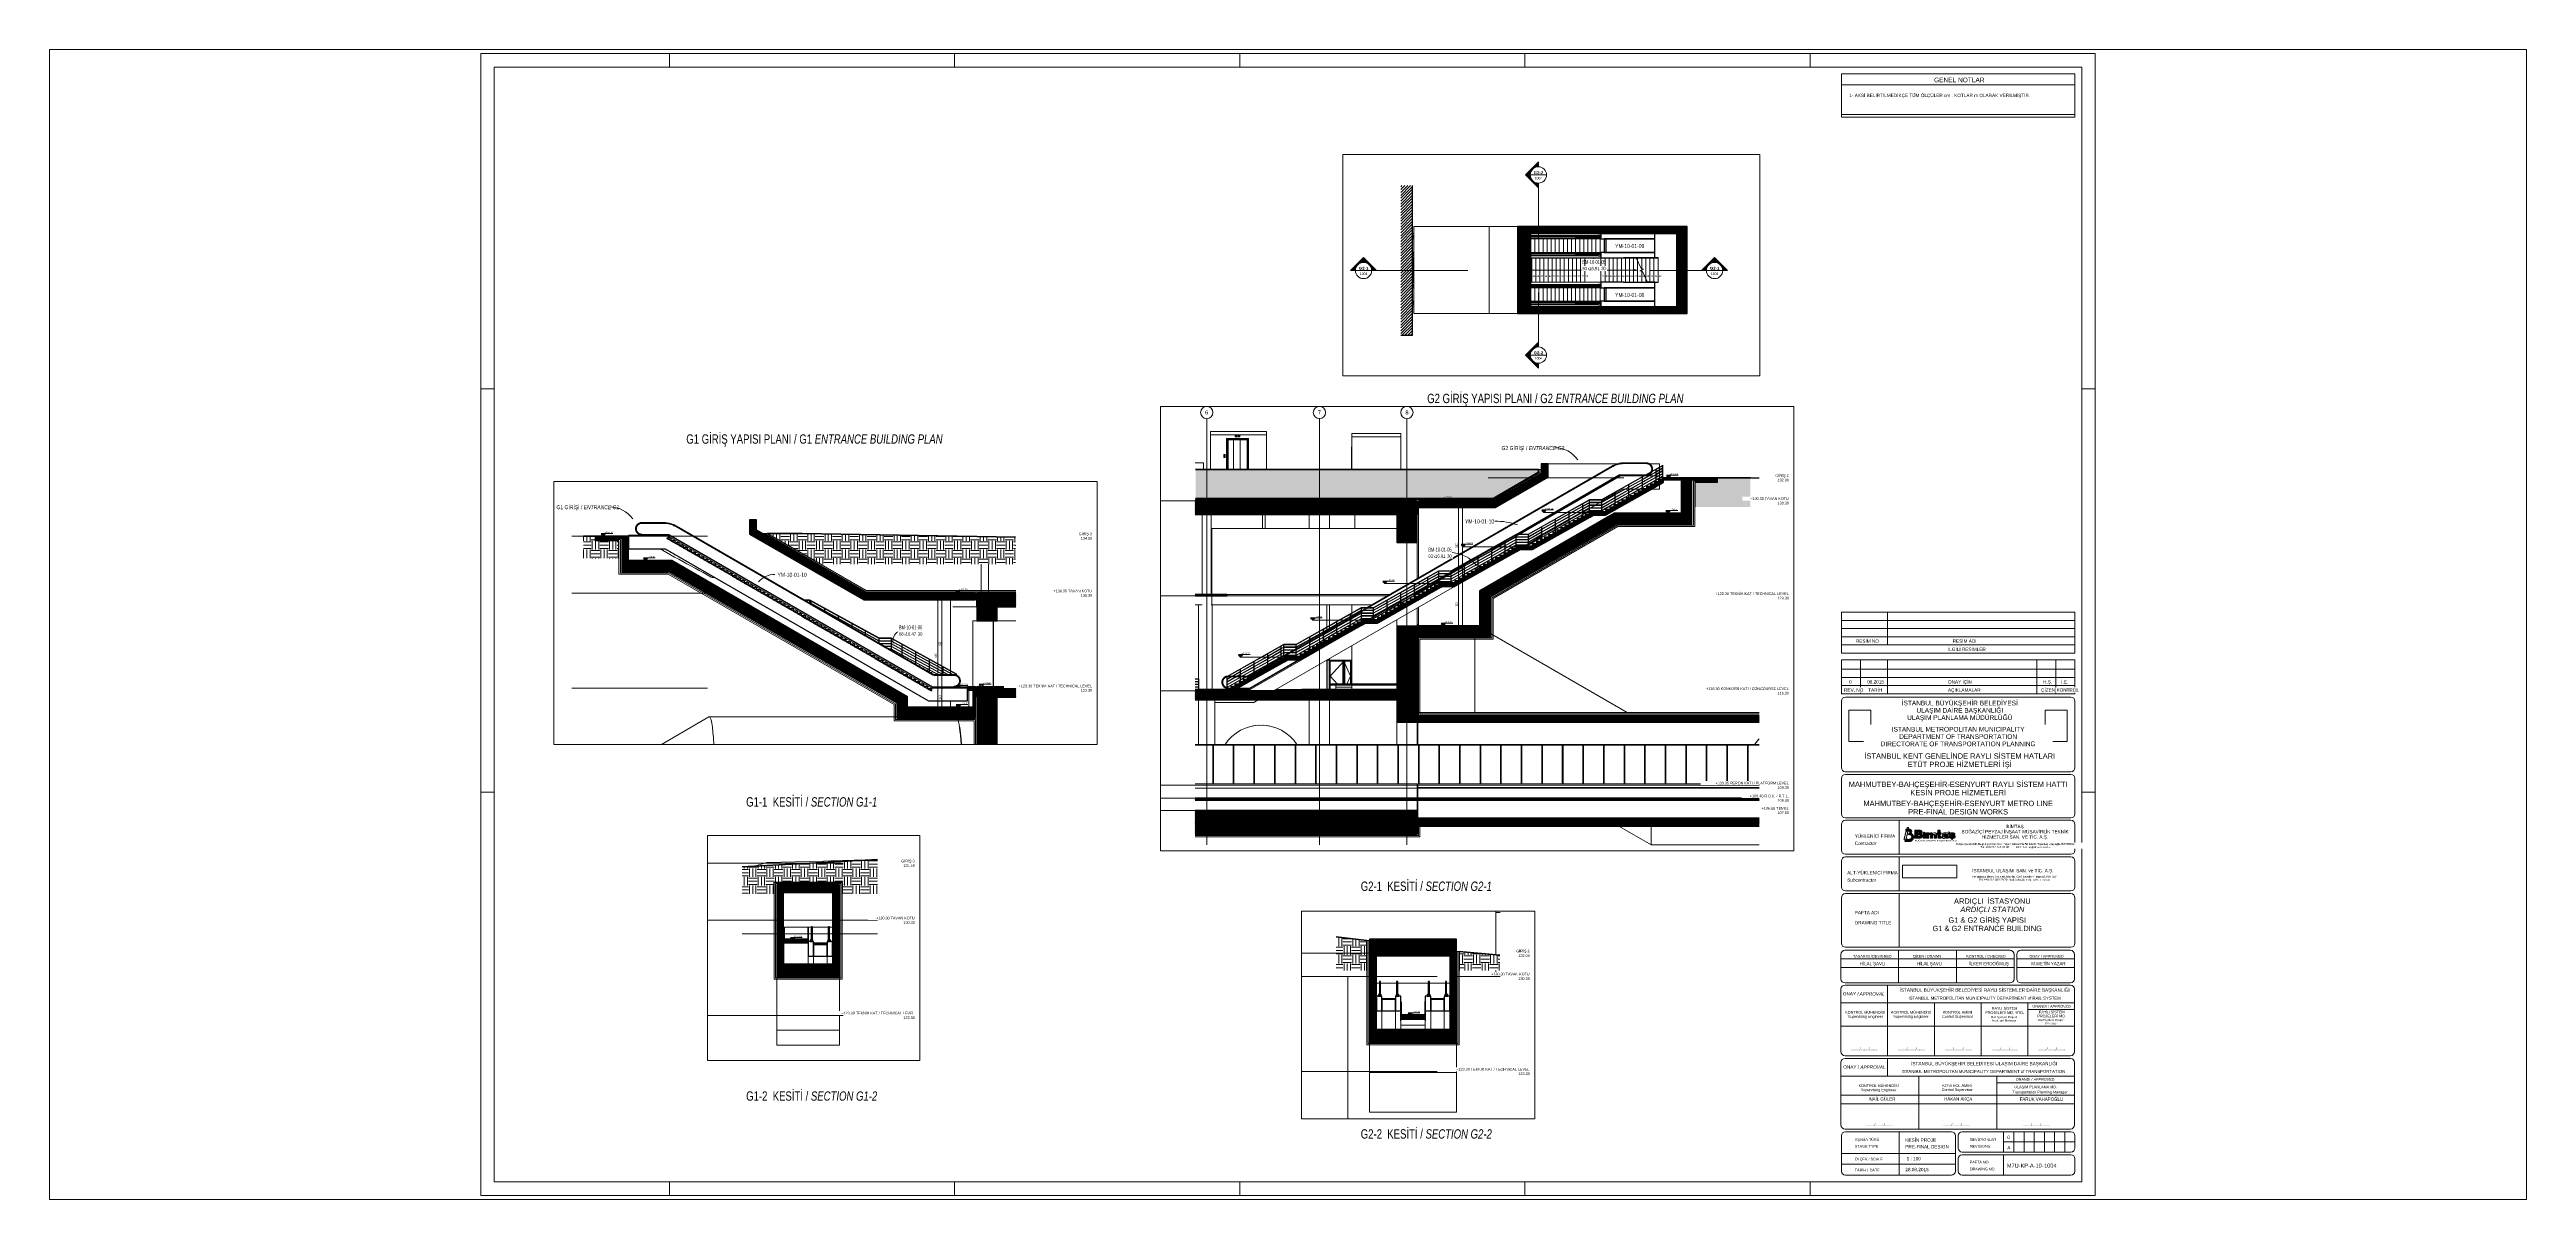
# Paper-space layout 'M7U-KP-A-10-1004' of a CAD drawing. Header units: centimetres. Extents: x -11 to 172, y 0 to 84.
# The model-space entities are those that its viewports show. They can reach past a viewport. Long polylines and large blocks are cut down to what shows.
import ezdxf

# ---------------------------------------------------------------- set-up
doc = ezdxf.new("R2010")
doc.units = ezdxf.units.CM
doc.header["$LTSCALE"] = 200
for name, pattern in [('Centre', [3.175, 0.635, -0.47625, 1.5875, -0.47625]), ('Dot 1mm', [0.1, 0, -0.1]), ('Grid Line 1_4_', [1.11125, 0.635, -0.15875, 0.15875, -0.15875]), ('Overhead', [0.396875, 0.238125, -0.15875])]:
    doc.linetypes.add(name, pattern=pattern)
for name, color, linetype, lineweight in [('A-ANNO-DIMS', 211, 'Continuous', 9), ('A-ANNO-DIMS-100', 211, 'Continuous', 9), ('A-AREA', 32, 'Continuous', 9), ('A-DETL', 90, 'Continuous', 9), ('A-DETL-GENF', 92, 'Continuous', 9), ('A-DETL-MEDM', 33, 'Continuous', 25), ('A-DETL-THIN', 151, 'Continuous', 9), ('A-DETL-WIDE', 214, 'Continuous', 50), ('A-DOOR', 31, 'Continuous', 9), ('A-DOOR-FRAM', 31, 'Continuous', 9), ('A-FLOR', 192, 'Continuous', 9), ('A-FLOR-HRAL', 11, 'Continuous', 9), ('A-FLOR-HRAL-MBND', 5, 'Overhead', 9), ('A-FLOR-LEVL', 51, 'Continuous', 9), ('A-FLOR-OVHD', 1, 'Overhead', 9), ('A-FLOR-PATT', 8, 'Continuous', 35), ('A-GENM', 13, 'Continuous', 9), ('A-GLAZ-CURT', 52, 'Continuous', 9), ('A-GLAZ-CWMG', 51, 'Continuous', 9), ('A-WALL', 113, 'Continuous', 9), ('A-WALL-PATT', 111, 'Continuous', 25), ('C-TOPO', 7, 'Continuous', 9), ('G-ANNO-DIMS', 111, 'Continuous', 9), ('G-ANNO-SYMB', 111, 'Continuous', 9), ('G-ANNO-TEXT', 231, 'Continuous', 9), ('G-ANNO-TTLB', 6, 'Continuous', 9), ('G-ANNO-TTLB-THIN', 151, 'Continuous', 9), ('G-IMPT', 8, 'Continuous', 9), ('L-SITE', 91, 'Continuous', 9), ('Q-SPCQ', 91, 'Continuous', 9), ('S-COLS', 52, 'Continuous', 9), ('S-GRID', 1, 'Continuous', 9), ('S-GRID-IDEN', 1, 'Continuous', 9), ('S-STRS', 31, 'Continuous', 9), ('S-STRS-ANNO', 31, 'Continuous', 9), ('S-STRS-IDEN', 31, 'Continuous', 9), ('S-STRS-MBND', 31, 'Overhead', 9)]:
    doc.layers.add(name, color=color, linetype=linetype, lineweight=lineweight)
doc.layers.add('G-ANNO-NPLT', color=191, linetype='Continuous', plot=False)
doc.styles.add('@Arial Unicode MS', font='ARIALUNI.ttf', dxfattribs={"width": 1.2, "height": 0.106733})
doc.styles.add('Arial', font='arial.ttf', dxfattribs={"height": 11.710189})
doc.styles.add('Arial Black', font='', dxfattribs={"height": 20})
doc.styles.add('Arial_1', font='arial.ttf', dxfattribs={"height": 17.703593})
doc.styles.add('Arial_10', font='arial.ttf', dxfattribs={"width": 0.8, "height": 0.245883})
doc.styles.add('Arial_11', font='arial.ttf', dxfattribs={"height": 0.226213})
doc.styles.add('Arial_12', font='arial.ttf', dxfattribs={"height": 0.157365})
doc.styles.add('Arial_13', font='arial.ttf', dxfattribs={"width": 0.75, "height": 0.245883})
doc.styles.add('Arial_14', font='arial.ttf', dxfattribs={"width": 0.8, "height": 0.29506})
doc.styles.add('Arial_2', font='arial.ttf', dxfattribs={"height": 19.670659})
doc.styles.add('Arial_3', font='arial.ttf', dxfattribs={"height": 11.802395})
doc.styles.add('Arial_4', font='arial.ttf', dxfattribs={"height": 29.505988})
doc.styles.add('Arial_5', font='arial.ttf', dxfattribs={"height": 0.245883})
doc.styles.add('Arial_6', font='arial.ttf', dxfattribs={"height": 0.344237})
doc.styles.add('Arial_7', font='arial.ttf', dxfattribs={"height": 0.393413})
doc.styles.add('Arial_8', font='arial.ttf', dxfattribs={"height": 0.14753})
doc.styles.add('Arial_9', font='arial.ttf', dxfattribs={"height": 0.196707})
doc.styles.add('Arial_I', font='ariali.ttf', dxfattribs={"height": 0.245883})
doc.styles.add('Arial_I_1', font='ariali.ttf', dxfattribs={"height": 0.196707})
doc.styles.add('Dotum_B', font='', dxfattribs={"width": 1.1, "height": 0.07848})
doc.styles.add('Swis721 LtCn BT', font='swisscl.ttf', dxfattribs={"height": 0.195994})
doc.styles.add('Swis721 LtCn BT_1', font='swisscl.ttf', dxfattribs={"height": 0.244992})
doc.styles.add('Swis721 LtCn BT_2', font='swisscl.ttf', dxfattribs={"height": 24.49923})
doc.styles.add('Swis721 LtCn BT_3', font='swisscl.ttf', dxfattribs={"width": 0.8, "height": 29.399076})
doc.styles.add('Swis721 LtCn BT_4', font='swisscl.ttf', dxfattribs={"width": 0.8, "height": 17.639445})
doc.styles.add('Swis721 LtCn BT_5', font='swisscl.ttf', dxfattribs={"height": 29.399076})
doc.styles.add('Swis721 LtCn BT_6', font='swisscl.ttf', dxfattribs={"height": 19.599384})
doc.styles.add('Swis721 LtCn BT_7', font='swisscl.ttf', dxfattribs={"height": 0.685978})
doc.styles.get('Arial Black').set_extended_font_data('Arial Black')
doc.styles.get('Dotum_B').set_extended_font_data('Dotum', bold=True)
doc.dimstyles.new('IUAS_DIMENSION_INSIDE_100', dxfattribs={"dimscale": 30.48, "dimtxt": 18, "dimasz": 0.328084, "dimexe": 0.328084, "dimexo": 0.0625, "dimgap": 0, "dimtad": 1, "dimdec": 0, "dimdsep": 46, "dimtxsty": 'Swis721 LtCn BT_4', "dimblk1": 'OBLIQUE', "dimblk2": 'OBLIQUE', "dimsah": 1, "dimcen": 0.09, "dimdle": 0.328084, "dimazin": 0, "dimtfac": 1, "dimtdec": 4, "dimtix": 1, "dimtmove": 0, "dimatfit": 3, "dimfxl": 0.656168, "dimfxlon": 1, "dimtvp": 1, "dimtolj": 1, "dimtzin": 0, "dimarcsym": 2})
picture_1 = doc.add_image_def('image1.jpg', size_in_pixel=(3619, 847))
picture_2 = doc.add_image_def('image2.jpg', size_in_pixel=(159, 226))
pattern_1 = [(45, (-6480.134, 12152.5), (-3.535534, 3.535534), [])]
pattern_2 = [(45, (13198.475, 13166.263), (-3.5355339, 3.5355339), [])]
pattern_3 = [(45, (1717.742, 0), (-3.535534, 3.535534), [])]
pattern_4 = [(45, (2594.172, 12045), (-3.535534, 3.535534), [])]
pattern_5 = [(50, (2594.17, 12045), (72.8738, -6.3761), [7.62, -83.82]), (355, (2594.17, 12045), (-14.097, 76.4224), [6.096, -67.056]), (100.451, (2600.245, 12044.47), (58.777, 70.0469), [6.476, -71.236]), (46.184, (2594.17, 12065.32), (108.4314, -16.8175), [11.43, -125.73]), (96.636, (2603.21, 12063.92), (94.961, 98.971), [9.714, -106.854]), (351.184, (2594.17, 12065.32), (94.9623, 98.97), [9.144, -100.584]), (21, (2604.33, 12060.24), (60.6457, -40.9065), [7.62, -83.82]), (326, (2604.33, 12060.24), (24.7208, 73.675), [6.096, -67.056]), (71.451, (2609.386, 12056.83), (85.3669, 32.7687), [6.476, -71.236]), (37.5, (2594.172, 12045), (1.23552, 33.82243), [3.353, -62.89, 3.353, -64.719, -67.31]), (37.5, (2594.172, 12045), (1.23552, 33.82243), [-134.315, 3.353, -63.957]), (7.5, (2594.172, 12045), (26.72815, 40.07255), [3.353, -35.458, 3.353, -61.366, -25.654]), (7.5, (2594.172, 12045), (26.72815, 40.07255), [-103.53, 3.353, -22.301]), (327.5, (2571.515, 12045), (54.23632, -2.29212), [3.353, -22.047, 3.353, -75.895, -105.156]), (327.5, (2571.515, 12045), (54.23632, -2.29212), [-104.648, 3.353, -101.803]), (317.5, (2561.355, 12045), (59.2516, 10.17014), [3.353, -29.667, 3.353, -49.276, -74.676]), (317.5, (2561.355, 12045), (59.2516, 10.17014), [-85.649, 3.353, -71.323])]
pattern_6 = [(45, (8652.966, 13196.164), (-3.5355339, 3.5355339), [])]

# ---------------------------------------------------------------- blocks, each defined once
blk = doc.blocks.new('YENİ ANTED_ARDIÇLI - bimtas logo_dwg-1997617-G1 _ G2 GİRİŞ YAPISI                                                      G1 _ G2 ENTRANCE BUILDING')
at = {"layer": 'G-ANNO-TTLB'}
h = blk.add_hatch(color=256, dxfattribs=at)
edge = h.paths.add_edge_path(flags=0)
edge.add_line((143.73, 126.49), (143.61, 126.49))
edge.add_line((143.61, 126.49), (143.61, 126.38))
edge.add_line((143.61, 126.38), (143.72, 126.38))
edge.add_arc((143.73, 126.44), 0.0558, 267.6466, 450.0573)
edge = h.paths.add_edge_path(flags=0)
edge.add_line((143.73, 126.7), (143.61, 126.7))
edge.add_line((143.61, 126.7), (143.61, 126.6))
edge.add_line((143.61, 126.6), (143.72, 126.6))
edge.add_arc((143.7, 126.65), 0.0555, 285.3365, 423.3631)
edge = h.paths.add_edge_path(flags=0)
edge.add_arc((143.81, 126.68), 0.143, 38.1519, 70.8877)
edge.add_arc((143.69, 126.35), 0.496, 70.8877, 79.7931)
edge.add_arc((143.74, 126.6), 0.239, 79.7931, 91.9014)
edge.add_line((143.73, 126.84), (143.41, 126.84))
edge.add_line((143.41, 126.84), (143.41, 126.84))
edge.add_line((143.41, 126.84), (143.41, 126.25))
edge.add_line((143.41, 126.25), (143.77, 126.25))
edge.add_line((143.77, 126.25), (143.83, 126.26))
edge.add_line((143.83, 126.26), (143.88, 126.28))
edge.add_line((143.88, 126.28), (143.92, 126.31))
edge.add_line((143.92, 126.31), (143.95, 126.35))
edge.add_arc((143.75, 126.42), 0.217, 339.9079, 381.7413)
edge.add_arc((143.87, 126.47), 0.085, 21.7413, 87.0404)
edge.add_arc((143.88, 126.56), 0.00824, 85.0268, 267.0404, ccw=False)
edge.add_arc((143.8, 126.7), 0.146, 301.4048, 350.5029)
edge.add_arc((143.82, 126.69), 0.126, 350.5029, 398.1519)
edge = h.paths.add_edge_path(flags=0)
edge.add_line((142.93, 126.53), (142.93, 126.53))
edge.add_line((142.93, 126.53), (142.93, 126.53))
edge = h.paths.add_edge_path(flags=0)
edge.add_line((142.92, 126.54), (142.92, 126.54))
edge.add_line((142.93, 126.55), (142.92, 126.54))
edge = h.paths.add_edge_path(flags=0)
edge.add_line((142.93, 126.55), (142.93, 126.55))
edge.add_line((142.93, 126.56), (142.93, 126.55))
edge = h.paths.add_edge_path(flags=0)
edge.add_line((142.94, 126.57), (142.94, 126.57))
edge.add_line((142.95, 126.58), (142.94, 126.57))
edge = h.paths.add_edge_path(flags=0)
edge.add_line((143.03, 126.66), (143.02, 126.65))
edge.add_line((143.03, 126.66), (143.03, 126.66))
edge = h.paths.add_edge_path(flags=0)
edge.add_line((142.75, 126.91), (142.75, 126.9))
edge.add_line((142.75, 126.92), (142.75, 126.91))
edge = h.paths.add_edge_path(flags=0)
edge.add_line((142.77, 126.92), (142.76, 126.92))
edge.add_line((142.78, 126.91), (142.77, 126.92))
edge = h.paths.add_edge_path(flags=0)
edge.add_arc((142.96, 126.72), 0.21, -9.5386, 61.252, ccw=False)
edge.add_line((143.16, 126.68), (143.13, 126.62))
edge.add_line((143.13, 126.62), (143.1, 126.59))
edge.add_line((143.1, 126.59), (143.01, 126.55))
edge.add_line((143.01, 126.55), (142.93, 126.53))
edge.add_line((142.92, 126.53), (142.93, 126.53))
edge.add_line((142.93, 126.56), (142.94, 126.57))
edge.add_line((142.95, 126.58), (142.97, 126.61))
edge.add_line((142.98, 126.61), (142.97, 126.61))
edge.add_line((142.98, 126.61), (142.99, 126.62))
edge.add_line((143, 126.62), (142.99, 126.62))
edge.add_line((143, 126.62), (143.01, 126.63))
edge.add_line((143.01, 126.63), (143.02, 126.65))
edge.add_line((143.03, 126.66), (143.03, 126.67))
edge.add_line((143.03, 126.68), (143.03, 126.67))
edge.add_line((143.03, 126.7), (143.03, 126.69))
edge.add_line((143.03, 126.7), (143.03, 126.72))
edge.add_line((143.03, 126.72), (143.03, 126.74))
edge.add_line((143.03, 126.74), (143.02, 126.76))
edge.add_line((143.02, 126.76), (143, 126.78))
edge.add_line((143, 126.78), (142.99, 126.79))
edge.add_line((142.99, 126.79), (142.97, 126.8))
edge.add_line((142.97, 126.8), (142.94, 126.81))
edge.add_line((142.94, 126.81), (142.87, 126.81))
edge.add_line((142.87, 126.81), (142.85, 126.8))
edge.add_line((142.85, 126.8), (142.82, 126.8))
edge.add_line((142.81, 126.8), (142.82, 126.8))
edge.add_line((142.81, 126.8), (142.76, 126.8))
edge.add_line((142.75, 126.8), (142.76, 126.8))
edge.add_line((142.75, 126.8), (142.75, 126.8))
edge.add_line((142.74, 126.81), (142.75, 126.8))
edge.add_line((142.74, 126.81), (142.74, 126.82))
edge.add_line((142.73, 126.82), (142.74, 126.82))
edge.add_line((142.73, 126.82), (142.73, 126.84))
edge.add_line((142.73, 126.85), (142.73, 126.84))
edge.add_line((142.73, 126.85), (142.74, 126.87))
edge.add_line((142.74, 126.89), (142.74, 126.87))
edge.add_line((142.74, 126.89), (142.75, 126.9))
edge.add_line((142.78, 126.91), (142.79, 126.91))
edge.add_line((142.81, 126.91), (142.79, 126.91))
edge.add_line((142.81, 126.91), (142.82, 126.91))
edge.add_line((142.82, 126.91), (143.02, 126.91))
edge.add_line((143.02, 126.91), (143.04, 126.91))
edge.add_line((143.04, 126.91), (143.06, 126.9))
blk.add_hatch(color=256, dxfattribs=at).paths.add_polyline_path([(144.18, 126.64), (144.18, 126.25), (144.02, 126.25), (144.02, 126.64), (144.1, 126.56)], flags=0)
h = blk.add_hatch(color=256, dxfattribs=at)
edge = h.paths.add_edge_path(flags=0)
edge.add_arc((144.86, 126.52), 0.133, 4.8053, 70.0634, ccw=False)
edge.add_line((144.99, 126.53), (144.99, 126.25))
edge.add_line((144.99, 126.25), (144.82, 126.25))
edge.add_line((144.82, 126.25), (144.82, 126.48))
edge.add_arc((144.77, 126.47), 0.0563, 5.6225, 182.003)
edge.add_line((144.71, 126.47), (144.71, 126.25))
edge.add_line((144.71, 126.25), (144.55, 126.25))
edge.add_line((144.55, 126.25), (144.55, 126.46))
edge.add_arc((144.49, 126.47), 0.0567, 352.9991, 548.9098)
edge.add_line((144.44, 126.46), (144.44, 126.25))
edge.add_line((144.44, 126.25), (144.27, 126.25))
edge.add_line((144.27, 126.25), (144.27, 126.64))
edge.add_line((144.27, 126.64), (144.42, 126.64))
edge.add_line((144.42, 126.64), (144.42, 126.58))
edge.add_line((144.43, 126.58), (144.43, 126.58))
edge.add_line((144.43, 126.58), (144.43, 126.58))
edge.add_line((144.43, 126.58), (144.42, 126.58))
edge.add_line((144.42, 126.58), (144.42, 126.58))
edge.add_line((144.42, 126.58), (144.42, 126.58))
edge.add_line((144.42, 126.58), (144.42, 126.58))
edge.add_line((144.42, 126.58), (144.42, 126.58))
edge.add_line((144.42, 126.58), (144.42, 126.58))
edge.add_line((144.42, 126.58), (144.42, 126.58))
edge.add_line((144.42, 126.58), (144.42, 126.58))
edge.add_arc((144.56, 126.5), 0.155, 34.5886, 147.024, ccw=False)
edge.add_line((144.69, 126.58), (144.69, 126.58))
edge.add_line((144.69, 126.58), (144.69, 126.58))
edge.add_line((144.69, 126.58), (144.69, 126.58))
edge.add_line((144.69, 126.58), (144.69, 126.58))
edge.add_line((144.69, 126.58), (144.69, 126.58))
edge.add_line((144.69, 126.58), (144.69, 126.58))
edge.add_line((144.69, 126.58), (144.69, 126.58))
edge.add_line((144.69, 126.58), (144.69, 126.58))
edge.add_line((144.69, 126.58), (144.68, 126.58))
edge.add_line((144.68, 126.58), (144.68, 126.59))
edge.add_arc((144.84, 126.47), 0.183, 70.0634, 142.8796, ccw=False)
h = blk.add_hatch(color=256, dxfattribs=at)
edge = h.paths.add_edge_path(flags=0)
edge.add_line((145.26, 126.84), (145.26, 126.64))
edge.add_line((145.26, 126.64), (145.34, 126.64))
edge.add_line((145.34, 126.64), (145.34, 126.55))
edge.add_line((145.34, 126.55), (145.26, 126.55))
edge.add_line((145.26, 126.55), (145.26, 126.39))
edge.add_arc((145.28, 126.38), 0.0198, 153.7317, 276.9095)
edge.add_line((145.28, 126.36), (145.34, 126.36))
edge.add_line((145.34, 126.36), (145.34, 126.25))
edge.add_line((145.34, 126.25), (145.18, 126.25))
edge.add_arc((145.18, 126.34), 0.088, 182.402, 266.2042, ccw=False)
edge.add_line((145.1, 126.33), (145.1, 126.55))
edge.add_line((145.1, 126.55), (145.04, 126.55))
edge.add_line((145.04, 126.55), (145.04, 126.64))
edge.add_line((145.04, 126.64), (145.1, 126.64))
edge.add_line((145.1, 126.64), (145.1, 126.84))
edge.add_line((145.1, 126.84), (145.26, 126.84))
h = blk.add_hatch(color=256, dxfattribs=at)
edge = h.paths.add_edge_path(flags=0)
edge.add_line((145.69, 126.42), (145.69, 126.42))
edge.add_line((145.68, 126.42), (145.69, 126.42))
edge = h.paths.add_edge_path(flags=0)
edge.add_line((145.57, 126.35), (145.57, 126.35))
edge.add_line((145.58, 126.34), (145.57, 126.35))
edge = h.paths.add_edge_path(flags=0)
edge.add_line((145.69, 126.41), (145.69, 126.4))
edge.add_line((145.69, 126.41), (145.69, 126.41))
edge = h.paths.add_edge_path(flags=0)
edge.add_line((145.69, 126.42), (145.69, 126.42))
edge.add_line((145.68, 126.42), (145.65, 126.41))
edge.add_line((145.65, 126.41), (145.63, 126.41))
edge.add_line((145.63, 126.41), (145.61, 126.4))
edge.add_line((145.6, 126.4), (145.61, 126.4))
edge.add_line((145.6, 126.4), (145.6, 126.4))
edge.add_line((145.59, 126.39), (145.6, 126.4))
edge.add_line((145.59, 126.39), (145.58, 126.38))
edge.add_line((145.57, 126.38), (145.58, 126.38))
edge.add_line((145.57, 126.38), (145.57, 126.37))
edge.add_line((145.57, 126.36), (145.57, 126.37))
edge.add_line((145.57, 126.36), (145.57, 126.35))
edge.add_line((145.58, 126.34), (145.58, 126.33))
edge.add_line((145.58, 126.33), (145.6, 126.32))
edge.add_line((145.6, 126.32), (145.64, 126.33))
edge.add_line((145.65, 126.33), (145.64, 126.33))
edge.add_line((145.65, 126.33), (145.66, 126.33))
edge.add_line((145.66, 126.33), (145.67, 126.34))
edge.add_line((145.67, 126.34), (145.69, 126.37))
edge.add_line((145.69, 126.37), (145.7, 126.38))
edge.add_line((145.7, 126.38), (145.69, 126.4))
edge.add_line((145.69, 126.41), (145.69, 126.42))
edge = h.paths.add_edge_path(flags=0)
edge.add_line((145.7, 126.29), (145.71, 126.29))
edge.add_line((145.7, 126.29), (145.7, 126.29))
edge = h.paths.add_edge_path(flags=0)
edge.add_line((145.86, 126.53), (145.86, 126.3))
edge.add_arc((145.9, 126.3), 0.0452, 181.1794, 241.1462)
edge.add_line((145.88, 126.25), (145.88, 126.25))
edge.add_line((145.88, 126.25), (145.88, 126.25))
edge.add_line((145.88, 126.25), (145.88, 126.25))
edge.add_line((145.88, 126.25), (145.88, 126.25))
edge.add_line((145.88, 126.25), (145.88, 126.25))
edge.add_line((145.88, 126.25), (145.88, 126.26))
edge.add_line((145.88, 126.26), (145.88, 126.26))
edge.add_line((145.88, 126.26), (145.88, 126.26))
edge.add_line((145.88, 126.26), (145.88, 126.26))
edge.add_line((145.88, 126.25), (145.72, 126.25))
edge.add_arc((145.72, 126.26), 0.015, 176.772, 248.6774, ccw=False)
edge.add_arc((145.47, 126.28), 0.243, 356.772, 363.228)
edge.add_arc((145.55, 126.45), 0.218, 242.4066, 312.29, ccw=False)
edge.add_arc((145.51, 126.35), 0.111, 117.232, 238.3077, ccw=False)
edge.add_arc((145.61, 126.09), 0.396, 95.5355, 112.677, ccw=False)
edge.add_line((145.57, 126.48), (145.64, 126.49))
edge.add_line((145.64, 126.49), (145.66, 126.49))
edge.add_line((145.66, 126.49), (145.67, 126.5))
edge.add_line((145.68, 126.51), (145.67, 126.5))
edge.add_line((145.68, 126.51), (145.69, 126.52))
edge.add_line((145.69, 126.53), (145.69, 126.52))
edge.add_line((145.69, 126.53), (145.69, 126.54))
edge.add_line((145.68, 126.55), (145.69, 126.54))
edge.add_line((145.68, 126.55), (145.67, 126.56))
edge.add_line((145.66, 126.56), (145.67, 126.56))
edge.add_line((145.66, 126.56), (145.64, 126.56))
edge.add_line((145.64, 126.56), (145.61, 126.56))
edge.add_line((145.6, 126.55), (145.61, 126.56))
edge.add_line((145.6, 126.55), (145.59, 126.54))
edge.add_line((145.59, 126.53), (145.59, 126.54))
edge.add_line((145.59, 126.53), (145.58, 126.53))
edge.add_line((145.58, 126.52), (145.58, 126.53))
edge.add_line((145.58, 126.52), (145.44, 126.52))
edge.add_arc((145.45, 126.54), 0.0202, 168.4111, 243.3698, ccw=False)
edge.add_arc((145.57, 126.5), 0.146, 97.062, 163.0431, ccw=False)
edge.add_arc((145.64, 125.98), 0.677, 82.5431, 98.19, ccw=False)
edge.add_arc((145.74, 126.53), 0.121, 2.7749, 91.6767, ccw=False)
h = blk.add_hatch(color=256, dxfattribs=at)
edge = h.paths.add_edge_path(flags=0)
edge.add_arc((145.9, 126.65), 0.0734, 180, 360)
edge.add_arc((145.9, 126.65), 0.0734, -180, 0, ccw=False)
h = blk.add_hatch(color=256, dxfattribs=at)
edge = h.paths.add_edge_path(flags=0)
edge.add_line((146.14, 126.32), (146.15, 126.32))
edge.add_line((146.14, 126.32), (146.14, 126.32))
edge = h.paths.add_edge_path(flags=0)
edge.add_line((146.1, 126.34), (146.1, 126.34))
edge.add_line((146.11, 126.33), (146.1, 126.34))
edge = h.paths.add_edge_path(flags=0)
edge.add_line((146.2, 126.35), (146.2, 126.35))
edge.add_line((146.2, 126.36), (146.2, 126.35))
edge = h.paths.add_edge_path(flags=0)
edge.add_line((146.2, 126.37), (146.2, 126.37))
edge.add_line((146.19, 126.38), (146.2, 126.37))
edge = h.paths.add_edge_path(flags=0)
edge.add_line((146.35, 126.53), (146.35, 126.54))
edge.add_line((146.34, 126.53), (146.35, 126.53))
edge = h.paths.add_edge_path(flags=0)
edge.add_line((146.13, 126.57), (146.14, 126.57))
edge.add_line((146.13, 126.56), (146.13, 126.57))
edge = h.paths.add_edge_path(flags=0)
edge.add_line((146.11, 126.56), (146.12, 126.56))
edge.add_line((146.11, 126.55), (146.11, 126.56))
edge = h.paths.add_edge_path(flags=0)
edge.add_line((146.11, 126.55), (146.11, 126.55))
edge.add_line((146.11, 126.54), (146.11, 126.55))
edge = h.paths.add_edge_path(flags=0)
edge.add_line((146.11, 126.53), (146.11, 126.53))
edge.add_line((146.11, 126.53), (146.11, 126.53))
edge = h.paths.add_edge_path(flags=0)
edge.add_line((146.16, 126.51), (146.22, 126.5))
edge.add_line((146.22, 126.5), (146.27, 126.48))
edge.add_line((146.27, 126.48), (146.32, 126.46))
edge.add_line((146.32, 126.46), (146.35, 126.44))
edge.add_line((146.35, 126.44), (146.36, 126.4))
edge.add_line((146.36, 126.39), (146.36, 126.4))
edge.add_line((146.36, 126.39), (146.36, 126.37))
edge.add_line((146.36, 126.37), (146.36, 126.35))
edge.add_line((146.36, 126.35), (146.36, 126.33))
edge.add_line((146.36, 126.33), (146.34, 126.3))
edge.add_line((146.34, 126.3), (146.32, 126.29))
edge.add_line((146.32, 126.29), (146.3, 126.27))
edge.add_line((146.3, 126.27), (146.27, 126.26))
edge.add_line((146.27, 126.26), (146.23, 126.24))
edge.add_line((146.23, 126.24), (146.23, 126.24))
edge.add_line((146.23, 126.24), (146.15, 126.32))
edge.add_line((146.14, 126.32), (146.07, 126.25))
edge.add_line((146.07, 126.25), (146.05, 126.25))
edge.add_line((146.05, 126.25), (146.02, 126.26))
edge.add_line((146.02, 126.26), (145.99, 126.27))
edge.add_line((145.99, 126.27), (145.98, 126.28))
edge.add_line((145.98, 126.28), (145.95, 126.31))
edge.add_line((145.95, 126.31), (145.94, 126.34))
edge.add_line((145.94, 126.34), (145.94, 126.36))
edge.add_line((145.94, 126.37), (145.94, 126.36))
edge.add_line((145.94, 126.37), (146.09, 126.37))
edge.add_line((146.09, 126.36), (146.09, 126.37))
edge.add_line((146.09, 126.36), (146.1, 126.34))
edge.add_line((146.11, 126.33), (146.11, 126.33))
edge.add_line((146.12, 126.32), (146.11, 126.33))
edge.add_line((146.12, 126.32), (146.14, 126.32))
edge.add_line((146.15, 126.32), (146.14, 126.32))
edge.add_line((146.15, 126.32), (146.16, 126.32))
edge.add_line((146.16, 126.32), (146.18, 126.33))
edge.add_line((146.19, 126.33), (146.18, 126.33))
edge.add_line((146.19, 126.33), (146.2, 126.35))
edge.add_line((146.2, 126.36), (146.2, 126.37))
edge.add_line((146.19, 126.38), (146.17, 126.39))
edge.add_line((146.17, 126.39), (146.15, 126.39))
edge.add_line((146.15, 126.39), (146.12, 126.4))
edge.add_line((146.12, 126.4), (146.08, 126.41))
edge.add_line((146.08, 126.41), (146.06, 126.41))
edge.add_line((146.06, 126.41), (146.03, 126.42))
edge.add_line((146.03, 126.42), (146.01, 126.43))
edge.add_line((146.01, 126.43), (145.99, 126.43))
edge.add_line((145.99, 126.43), (145.97, 126.45))
edge.add_line((145.97, 126.45), (145.95, 126.48))
edge.add_line((145.95, 126.48), (145.95, 126.5))
edge.add_line((145.95, 126.5), (145.95, 126.55))
edge.add_line((145.95, 126.55), (145.96, 126.58))
edge.add_line((145.96, 126.58), (145.98, 126.61))
edge.add_line((145.98, 126.61), (145.99, 126.62))
edge.add_line((145.99, 126.62), (146.03, 126.64))
edge.add_line((146.03, 126.64), (146.06, 126.64))
edge.add_line((146.06, 126.64), (146.1, 126.65))
edge.add_line((146.1, 126.65), (146.16, 126.65))
edge.add_line((146.16, 126.65), (146.22, 126.65))
edge.add_line((146.22, 126.65), (146.25, 126.64))
edge.add_line((146.25, 126.64), (146.29, 126.62))
edge.add_line((146.29, 126.62), (146.32, 126.6))
edge.add_line((146.32, 126.6), (146.34, 126.57))
edge.add_line((146.34, 126.57), (146.34, 126.56))
edge.add_line((146.34, 126.56), (146.35, 126.54))
edge.add_line((146.34, 126.53), (146.31, 126.53))
edge.add_line((146.31, 126.53), (146.2, 126.53))
edge.add_line((146.2, 126.53), (146.2, 126.53))
edge.add_line((146.2, 126.53), (146.19, 126.55))
edge.add_line((146.18, 126.56), (146.19, 126.55))
edge.add_line((146.18, 126.56), (146.16, 126.57))
edge.add_line((146.16, 126.57), (146.14, 126.57))
edge.add_line((146.13, 126.56), (146.12, 126.56))
edge.add_line((146.11, 126.54), (146.11, 126.53))
edge.add_line((146.12, 126.52), (146.11, 126.53))
edge.add_line((146.12, 126.52), (146.14, 126.52))
edge.add_line((146.14, 126.52), (146.16, 126.51))
at = {"layer": 'G-IMPT', "lineweight": 18}
h = blk.add_hatch(color=256, dxfattribs=at)
edge = h.paths.add_edge_path(flags=0)
edge.add_line((142.74, 126.12), (142.72, 126.12))
edge.add_line((142.74, 126.12), (142.74, 126.12))
edge = h.paths.add_edge_path(flags=0)
edge.add_line((142.75, 126.13), (142.74, 126.12))
edge.add_line((142.76, 126.13), (142.75, 126.13))
edge = h.paths.add_edge_path(flags=0)
edge.add_line((142.77, 126.15), (142.76, 126.15))
edge.add_line((142.77, 126.16), (142.77, 126.15))
edge = h.paths.add_edge_path(flags=0)
edge.add_line((142.77, 126.18), (142.77, 126.18))
edge.add_line((142.77, 126.19), (142.77, 126.18))
edge = h.paths.add_edge_path(flags=0)
edge.add_line((142.77, 126.19), (142.77, 126.19))
edge.add_line((142.78, 126.19), (142.77, 126.19))
edge = h.paths.add_edge_path(flags=0)
edge.add_line((142.78, 126.2), (142.78, 126.19))
edge.add_line((142.79, 126.2), (142.78, 126.2))
edge = h.paths.add_edge_path(flags=0)
edge.add_line((142.79, 126.2), (142.79, 126.2))
edge.add_line((142.79, 126.2), (142.79, 126.2))
edge = h.paths.add_edge_path(flags=0)
edge.add_line((142.8, 126.2), (142.79, 126.2))
edge.add_line((142.8, 126.2), (142.8, 126.2))
edge = h.paths.add_edge_path(flags=0)
edge.add_line((142.82, 126.2), (142.81, 126.2))
edge.add_line((142.82, 126.2), (142.82, 126.2))
edge = h.paths.add_edge_path(flags=0)
edge.add_line((142.84, 126.18), (142.84, 126.19))
edge.add_line((142.85, 126.18), (142.84, 126.18))
edge = h.paths.add_edge_path(flags=0)
edge.add_line((142.86, 126.18), (142.85, 126.18))
edge.add_line((142.86, 126.18), (142.86, 126.18))
edge = h.paths.add_edge_path(flags=0)
edge.add_line((143.03, 126.51), (143.03, 126.51))
edge.add_line((143.02, 126.52), (143.03, 126.51))
edge = h.paths.add_edge_path(flags=0)
edge.add_line((143.02, 126.52), (143.02, 126.52))
edge.add_line((143.02, 126.53), (143.02, 126.52))
edge = h.paths.add_edge_path(flags=0)
edge.add_line((143.02, 126.53), (143.02, 126.53))
edge.add_line((143.02, 126.53), (143.02, 126.53))
edge = h.paths.add_edge_path(flags=0)
edge.add_line((143.02, 126.53), (143.02, 126.53))
edge.add_line((143.03, 126.53), (143.02, 126.53))
edge = h.paths.add_edge_path(flags=0)
edge.add_line((143.05, 126.54), (143.05, 126.53))
edge.add_line((143.06, 126.54), (143.05, 126.54))
edge = h.paths.add_edge_path(flags=0)
edge.add_line((143.13, 126.58), (143.12, 126.58))
edge.add_line((143.13, 126.59), (143.13, 126.58))
edge = h.paths.add_edge_path(flags=0)
edge.add_line((143.15, 126.59), (143.14, 126.59))
edge.add_line((143.15, 126.59), (143.15, 126.59))
edge = h.paths.add_edge_path(flags=0)
edge.add_line((143.32, 126.4), (143.32, 126.36))
edge.add_line((143.32, 126.36), (143.32, 126.31))
edge.add_line((143.32, 126.31), (143.31, 126.27))
edge.add_line((143.31, 126.27), (143.29, 126.2))
edge.add_line((143.29, 126.2), (143.24, 126.14))
edge.add_line((143.24, 126.14), (143.19, 126.08))
edge.add_line((143.19, 126.08), (143.14, 126.04))
edge.add_line((143.14, 126.04), (143.08, 126.02))
edge.add_line((143.08, 126.02), (142.96, 126.01))
edge.add_line((142.96, 126.01), (142.91, 126.01))
edge.add_line((142.91, 126.01), (142.8, 126.01))
edge.add_line((142.8, 126.01), (142.7, 126.01))
edge.add_line((142.7, 126.01), (142.68, 126.01))
edge.add_line((142.67, 126.01), (142.68, 126.01))
edge.add_line((142.67, 126.01), (142.67, 126.02))
edge.add_line((142.67, 126.02), (142.68, 126.07))
edge.add_line((142.68, 126.07), (142.69, 126.09))
edge.add_line((142.69, 126.09), (142.71, 126.11))
edge.add_line((142.71, 126.11), (142.72, 126.12))
edge.add_line((142.74, 126.12), (142.74, 126.12))
edge.add_line((142.76, 126.13), (142.76, 126.15))
edge.add_line((142.77, 126.16), (142.77, 126.18))
edge.add_line((142.8, 126.2), (142.81, 126.2))
edge.add_line((142.82, 126.2), (142.84, 126.19))
edge.add_line((142.85, 126.18), (142.85, 126.18))
edge.add_line((142.86, 126.18), (142.91, 126.17))
edge.add_line((142.91, 126.17), (142.94, 126.17))
edge.add_line((142.94, 126.17), (142.98, 126.18))
edge.add_line((142.98, 126.18), (143.01, 126.18))
edge.add_line((143.01, 126.18), (143.06, 126.19))
edge.add_line((143.06, 126.19), (143.11, 126.21))
edge.add_line((143.11, 126.21), (143.13, 126.23))
edge.add_line((143.13, 126.23), (143.15, 126.27))
edge.add_line((143.15, 126.27), (143.17, 126.3))
edge.add_line((143.17, 126.3), (143.17, 126.33))
edge.add_line((143.17, 126.33), (143.18, 126.39))
edge.add_line((143.18, 126.39), (143.17, 126.42))
edge.add_line((143.17, 126.42), (143.14, 126.44))
edge.add_line((143.13, 126.45), (143.14, 126.44))
edge.add_line((143.13, 126.45), (143.12, 126.47))
edge.add_line((143.12, 126.48), (143.12, 126.47))
edge.add_line((143.12, 126.48), (143.09, 126.5))
edge.add_line((143.08, 126.5), (143.09, 126.5))
edge.add_line((143.08, 126.5), (143.06, 126.5))
edge.add_line((143.06, 126.5), (143.04, 126.5))
edge.add_line((143.03, 126.51), (143.04, 126.5))
edge.add_line((143.03, 126.51), (143.03, 126.51))
edge.add_line((143.03, 126.53), (143.05, 126.53))
edge.add_line((143.06, 126.54), (143.07, 126.54))
edge.add_line((143.07, 126.54), (143.09, 126.55))
edge.add_line((143.09, 126.55), (143.11, 126.57))
edge.add_line((143.11, 126.57), (143.12, 126.58))
edge.add_line((143.13, 126.59), (143.14, 126.59))
edge.add_line((143.15, 126.59), (143.17, 126.58))
edge.add_line((143.17, 126.58), (143.19, 126.57))
edge.add_line((143.19, 126.57), (143.24, 126.53))
edge.add_line((143.24, 126.53), (143.26, 126.5))
edge.add_line((143.26, 126.5), (143.29, 126.45))
edge.add_line((143.29, 126.45), (143.31, 126.42))
edge.add_line((143.31, 126.42), (143.32, 126.4))
at = {"layer": 'G-ANNO-TTLB'}
blk.add_line((145.86, 126.53), (145.86, 126.3), dxfattribs=at)
at = {"layer": 'G-ANNO-TTLB', "flags": 128}
for points in [[(143.06, 126.9), (143.04, 126.91), (143.02, 126.91), (142.82, 126.91), (142.81, 126.91), (142.79, 126.91), (142.78, 126.91), (142.77, 126.92), (142.76, 126.92), (142.76, 126.92), (142.75, 126.92), (142.75, 126.91), (142.75, 126.9), (142.74, 126.89), (142.74, 126.87), (142.73, 126.85), (142.73, 126.84), (142.73, 126.82), (142.74, 126.82), (142.74, 126.81), (142.75, 126.8), (142.75, 126.8), (142.76, 126.8), (142.81, 126.8), (142.82, 126.8), (142.85, 126.8), (142.87, 126.81), (142.89, 126.81), (142.9, 126.81), (142.91, 126.81), (142.94, 126.81), (142.97, 126.8), (142.99, 126.79), (143, 126.78), (143.02, 126.76), (143.03, 126.74), (143.03, 126.72), (143.03, 126.7), (143.03, 126.69), (143.03, 126.68), (143.03, 126.68), (143.03, 126.67), (143.03, 126.66), (143.03, 126.66), (143.02, 126.65), (143.01, 126.63), (143, 126.62), (142.99, 126.62), (142.98, 126.61), (142.97, 126.61), (142.95, 126.58), (142.94, 126.57), (142.94, 126.57), (142.93, 126.56), (142.93, 126.55), (142.93, 126.55), (142.92, 126.54), (142.92, 126.54), (142.92, 126.54), (142.92, 126.53), (142.93, 126.53), (142.93, 126.53), (142.93, 126.53), (143.01, 126.55), (143.1, 126.59), (143.13, 126.62), (143.16, 126.68)], [(143.73, 126.84), (143.41, 126.84), (143.41, 126.84), (143.41, 126.24), (143.77, 126.25), (143.83, 126.26), (143.88, 126.28), (143.92, 126.31), (143.95, 126.35)], [(143.73, 126.7), (143.61, 126.7), (143.61, 126.6), (143.72, 126.6)], [(143.73, 126.49), (143.61, 126.49), (143.61, 126.38), (143.72, 126.38)], [(144.42, 126.58), (144.42, 126.64), (144.27, 126.64), (144.27, 126.25), (144.44, 126.25), (144.44, 126.46)], [(144.55, 126.46), (144.55, 126.25), (144.71, 126.25), (144.71, 126.47)], [(144.82, 126.48), (144.82, 126.25), (144.99, 126.25), (144.99, 126.53)], [(145.1, 126.33), (145.1, 126.55), (145.04, 126.55), (145.04, 126.64), (145.1, 126.64), (145.1, 126.84), (145.26, 126.84), (145.26, 126.64), (145.34, 126.64), (145.34, 126.55), (145.26, 126.55), (145.26, 126.39)], [(145.28, 126.36), (145.34, 126.36), (145.34, 126.25), (145.19, 126.25)], [(145.57, 126.48), (145.61, 126.49), (145.64, 126.49), (145.66, 126.49), (145.67, 126.5), (145.68, 126.51), (145.69, 126.52), (145.69, 126.53), (145.69, 126.54), (145.68, 126.55), (145.67, 126.56), (145.66, 126.56), (145.64, 126.56), (145.61, 126.56), (145.6, 126.55), (145.59, 126.54), (145.59, 126.53), (145.58, 126.53), (145.58, 126.52), (145.44, 126.52)], [(145.71, 126.29), (145.7, 126.29), (145.7, 126.29), (145.7, 126.29), (145.7, 126.29), (145.7, 126.29), (145.7, 126.29)], [(145.88, 126.25), (145.88, 126.25), (145.72, 126.25)]]:
    blk.add_lwpolyline(points, dxfattribs=at)
for points in [[(144.18, 126.64), (144.18, 126.25), (144.02, 126.25), (144.02, 126.64), (144.1, 126.56)], [(144.03, 126.64), (144.1, 126.71), (144.18, 126.64)], [(145.69, 126.42), (145.68, 126.42), (145.65, 126.41), (145.63, 126.41), (145.61, 126.4), (145.6, 126.4), (145.6, 126.4), (145.59, 126.39), (145.58, 126.38), (145.57, 126.38), (145.57, 126.37), (145.57, 126.36), (145.57, 126.35), (145.57, 126.35), (145.58, 126.34), (145.58, 126.33), (145.6, 126.32), (145.64, 126.33), (145.65, 126.33), (145.66, 126.33), (145.67, 126.34), (145.69, 126.37), (145.7, 126.38), (145.69, 126.4), (145.69, 126.41), (145.69, 126.41), (145.69, 126.42), (145.69, 126.42), (145.69, 126.42)], [(146.2, 126.53), (146.2, 126.53), (146.19, 126.55), (146.18, 126.56), (146.16, 126.57), (146.14, 126.57), (146.13, 126.57), (146.13, 126.56), (146.12, 126.56), (146.11, 126.56), (146.11, 126.55), (146.11, 126.55), (146.11, 126.54), (146.11, 126.53), (146.11, 126.53), (146.11, 126.53), (146.12, 126.52), (146.14, 126.52), (146.16, 126.51), (146.22, 126.5), (146.27, 126.48), (146.32, 126.46), (146.35, 126.44), (146.36, 126.4), (146.36, 126.39), (146.36, 126.37), (146.36, 126.35), (146.36, 126.33), (146.34, 126.3), (146.32, 126.29), (146.3, 126.27), (146.27, 126.26), (146.23, 126.24), (146.23, 126.24), (146.15, 126.32), (146.14, 126.32), (146.14, 126.32), (146.14, 126.32), (146.07, 126.25), (146.05, 126.25), (146.02, 126.26), (145.99, 126.27), (145.98, 126.28), (145.95, 126.31), (145.94, 126.34), (145.94, 126.36), (145.94, 126.37), (146.09, 126.37), (146.09, 126.36), (146.1, 126.34), (146.1, 126.34), (146.11, 126.33), (146.11, 126.33), (146.12, 126.32), (146.14, 126.32), (146.15, 126.32), (146.16, 126.32), (146.18, 126.33), (146.19, 126.33), (146.2, 126.35), (146.2, 126.35), (146.2, 126.36), (146.2, 126.37), (146.2, 126.37), (146.19, 126.38), (146.17, 126.39), (146.15, 126.39), (146.12, 126.4), (146.08, 126.41), (146.06, 126.41), (146.03, 126.42), (146.01, 126.43), (145.99, 126.43), (145.97, 126.45), (145.95, 126.48), (145.95, 126.5), (145.95, 126.55), (145.96, 126.58), (145.98, 126.61), (145.99, 126.62), (146.03, 126.64), (146.06, 126.64), (146.1, 126.65), (146.16, 126.65), (146.22, 126.65), (146.25, 126.64), (146.29, 126.62), (146.32, 126.6), (146.34, 126.57), (146.34, 126.56), (146.35, 126.54), (146.35, 126.53), (146.34, 126.53), (146.31, 126.53)], [(146.07, 126.24), (146.14, 126.17), (146.21, 126.24)]]:
    blk.add_lwpolyline(points, close=True, dxfattribs=at)
at = {"layer": 'G-ANNO-TTLB'}
for radius in [0.0734, 0.0734, 0.0734, 0.0608, 0.0608]:
    blk.add_circle((145.9, 126.65), radius, dxfattribs=at)
for centre, radius, start, end in [((142.96, 126.72), 0.21, 350.4614, 61.252), ((143.7, 126.65), 0.0555, 285.3365, 63.3631), ((143.73, 126.44), 0.0558, 267.6466, 90.0573), ((143.74, 126.6), 0.239, 79.7931, 91.9014), ((143.69, 126.35), 0.496, 70.8877, 79.7931), ((143.81, 126.68), 0.143, 38.1519, 70.8877), ((143.88, 126.56), 0.00824, 85.0268, 267.0404), ((143.87, 126.47), 0.085, 21.7413, 87.0404), ((143.8, 126.7), 0.146, 301.4048, 350.5029), ((143.82, 126.69), 0.126, 350.5029, 38.1519), ((143.75, 126.42), 0.217, 339.9079, 21.7413), ((144.42, 126.58), 0.0036, 190.0405, 327.024), ((144.56, 126.5), 0.155, 34.5886, 147.024), ((144.49, 126.47), 0.0567, 352.9991, 188.9098), ((144.69, 126.59), 0.005, 186.7949, 322.8796), ((144.84, 126.47), 0.183, 70.0634, 142.8796), ((144.77, 126.47), 0.0563, 5.6225, 182.003), ((144.86, 126.52), 0.133, 4.8053, 70.0634), ((145.18, 126.34), 0.088, 182.402, 273.7958), ((145.28, 126.38), 0.0198, 153.7317, 276.9095), ((145.51, 126.35), 0.111, 117.232, 238.3077), ((145.57, 126.5), 0.146, 97.062, 161.3187), ((145.45, 126.54), 0.0202, 155.9507, 243.3698), ((145.55, 126.45), 0.218, 242.4066, 311.3101), ((145.61, 126.09), 0.396, 95.5355, 112.677), ((145.64, 125.98), 0.677, 82.5431, 98.19), ((145.47, 126.28), 0.243, 356.772, 3.228), ((145.72, 126.26), 0.015, 176.772, 248.6774), ((145.74, 126.53), 0.121, 2.7749, 91.6767), ((145.9, 126.3), 0.0452, 178.8206, 241.1462), ((145.88, 126.25), 0.00624, 298.8538, 61.1462)]:
    blk.add_arc(centre, radius, start, end, dxfattribs=at)
at = {"layer": 'G-IMPT', "lineweight": 18, "flags": 128}
for points in [[(142.66, 126.14), (142.68, 126.14), (142.69, 126.14), (142.69, 126.14), (142.7, 126.14), (142.7, 126.14), (142.71, 126.14), (142.72, 126.14), (142.73, 126.15), (142.76, 126.25), (142.77, 126.27), (142.77, 126.28), (142.78, 126.3), (142.78, 126.34), (142.78, 126.35), (142.78, 126.36), (142.8, 126.41), (142.81, 126.42), (142.81, 126.43), (142.82, 126.45), (142.82, 126.46), (142.83, 126.47), (142.83, 126.48), (142.84, 126.51), (142.84, 126.52), (142.84, 126.53), (142.84, 126.54), (142.85, 126.56), (142.86, 126.57), (142.86, 126.58), (142.86, 126.59), (142.86, 126.6), (142.86, 126.61), (142.86, 126.62), (142.86, 126.63), (142.86, 126.64), (142.86, 126.65), (142.86, 126.66), (142.87, 126.68), (142.87, 126.69), (142.87, 126.69), (142.89, 126.72), (142.89, 126.73), (142.9, 126.75), (142.9, 126.75), (142.9, 126.76), (142.9, 126.77), (142.89, 126.78), (142.88, 126.78), (142.86, 126.79), (142.82, 126.79), (142.8, 126.79), (142.79, 126.78), (142.77, 126.79), (142.77, 126.78), (142.76, 126.77), (142.76, 126.76), (142.76, 126.75), (142.75, 126.73), (142.73, 126.69), (142.73, 126.67), (142.73, 126.64), (142.72, 126.63), (142.73, 126.63), (142.72, 126.62), (142.72, 126.61), (142.72, 126.6), (142.71, 126.58), (142.7, 126.56), (142.7, 126.52), (142.7, 126.48), (142.69, 126.45), (142.66, 126.38), (142.65, 126.37), (142.65, 126.36), (142.65, 126.35), (142.64, 126.34), (142.64, 126.33), (142.64, 126.32), (142.63, 126.31), (142.63, 126.3), (142.63, 126.27), (142.63, 126.26), (142.62, 126.23), (142.62, 126.22), (142.62, 126.21), (142.62, 126.2), (142.61, 126.18), (142.61, 126.17), (142.61, 126.16), (142.61, 126.15), (142.61, 126.14), (142.61, 126.14), (142.62, 126.13), (142.62, 126.13), (142.63, 126.13), (142.63, 126.13), (142.63, 126.13), (142.64, 126.13), (142.65, 126.13), (142.65, 126.13), (142.65, 126.13), (142.66, 126.14), (142.66, 126.14)], [(142.67, 126.02), (142.68, 126.07), (142.69, 126.09), (142.71, 126.11), (142.72, 126.12), (142.74, 126.12), (142.74, 126.12), (142.74, 126.12), (142.75, 126.13), (142.76, 126.13), (142.76, 126.15), (142.77, 126.15), (142.77, 126.16), (142.77, 126.18), (142.77, 126.18), (142.77, 126.19), (142.77, 126.19), (142.78, 126.19), (142.78, 126.2), (142.79, 126.2), (142.79, 126.2), (142.79, 126.2), (142.8, 126.2), (142.8, 126.2), (142.81, 126.2), (142.82, 126.2), (142.82, 126.2), (142.84, 126.19), (142.84, 126.18), (142.85, 126.18), (142.85, 126.18), (142.86, 126.18), (142.86, 126.18), (142.91, 126.17), (142.94, 126.17), (142.98, 126.18), (143.01, 126.18), (143.06, 126.19), (143.11, 126.21), (143.13, 126.23), (143.15, 126.27), (143.17, 126.3), (143.17, 126.33), (143.18, 126.39), (143.17, 126.42), (143.14, 126.44), (143.13, 126.45), (143.12, 126.47), (143.12, 126.48), (143.09, 126.5), (143.08, 126.5), (143.06, 126.5), (143.04, 126.5), (143.03, 126.51), (143.03, 126.51), (143.03, 126.51), (143.02, 126.52), (143.02, 126.52), (143.02, 126.53), (143.02, 126.53), (143.02, 126.53), (143.02, 126.53), (143.03, 126.53), (143.05, 126.53), (143.05, 126.54), (143.06, 126.54), (143.07, 126.54), (143.09, 126.55), (143.11, 126.57), (143.12, 126.58), (143.13, 126.58), (143.13, 126.59), (143.14, 126.59), (143.15, 126.59), (143.15, 126.59), (143.17, 126.58), (143.19, 126.57), (143.24, 126.53), (143.26, 126.5), (143.29, 126.45), (143.31, 126.42), (143.32, 126.4), (143.32, 126.36), (143.32, 126.31), (143.31, 126.27), (143.29, 126.2), (143.24, 126.14), (143.19, 126.08), (143.14, 126.04), (143.08, 126.02), (142.96, 126.01), (142.91, 126.01), (142.8, 126.01), (142.7, 126.01), (142.68, 126.01), (142.67, 126.01)], [(142.91, 126.93), (142.87, 126.93), (142.86, 126.94), (142.85, 126.94), (142.85, 126.94), (142.84, 126.95), (142.83, 126.95), (142.83, 126.96), (142.83, 127.02), (142.83, 127.03), (142.84, 127.03), (142.85, 127.04), (142.86, 127.04), (142.86, 127.04), (142.88, 127.04), (142.9, 127.04), (142.91, 127.03), (142.91, 127.03), (142.92, 127.03), (142.92, 127.03), (142.93, 127.02), (142.93, 127.02), (142.93, 127.02), (142.94, 127.01), (142.94, 127), (142.94, 126.99), (142.93, 126.95), (142.93, 126.95), (142.93, 126.94), (142.92, 126.94)]]:
    blk.add_lwpolyline(points, close=True, dxfattribs=at)
at = {"layer": 'G-ANNO-TTLB', "color": 108, "insert": (145.87, 126.7), "char_height": 0.0785, "width": 0.0968, "attachment_point": 1, "line_spacing_factor": 0.824269, "style": 'Dotum_B'}
blk.add_mtext('\\fDotum|b1|i0|c162|p34|;\\W1.1;R', dxfattribs=at)
at = {"layer": 'G-IMPT', "color": 36, "lineweight": 18, "attachment_point": 1, "line_spacing_factor": 1.129393, "style": '@Arial Unicode MS'}
for s, insert, char_height, width in [('BO', (143.41, 126.13), 0.107, 0.3111), ('\\f@Arial Unicode MS|b0|i0|c162|p34|;\\W1.2;Ğ', (143.67, 126.13), 0.1067, 0.1679), ('AZ', (143.81, 126.13), 0.107, 0.2747), ('\\f@Arial Unicode MS|b0|i0|c162|p34|;\\W1.2;İ', (144.04, 126.13), 0.1067, 0.0599), ('\\f@Arial Unicode MS|b0|i0|c162|p34|;\\W1.2;Ç', (144.09, 126.13), 0.1067, 0.1549), ('\\f@Arial Unicode MS|b0|i0|c162|p34|;\\W1.2;İ', (144.23, 126.13), 0.1067, 0.0599), ('\\f@Arial Unicode MS|b0|i0|c162|p34|;\\W1.2;İ', (144.33, 126.13), 0.1067, 0.0599), ('\\f@Arial Unicode MS|b0|i0|c162|p34|;\\W1.2;N', (144.38, 126.13), 0.1067, 0.1549), ('\\f@Arial Unicode MS|b0|i0|c162|p34|;\\W1.2;Ş', (144.51, 126.13), 0.1067, 0.1432), ('AAT MÜ', (144.63, 126.13), 0.107, 0.8123), ('\\f@Arial Unicode MS|b0|i0|c162|p34|;\\W1.2;Ş', (145.31, 126.13), 0.1067, 0.1432), ('AV', (145.43, 126.13), 0.107, 0.2864), ('\\f@Arial Unicode MS|b0|i0|c162|p34|;\\W1.2;İ', (145.68, 126.13), 0.1067, 0.0599), ('RL', (145.73, 126.13), 0.107, 0.2747), ('\\f@Arial Unicode MS|b0|i0|c162|p34|;\\W1.2;İ', (145.96, 126.13), 0.1067, 0.0599), ('K A.', (146.01, 126.13), 0.107, 0.4062), ('\\f@Arial Unicode MS|b0|i0|c162|p34|;\\W1.2;Ş', (146.35, 126.13), 0.1067, 0.1432), ('\\f@Arial Unicode MS|b0|i0|c162|p34|;\\W1.2;.', (146.47, 126.13), 0.1067, 0.0599)]:
    blk.add_mtext(s, dxfattribs=dict(at, insert=insert, char_height=char_height, width=width))
blk = doc.blocks.new('YENİ ANTED_ARDIÇLI - MAHMUTBEY_BAHÇEŞEHİR_A0_ANTED_rev-1997636-G1 _ G2 GİRİŞ YAPISI                                                      G1 _ G2 ENTRANCE BUILDING')
at = {"layer": 'G-ANNO-TTLB'}
for p, q in [((35.05, 83), (35.05, 84)), ((56.05, 83), (56.05, 84)), ((77.05, 83), (77.05, 84)), ((98.05, 83), (98.05, 84)), ((119.05, 83), (119.05, 84)), ((121.35, 79.3), (121.35, 82.5)), ((121.35, 82.5), (138.55, 82.5)), ((138.55, 82.5), (138.55, 79.3)), ((121.35, 81.7), (138.55, 81.7)), ((138.55, 79.5), (121.35, 79.5)), ((138.55, 79.3), (121.35, 79.3)), ((21.15, 59.3), (22.15, 59.3)), ((139.05, 59.3), (140.05, 59.3)), ((121.35, 39.85), (121.35, 42.85)), ((121.35, 42.85), (138.55, 42.85)), ((121.35, 42.25), (138.55, 42.25)), ((124.75, 40.45), (124.75, 42.85)), ((138.55, 42.85), (138.55, 39.85)), ((121.35, 41.65), (138.55, 41.65)), ((121.35, 41.05), (138.55, 41.05)), ((121.35, 40.45), (138.55, 40.45)), ((138.55, 39.85), (121.35, 39.85)), ((121.35, 36.85), (121.35, 39.35)), ((121.35, 39.35), (138.55, 39.35)), ((121.35, 38.65), (138.55, 38.65)), ((122.75, 36.85), (122.75, 39.35)), ((124.75, 36.85), (124.75, 39.35)), ((135.75, 36.85), (135.75, 39.35)), ((137.15, 36.85), (137.15, 39.35)), ((138.55, 39.35), (138.55, 36.85)), ((121.35, 38.05), (138.55, 38.05)), ((121.35, 37.45), (138.55, 37.45)), ((138.55, 36.85), (121.35, 36.85)), ((138.25, 36.61), (121.65, 36.61)), ((121.35, 36.31), (121.35, 31.41)), ((138.55, 31.41), (138.55, 36.31)), ((121.65, 31.11), (138.25, 31.11)), ((21.15, 29.6), (22.15, 29.6)), ((121.35, 28.01), (121.35, 30.61)), ((121.65, 30.91), (138.25, 30.91)), ((138.55, 30.61), (138.55, 28.01)), ((139.05, 29.6), (140.05, 29.6)), ((138.25, 27.71), (121.65, 27.71)), ((121.65, 27.53), (138.25, 27.53)), ((125.6, 27.53), (125.6, 25.03)), ((121.35, 25.33), (121.35, 27.23)), ((138.55, 27.23), (138.55, 25.33)), ((121.35, 22.63), (121.35, 24.53)), ((138.25, 25.03), (121.65, 25.03)), ((121.65, 24.83), (138.25, 24.83)), ((125.6, 24.83), (125.6, 22.33)), ((138.55, 24.53), (138.55, 22.63)), ((138.25, 22.33), (121.65, 22.33)), ((121.65, 22.13), (138.25, 22.13)), ((125.6, 22.13), (125.6, 18.18)), ((121.35, 18.48), (121.35, 21.83)), ((138.55, 21.83), (138.55, 18.48)), ((121.32, 15.86), (121.32, 17.66)), ((134.07, 17.33), (121.32, 17.33)), ((134.07, 16.7), (121.32, 16.7)), ((134.07, 16.7), (121.32, 16.7)), ((121.62, 17.96), (133.77, 17.96)), ((138.25, 18.18), (121.65, 18.18)), ((125.57, 17.96), (125.57, 15.56)), ((125.57, 17.96), (125.57, 15.56)), ((129.82, 17.96), (129.82, 15.56)), ((134.07, 17.66), (134.07, 15.86)), ((134.27, 15.86), (134.27, 17.66)), ((138.52, 17.33), (134.27, 17.33)), ((138.52, 16.7), (134.27, 16.7)), ((134.57, 17.96), (138.22, 17.96)), ((138.52, 17.66), (138.52, 15.86)), ((121.32, 10.5), (121.32, 15.1)), ((133.77, 15.56), (121.62, 15.56)), ((121.62, 15.4), (138.22, 15.4)), ((124.76, 10.2), (124.76, 15.4)), ((138.22, 15.56), (134.57, 15.56)), ((138.52, 15.1), (138.52, 10.5)), ((138.52, 14.1), (121.32, 14.1)), ((128.2, 10.2), (128.2, 14.1)), ((131.64, 10.2), (131.64, 14.1)), ((135.08, 10.2), (135.08, 14.1)), ((135.08, 13.6), (138.52, 13.6)), ((138.52, 12.37), (121.32, 12.37)), ((121.32, 5.1), (121.32, 9.7)), ((138.22, 10.2), (121.62, 10.2)), ((121.62, 10), (138.22, 10)), ((124.76, 10), (124.76, 8.7)), ((138.52, 9.7), (138.52, 5.1)), ((138.52, 8.7), (121.32, 8.7)), ((127.06, 8.7), (127.06, 4.8)), ((132.79, 8.7), (132.79, 4.8)), ((132.79, 8.2), (138.52, 8.2)), ((138.52, 7.28), (121.32, 7.28)), ((138.52, 6.66), (121.35, 6.66)), ((138.52, 6.66), (121.35, 6.66)), ((121.35, 1.7), (121.35, 4.3)), ((138.22, 4.8), (121.62, 4.8)), ((121.65, 4.6), (129.45, 4.6)), ((125.6, 1.4), (125.6, 4.6)), ((129.75, 4.3), (129.75, 1.7)), ((129.95, 3.4), (129.95, 4.3)), ((130.25, 4.6), (138.25, 4.6)), ((133.3, 4.6), (133.3, 3.1)), ((133.3, 3.85), (138.55, 3.85)), ((134.05, 4.6), (134.05, 3.1)), ((134.8, 4.6), (134.8, 3.1)), ((135.55, 4.6), (135.55, 3.1)), ((136.3, 4.6), (136.3, 3.1)), ((137.05, 4.6), (137.05, 3.1)), ((137.8, 4.6), (137.8, 3.1)), ((138.55, 4.3), (138.55, 3.4)), ((129.75, 3), (121.35, 3)), ((129.75, 2.2), (121.35, 2.2)), ((129.95, 1.7), (129.95, 2.6)), ((138.25, 3.1), (130.25, 3.1)), ((130.25, 2.9), (138.25, 2.9)), ((133.3, 2.9), (133.3, 1.4)), ((138.55, 2.6), (138.55, 1.7)), ((35.05, -0.1), (35.05, 0.9)), ((56.05, -0.1), (56.05, 0.9)), ((77.05, -0.1), (77.05, 0.9)), ((98.05, -0.1), (98.05, 0.9)), ((119.05, -0.1), (119.05, 0.9)), ((129.45, 1.4), (121.65, 1.4)), ((138.25, 1.4), (130.25, 1.4)), ((139.05, 1.46), (139.05, 0.9))]:
    blk.add_line(p, q, dxfattribs=at)
for centre, start, end in [((121.65, 36.31), 90, 180), ((138.25, 36.31), 0, 90), ((121.65, 31.41), 180, 270), ((138.25, 31.41), 270, 0), ((121.65, 30.61), 90, 180), ((138.25, 30.61), 0, 90), ((121.65, 28.01), 180, 270), ((121.65, 27.23), 90, 180), ((138.25, 28.01), 270, 360), ((138.25, 27.23), 0, 90), ((121.65, 25.33), 180, 270), ((121.65, 24.53), 90, 180), ((138.25, 25.33), 270, 360), ((138.25, 24.53), 0, 90), ((121.65, 22.63), 180, 270), ((121.65, 21.83), 90, 180), ((138.25, 22.63), 270, 360), ((138.25, 21.83), 0, 90), ((121.65, 18.48), 180, 270), ((138.25, 18.48), 270, 360), ((121.62, 17.66), 90, 180), ((133.77, 17.66), 0, 90), ((134.57, 17.66), 90, 180), ((138.22, 17.66), 0, 90), ((121.62, 15.86), 180, 270), ((121.62, 15.1), 90, 180), ((133.77, 15.86), 270, 360), ((134.57, 15.86), 180, 270), ((138.22, 15.86), 270, 360), ((138.22, 15.1), 0, 90), ((121.62, 10.5), 180, 270), ((121.62, 9.7), 90, 180), ((138.22, 10.5), 270, 360), ((138.22, 9.7), 0, 90), ((121.62, 5.1), 180, 270), ((121.65, 4.3), 90, 180), ((129.45, 4.3), 360, 90), ((130.25, 4.3), 90, 180), ((138.22, 5.1), 270, 360), ((138.25, 4.3), 0, 90), ((130.25, 3.4), 180, 270), ((130.25, 2.6), 90, 180), ((138.25, 3.4), 270, 360), ((138.25, 2.6), 0, 90), ((121.65, 1.7), 180, 270), ((129.45, 1.7), 270, 360), ((130.25, 1.7), 180, 270), ((138.25, 1.7), 270, 360)]:
    blk.add_arc(centre, 0.3, start, end, dxfattribs=at)
at = {"layer": 'G-ANNO-TTLB-THIN'}
for p, q in [((21.15, 84), (21.15, -0.1)), ((140.05, 84), (21.15, 84)), ((140.05, -0.1), (140.05, 84)), ((22.15, 83), (22.15, 0.9)), ((139.05, 83), (22.15, 83)), ((139.05, 0.9), (139.05, 83)), ((22.15, 0.9), (139.05, 0.9)), ((21.15, -0.1), (140.05, -0.1))]:
    blk.add_line(p, q, dxfattribs=at)
at = {"layer": 'G-ANNO-TTLB', "line_spacing_factor": 0.938532}
for s, insert, char_height, width, attachment_point, style in [('1- AKSİ BELİRTİLMEDİKÇE TÜM ÖLÇÜLER cm , KOTLAR m OLARAK VERİLMİŞTİR.', (121.93, 81.03), 0.2459, 15.849, 1, 'Arial_5'), ('MAHMUTBEY-BAHÇEŞEHİR-ESENYURT RAYLI SİSTEM HATTI\\PKESİN PROJE HİZMETLERİ', (129.95, 30.38), 0.3934, 19.1376, 2, 'Arial_7'), ('MAHMUTBEY-BAHÇEŞEHİR-ESENYURT METRO LINE\\PPRE-FINAL DESIGN WORKS', (129.95, 28.97), 0.3934, 16.5648, 2, 'Arial_7'), ('YÜKLENİCİ FİRMA', (122.34, 26.49), 0.2459, 3.534, 1, 'Arial_5'), ('Contractor', (122.34, 25.96), 0.246, 1.908, 1, 'Arial_5'), ('BİMTAŞ\\PBOĞAZİÇİ PEYZAJ İNŞAAT MÜŞAVİRLİK TEKNİK\\PHİZMETLER SAN. VE TİC. A.Ş.', (134.14, 27.2), 0.2459, 9.375, 2, 'Arial_5'), ('ALT-YÜKLENİCİ FİRMA', (121.78, 23.79), 0.2459, 4.419, 1, 'Arial_5'), ('İSTANBUL ULAŞIM  SAN. ve TİC. A.Ş.', (130.98, 23.95), 0.2459, 7.137, 1, 'Arial_5'), ('Subcontractor', (121.78, 23.26), 0.2459, 2.547, 1, 'Arial_5'), ('PAFTA ADI', (122.34, 20.86), 0.246, 2.112, 1, 'Arial_5'), ('DRAWING TITLE', (122.34, 20.11), 0.2459, 3.198, 1, 'Arial_5'), ('ARDIÇLI  İSTASYONU\\P\\fArial|b0|i1|c162|p34|;ARDIÇLI STATION', (132.47, 21.78), 0.3934, 6.7104, 2, 'Arial_7'), ('TASARIM /', (122.21, 17.62), 0.197, 1.6344, 1, 'Arial_9'), ('HİLAL ŞAVLI', (122.71, 17.1), 0.2459, 1.791, 1, 'Arial_13'), ('DESIGNED', (123.61, 17.62), 0.197, 1.7064, 1, 'Arial_9'), ('ÇİZEN /', (126.61, 17.62), 0.197, 1.1616, 1, 'Arial_9'), ('HİLAL ŞAVLI', (126.9, 17.1), 0.2459, 1.791, 1, 'Arial_13'), ('DRAWN', (127.66, 17.62), 0.197, 1.2312, 1, 'Arial_9'), ('KONTROL /', (130.54, 17.62), 0.197, 1.7616, 1, 'Arial_9'), ('İLKER ERDOĞMUŞ', (130.78, 17.1), 0.2459, 2.754, 1, 'Arial_13'), ('CHECKED', (132.1, 17.62), 0.197, 1.596, 1, 'Arial_9'), ('ONAY /', (135.2, 17.62), 0.197, 1.104, 1, 'Arial_9'), ('M.METİN YAZAR', (135.34, 17.1), 0.2459, 2.184, 1, 'Arial_13'), ('APPROVED', (136.19, 17.62), 0.197, 1.8168, 1, 'Arial_9'), ('ONAY /', (121.46, 14.88), 0.246, 1.38, 1, 'Arial_5'), ('APPROVAL', (122.69, 14.87), 0.246, 2.211, 1, 'Arial_I'), ('İSTANBUL BÜYÜKŞEHİR BELEDİYESİ RAYLI SİSTEMLER DAİRE BAŞKANLIĞI\\P', (131.9, 15.16), 0.2459, 14.886, 2, 'Arial_5'), ('KONTROL MÜHENDİSİ\\PSupervising Engineer', (123.11, 13.49), 0.1967, 3.5016, 2, 'Arial_9'), ('KONTROL MÜHENDİSİ\\PSupervising Engineer', (126.48, 13.49), 0.1967, 3.5016, 2, 'Arial_9'), ('ISTANBUL METROPOLITAN MUNICIPALITY DEPARTMENT of RAIL SYSTEM\\P', (131.9, 14.55), 0.2262, 13.3327, 2, 'Arial_11'), ('KONTROL AMİRİ\\PControl Supervisor', (129.9, 13.49), 0.1967, 2.7096, 2, 'Arial_9'), ('RAYLI SİSTEM\\PPROJELERİ MD. YRD.\\P', (133.37, 13.78), 0.1967, 3.372, 2, 'Arial_9'), ('Rail System Project\\PAssistant Manager', (133.34, 13.12), 0.1574, 2.2752, 2, 'Arial_12'), ('ONANDI /', (136.03, 13.94), 0.197, 1.452, 2, 'Arial_9'), ('RAYLI SİSTEM\\PPROJELERİ MD.\\P', (136.84, 13.52), 0.1967, 2.5056, 2, 'Arial_9'), ('Rail System Project\\PManager', (136.82, 12.9), 0.1574, 2.2752, 2, 'Arial_12'), ('APPROVED', (137.48, 13.93), 0.197, 1.824, 2, 'Arial_I_1'), ('ONAY /', (121.49, 9.49), 0.246, 1.38, 1, 'Arial_5'), ('......../......../........', (123.08, 10.8), 0.1967, 2.3712, 2, 'Arial_9'), ('APPROVAL', (122.75, 9.48), 0.246, 2.211, 1, 'Arial_I'), ('......../......../........', (126.52, 10.8), 0.1967, 2.3712, 2, 'Arial_9'), ('ISTANBUL METROPOLITAN MUNICIPALITY DEPARTMENT of TRANSPORTATION\\P', (131.81, 9.15), 0.2262, 14.3152, 2, 'Arial_11'), ('İSTANBUL BÜYÜKŞEHİR BELEDİYESİ ULAŞIM DAİRE BAŞKANLIĞI\\P', (131.87, 9.74), 0.2459, 12.801, 2, 'Arial_5'), ('......../......../........', (129.96, 10.8), 0.1967, 2.3712, 2, 'Arial_9'), ('......../......../........', (133.4, 10.8), 0.1967, 2.3712, 2, 'Arial_9'), ('......../......../........', (136.84, 10.8), 0.1967, 2.3712, 2, 'Arial_9'), ('KONTROL MÜHENDİSİ\\PSupervising Engineer', (124.09, 8.09), 0.1967, 3.5016, 2, 'Arial_9'), ('KONTROL AMİRİ\\PControl Supervisor', (129.88, 8.1), 0.1967, 2.7096, 2, 'Arial_9'), ('Transportation Planning Manager', (133.94, 7.62), 0.1967, 4.8576, 1, 'Arial_9'), ('ULAŞIM PLANLAMA MD.', (134.09, 8), 0.1967, 3.7416, 1, 'Arial_9'), ('ONANDI /', (134.81, 8.55), 0.197, 1.452, 2, 'Arial_9'), ('APPROVED', (136.27, 8.55), 0.197, 1.824, 2, 'Arial_I_1'), ('NAİL GÜLER', (123.42, 7.13), 0.246, 1.806, 1, 'Arial_13'), ('HAKAN AKÇA', (128.92, 7.13), 0.246, 1.965, 1, 'Arial_13'), ('FARUK VAHAPOĞLU', (134.49, 7.12), 0.2459, 3.012, 1, 'Arial_13'), ('AŞAMA TÜRÜ', (122.34, 4.12), 0.197, 2.1408, 1, 'Arial_9'), ('......../......../........', (124.17, 5.23), 0.1967, 2.3712, 2, 'Arial_9'), ('KESİN PROJE', (126.06, 4.11), 0.2459, 2.703, 1, 'Arial_5'), ('......../......../........', (129.84, 5.23), 0.1967, 2.3712, 2, 'Arial_9'), ('REVİZYONLAR', (130.81, 4.12), 0.1967, 2.3016, 1, 'Arial_9'), ('\\fArial|b0|i0|c162|p34|;0', (133.57, 4.31), 0.2459, 0.228, 1, 'Arial_5'), ('......../......../........', (135.69, 5.23), 0.1967, 2.3712, 2, 'Arial_9'), ('STAGE TYPE', (122.34, 3.63), 0.197, 2.0496, 1, 'Arial_9'), ('TARİH /', (122.34, 1.87), 0.197, 1.1616, 1, 'Arial_9'), ('ÖLÇEK /', (122.34, 2.68), 0.197, 1.2912, 1, 'Arial_9'), ('DATE', (123.44, 1.87), 0.197, 0.8712, 1, 'Arial_9'), ('SCALE', (123.51, 2.68), 0.197, 1.0728, 1, 'Arial_9'), ('PRE-FINAL DESIGN', (126.06, 3.62), 0.2459, 3.813, 1, 'Arial_5'), ('REVISIONS', (130.81, 3.63), 0.197, 1.7808, 1, 'Arial_9'), ('PAFTA NO', (130.81, 2.46), 0.197, 1.6344, 1, 'Arial_9'), ('DRAWING NO', (130.81, 1.95), 0.197, 2.1576, 1, 'Arial_9'), ('\\fArial|b0|i0|c162|p34|;A', (133.57, 3.56), 0.2459, 0.273, 1, 'Arial_5')]:
    blk.add_mtext(s, dxfattribs=dict(at, insert=insert, char_height=char_height, width=width, attachment_point=attachment_point, style=style))
at = {"layer": 'G-ANNO-TTLB'}
image = blk.add_image(picture_2, insert=(121.9, 33.34), size_in_units=(1.62, 2.3), dxfattribs=at)
image.dxf.flags = 7
image = blk.add_image(picture_2, insert=(137.97, 33.34), size_in_units=(1.62, 2.3), rotation=180, dxfattribs=at)
image.dxf.v_pixel = (0, 0.01019)
image.dxf.flags = 7
image = blk.add_image(picture_1, insert=(125.85, 23.3), size_in_units=(4, 0.937), dxfattribs=at)
image.dxf.flags = 7
at = {"layer": 'G-ANNO-TTLB', "line_spacing_factor": 0.938532, "bg_fill": 3, "box_fill_scale": 1.25, "bg_fill_color": 0, "bg_fill_transparency": 0}
for s, insert, char_height, width, attachment_point, style in [('GENEL NOTLAR', (128.18, 82.22), 0.3442, 4.4182, 1, 'Arial_6'), ('RESİM NO', (122.42, 40.85), 0.246, 1.602, 1, 'Arial_10'), ('İLGİLİ RESİMLER', (129.2, 40.25), 0.2459, 2.628, 1, 'Arial_10'), ('REV. NO', (121.55, 37.25), 0.246, 1.332, 1, 'Arial_10'), ('İSTANBUL BÜYÜKŞEHİR BELEDİYESİ\\PULAŞIM DAİRE BAŞKANLIĞI\\PULAŞIM PLANLAMA MÜDÜRLÜĞÜ', (130.07, 36.34), 0.3442, 10.1593, 2, 'Arial_6'), ('Evliya Çelebi Mh.Meşrutiyet Cad.Eski Tüyap Binası No:50 34430 Tepebaşı-Beyoğlu-İSTANBUL\\PTel: +90 212 245 99 00         Mail: bimtas@bimtas.com.tr', (134.17, 25.86), 0.1475, 10.3716, 2, 'Arial_8'), ('Ferhatpaşa Metro Tesisleri,İstanbul Cad. Esenler / İstanbul,TURKEY\\PTel: +90 212 568 99 70  Mail: info@istanbul-ulasim.com.tr', (134.09, 23.46), 0.1475, 7.4556, 2, 'Arial_8'), ('M7U-KP-A-10-', (136.24, 2.25), 0.2951, 2.5488, 3, 'Arial_14')]:
    blk.add_mtext(s, dxfattribs=dict(at, insert=insert, char_height=char_height, width=width, attachment_point=attachment_point, style=style))
blk.add_blockref('YENİ ANTED_ARDIÇLI - bimtas logo_dwg-1997617-G1 _ G2 GİRİŞ YAPISI                                                      G1 _ G2 ENTRANCE BUILDING', (-16.64, -100.04))
at = {"layer": 'G-ANNO-TTLB', "attachment_point": 1, "line_spacing_factor": 0.938532, "style": 'Arial_10', "bg_fill": 3, "box_fill_scale": 1.25, "bg_fill_color": 0, "bg_fill_transparency": 0}
for s, insert, char_height, width in [('RESİM ADI', (129.55, 40.85), 0.246, 1.656), ('\\fArial|b0|i0|c162|p34|;\\W.8;0', (121.93, 37.85), 0.2459, 0.18), ('TARİH', (123.33, 37.25), 0.246, 0.972), ('AÇIKLAMALAR', (129.2, 37.25), 0.2459, 2.268), ('ÇİZEN', (136.06, 37.25), 0.246, 0.972)]:
    blk.add_mtext(s, dxfattribs=dict(at, insert=insert, char_height=char_height, width=width))
at = {"layer": 'G-ANNO-TTLB', "insert": (129.95, 34.41), "char_height": 0.3442, "width": 13.5611, "attachment_point": 2, "line_spacing_factor": 0.938532, "style": 'Arial_6', "bg_fill": 2}
blk.add_mtext('ISTANBUL METROPOLITAN MUNICIPALITY\\PDEPARTMENT OF TRANSPORTATION\\PDIRECTORATE OF TRANSPORTATION PLANNING', dxfattribs=at)
at = {"layer": 'G-ANNO-TTLB', "char_height": 0.246, "attachment_point": 1, "line_spacing_factor": 0.938532, "style": 'Arial_10', "bg_fill": 3, "box_fill_scale": 1.25, "bg_fill_color": 0, "bg_fill_transparency": 0}
for s, insert, width in [('08.2015', (123.25, 37.85), 1.17), ('ONAY İÇİN', (129.2, 37.85), 1.656), ('KONTROL', (137.19, 37.25), 1.566)]:
    blk.add_mtext(s, dxfattribs=dict(at, insert=insert, width=width))
at = {"layer": 'G-ANNO-TTLB', "insert": (130.07, 32.46), "char_height": 0.3934, "width": 16.704, "attachment_point": 2, "line_spacing_factor": 0.938532, "style": 'Arial_7'}
blk.add_mtext('İSTANBUL KENT GENELİNDE RAYLI SİSTEM HATLARI\\PETÜT PROJE HİZMETLERİ İŞİ', dxfattribs=at)
at = {"layer": 'G-ANNO-TTLB', "insert": (136.2, 37.85), "char_height": 0.246, "width": 0.63, "attachment_point": 1, "line_spacing_factor": 0.938532, "style": 'Arial_10', "bg_fill": 3, "box_fill_scale": 1.25, "bg_fill_color": 0, "bg_fill_transparency": 0}
blk.add_mtext('H.Ş.', dxfattribs=at)
at = {"layer": 'G-ANNO-TTLB', "insert": (137.54, 37.85), "char_height": 0.246, "width": 0.486, "attachment_point": 1, "line_spacing_factor": 0.938532, "style": 'Arial_10', "bg_fill": 3, "box_fill_scale": 1.25, "bg_fill_color": 0, "bg_fill_transparency": 0}
blk.add_mtext('İ.E.', dxfattribs=at)
blk = doc.blocks.new('IUAS_Tunnel_B3_1_merdiven tüneli ORTA - IUAS_Tunnel_B3_1_merdiven tüneli ORTA-1440791-G1-1')
at = {"layer": 'A-GENM', "linetype": 'Overhead'}
blk.add_line((-8137.4, 12119.33), (-8487.36, 11916.16), dxfattribs=at)
blk.add_ellipse((-8135.08, 11754), major_axis=(0, 366), ratio=0.104528, start_param=5.171624, end_param=6.370944, dxfattribs=at)
blk = doc.blocks.new('Generic Models 4 - Generic Models 4-1441373-G1-1')
at = {"layer": 'A-GENM', "linetype": 'Overhead'}
blk.add_line((-6754.28, 12119.44), (-8135.09, 12119.44), dxfattribs=at)
blk.add_ellipse((-6315.11, 11753.67), major_axis=(0, 365.76), ratio=0.104528, start_param=5.172941, end_param=6.057246, dxfattribs=at)
blk = doc.blocks.new('A-YURUYEN MERDIVEN - 1120-1870033-G1-1')
at = {"layer": 'A-GENM'}
for p, q in [((-8471.52, 13550), (-8631.52, 13550)), ((-8631.52, 13544), (-8471.52, 13544)), ((-6493.61, 12436.83), (-8378.45, 13525.08)), ((-8381.45, 13519.88), (-6496.61, 12431.64)), ((-8631.52, 13464), (-8631.52, 13462)), ((-8631.52, 13462), (-8631.52, 13460.5)), ((-8431.4, 13461.24), (-8631.52, 13461.24)), ((-8631.52, 13457), (-8631.52, 13460.5)), ((-8431.4, 13461.24), (-8432.53, 13457)), ((-6491.56, 12341.24), (-8431.4, 13461.24)), ((-8631.52, 13457), (-8631.52, 13454.25)), ((-8432.53, 13457), (-8631.52, 13457)), ((-6492.69, 12337), (-8432.53, 13457)), ((-6494.57, 12330), (-8435.33, 13450.53)), ((-6331.57, 12430), (-6468.11, 12430)), ((-6468.11, 12424), (-6331.57, 12424)), ((-6331.57, 12342), (-6331.57, 12344)), ((-6331.57, 12342), (-6331.57, 12340.5)), ((-6491.56, 12341.24), (-6492.69, 12337)), ((-6331.57, 12341.24), (-6491.56, 12341.24)), ((-6331.57, 12340.5), (-6331.57, 12337)), ((-6331.57, 12337), (-6492.69, 12337)), ((-6331.57, 12337), (-6331.57, 12330))]:
    blk.add_line(p, q, dxfattribs=at)
at = {"layer": 'A-GENM', "lineweight": 25}
for p, q in [((-8435.32, 13454.25), (-8729.47, 13454.25)), ((-8729.47, 13454.25), (-8729.47, 13356)), ((-8414.63, 13434.3), (-8446.58, 13434.3)), ((-8446.58, 13434.3), (-8446.58, 13433.32)), ((-8446.58, 13433.32), (-8417.57, 13418.55)), ((-6497.57, 12310), (-8438.54, 13430.8)), ((-8384.63, 13416.97), (-8416.58, 13416.97)), ((-8416.58, 13416.97), (-8416.58, 13416)), ((-8416.58, 13416), (-8387.57, 13401.22)), ((-8354.63, 13399.65), (-8386.58, 13399.65)), ((-8386.58, 13399.65), (-8386.58, 13398.68)), ((-8386.58, 13398.68), (-8357.57, 13383.9)), ((-8324.63, 13382.33), (-8356.58, 13382.33)), ((-8356.58, 13382.33), (-8356.58, 13381.36)), ((-8356.58, 13381.36), (-8327.57, 13366.58)), ((-8294.63, 13365.01), (-8326.58, 13365.01)), ((-8326.58, 13365.01), (-8326.58, 13364.04)), ((-8326.58, 13364.04), (-8297.57, 13349.26)), ((-8729.47, 13356), (-8459.66, 13356)), ((-8459.66, 13356), (-6519.76, 12236)), ((-8264.63, 13347.69), (-8296.58, 13347.69)), ((-8296.58, 13347.69), (-8296.58, 13346.72)), ((-8296.58, 13346.72), (-8267.57, 13331.94)), ((-8234.63, 13330.37), (-8266.58, 13330.37)), ((-8266.58, 13330.37), (-8266.58, 13329.4)), ((-8266.58, 13329.4), (-8237.57, 13314.62)), ((-8204.63, 13313.05), (-8236.58, 13313.05)), ((-8236.58, 13313.05), (-8236.58, 13312.08)), ((-8236.58, 13312.08), (-8207.57, 13297.3)), ((-8174.63, 13295.73), (-8206.58, 13295.73)), ((-8206.58, 13295.73), (-8206.58, 13294.76)), ((-8206.58, 13294.76), (-8177.57, 13279.98)), ((-8144.63, 13278.41), (-8176.58, 13278.41)), ((-8176.58, 13278.41), (-8176.58, 13277.43)), ((-8176.58, 13277.43), (-8147.57, 13262.66)), ((-8114.63, 13261.09), (-8146.58, 13261.09)), ((-8146.58, 13261.09), (-8146.58, 13260.11)), ((-8146.58, 13260.11), (-8117.57, 13245.33)), ((-8084.63, 13243.76), (-8116.58, 13243.76)), ((-8116.58, 13243.76), (-8116.58, 13242.79)), ((-8116.58, 13242.79), (-8087.57, 13228.01)), ((-8054.63, 13226.44), (-8086.58, 13226.44)), ((-8086.58, 13226.44), (-8086.58, 13225.47)), ((-8086.58, 13225.47), (-8057.57, 13210.69)), ((-8024.63, 13209.12), (-8056.58, 13209.12)), ((-8056.58, 13209.12), (-8056.58, 13208.15)), ((-8056.58, 13208.15), (-8027.57, 13193.37)), ((-7994.63, 13191.8), (-8026.58, 13191.8)), ((-8026.58, 13191.8), (-8026.58, 13190.83)), ((-8026.58, 13190.83), (-7997.57, 13176.05)), ((-7964.63, 13174.48), (-7996.58, 13174.48)), ((-7996.58, 13174.48), (-7996.58, 13173.51)), ((-7996.58, 13173.51), (-7967.57, 13158.73)), ((-7934.63, 13157.16), (-7966.58, 13157.16)), ((-7966.58, 13157.16), (-7966.58, 13156.19)), ((-7966.58, 13156.19), (-7937.57, 13141.41)), ((-7904.63, 13139.84), (-7936.58, 13139.84)), ((-7936.58, 13139.84), (-7936.58, 13138.87)), ((-7936.58, 13138.87), (-7907.57, 13124.09)), ((-7874.63, 13122.52), (-7906.58, 13122.52)), ((-7906.58, 13122.52), (-7906.58, 13121.55)), ((-7906.58, 13121.55), (-7877.57, 13106.77)), ((-7844.63, 13105.2), (-7876.58, 13105.2)), ((-7876.58, 13105.2), (-7876.58, 13104.22)), ((-7876.58, 13104.22), (-7847.57, 13089.45)), ((-7814.63, 13087.88), (-7846.58, 13087.88)), ((-7846.58, 13087.88), (-7846.58, 13086.9)), ((-7846.58, 13086.9), (-7817.57, 13072.12)), ((-7784.63, 13070.55), (-7816.58, 13070.55)), ((-7816.58, 13070.55), (-7816.58, 13069.58)), ((-7816.58, 13069.58), (-7787.57, 13054.8)), ((-7754.63, 13053.23), (-7786.58, 13053.23)), ((-7786.58, 13053.23), (-7786.58, 13052.26)), ((-7786.58, 13052.26), (-7757.57, 13037.48)), ((-7724.63, 13035.91), (-7756.58, 13035.91)), ((-7756.58, 13035.91), (-7756.58, 13034.94)), ((-7756.58, 13034.94), (-7727.57, 13020.16)), ((-7694.63, 13018.59), (-7726.58, 13018.59)), ((-7726.58, 13018.59), (-7726.58, 13017.62)), ((-7726.58, 13017.62), (-7697.57, 13002.84)), ((-7664.63, 13001.27), (-7696.58, 13001.27)), ((-7696.58, 13001.27), (-7696.58, 13000.3)), ((-7696.58, 13000.3), (-7667.57, 12985.52)), ((-7634.63, 12983.95), (-7666.58, 12983.95)), ((-7666.58, 12983.95), (-7666.58, 12982.98)), ((-7666.58, 12982.98), (-7637.57, 12968.2)), ((-7604.63, 12966.63), (-7636.58, 12966.63)), ((-7636.58, 12966.63), (-7636.58, 12965.66)), ((-7636.58, 12965.66), (-7607.57, 12950.88)), ((-7574.63, 12949.31), (-7606.58, 12949.31)), ((-7606.58, 12949.31), (-7606.58, 12948.34)), ((-7606.58, 12948.34), (-7577.57, 12933.56)), ((-7544.63, 12931.99), (-7576.58, 12931.99)), ((-7576.58, 12931.99), (-7576.58, 12931.01)), ((-7544.63, 12931.99), (-7576.58, 12931.99)), ((-7576.58, 12931.99), (-7576.58, 12931.01)), ((-7576.58, 12931.01), (-7547.57, 12916.24)), ((-7576.58, 12931.01), (-7547.57, 12916.24)), ((-7514.63, 12914.67), (-7546.58, 12914.67)), ((-7546.58, 12914.67), (-7546.58, 12913.69)), ((-7514.63, 12914.67), (-7546.58, 12914.67)), ((-7546.58, 12914.67), (-7546.58, 12913.69)), ((-7546.58, 12913.69), (-7517.57, 12898.91)), ((-7546.58, 12913.69), (-7517.57, 12898.91)), ((-7484.63, 12897.34), (-7516.58, 12897.34)), ((-7516.58, 12897.34), (-7516.58, 12896.37)), ((-7484.63, 12897.34), (-7516.58, 12897.34)), ((-7516.58, 12897.34), (-7516.58, 12896.37)), ((-7516.58, 12896.37), (-7487.57, 12881.59)), ((-7516.58, 12896.37), (-7487.57, 12881.59)), ((-7454.63, 12880.02), (-7486.58, 12880.02)), ((-7486.58, 12880.02), (-7486.58, 12879.05)), ((-7454.63, 12880.02), (-7486.58, 12880.02)), ((-7486.58, 12880.02), (-7486.58, 12879.05)), ((-7486.58, 12879.05), (-7457.57, 12864.27)), ((-7486.58, 12879.05), (-7457.57, 12864.27)), ((-7424.63, 12862.7), (-7456.58, 12862.7)), ((-7456.58, 12862.7), (-7456.58, 12861.73)), ((-7424.63, 12862.7), (-7456.58, 12862.7)), ((-7456.58, 12862.7), (-7456.58, 12861.73)), ((-7456.58, 12861.73), (-7427.57, 12846.95)), ((-7456.58, 12861.73), (-7427.57, 12846.95)), ((-7394.63, 12845.38), (-7426.58, 12845.38)), ((-7426.58, 12845.38), (-7426.58, 12844.41)), ((-7394.63, 12845.38), (-7426.58, 12845.38)), ((-7426.58, 12845.38), (-7426.58, 12844.41)), ((-7426.58, 12844.41), (-7397.57, 12829.63)), ((-7426.58, 12844.41), (-7397.57, 12829.63)), ((-7364.63, 12828.06), (-7396.58, 12828.06)), ((-7396.58, 12828.06), (-7396.58, 12827.09)), ((-7396.58, 12827.09), (-7367.57, 12812.31)), ((-7334.63, 12810.74), (-7366.58, 12810.74)), ((-7366.58, 12810.74), (-7366.58, 12809.77)), ((-7366.58, 12809.77), (-7337.57, 12794.99)), ((-7304.63, 12793.42), (-7336.58, 12793.42)), ((-7336.58, 12793.42), (-7336.58, 12792.45)), ((-7336.58, 12792.45), (-7307.57, 12777.67)), ((-7274.63, 12776.1), (-7306.58, 12776.1)), ((-7306.58, 12776.1), (-7306.58, 12775.13)), ((-7306.58, 12775.13), (-7277.57, 12760.35)), ((-7244.63, 12758.78), (-7276.58, 12758.78)), ((-7276.58, 12758.78), (-7276.58, 12757.8)), ((-7276.58, 12757.8), (-7247.57, 12743.03)), ((-7214.63, 12741.45), (-7246.58, 12741.45)), ((-7246.58, 12741.45), (-7246.58, 12740.48)), ((-7246.58, 12740.48), (-7217.57, 12725.7)), ((-7184.63, 12724.13), (-7216.58, 12724.13)), ((-7216.58, 12724.13), (-7216.58, 12723.16)), ((-7216.58, 12723.16), (-7187.57, 12708.38)), ((-7154.63, 12706.81), (-7186.58, 12706.81)), ((-7186.58, 12706.81), (-7186.58, 12705.84)), ((-7186.58, 12705.84), (-7157.57, 12691.06)), ((-7124.63, 12689.49), (-7156.58, 12689.49)), ((-7156.58, 12689.49), (-7156.58, 12688.52)), ((-7156.58, 12688.52), (-7127.57, 12673.74)), ((-7094.63, 12672.17), (-7126.58, 12672.17)), ((-7126.58, 12672.17), (-7126.58, 12671.2)), ((-7126.58, 12671.2), (-7097.57, 12656.42)), ((-7064.63, 12654.85), (-7096.58, 12654.85)), ((-7096.58, 12654.85), (-7096.58, 12653.88)), ((-7096.58, 12653.88), (-7067.57, 12639.1)), ((-7034.63, 12637.53), (-7066.58, 12637.53)), ((-7066.58, 12637.53), (-7066.58, 12636.56)), ((-7066.58, 12636.56), (-7037.57, 12621.78)), ((-7004.63, 12620.21), (-7036.58, 12620.21)), ((-7036.58, 12620.21), (-7036.58, 12619.24)), ((-7036.58, 12619.24), (-7007.57, 12604.46)), ((-6974.63, 12602.89), (-7006.58, 12602.89)), ((-7006.58, 12602.89), (-7006.58, 12601.92)), ((-7006.58, 12601.92), (-6977.57, 12587.14)), ((-6944.63, 12585.57), (-6976.58, 12585.57)), ((-6976.58, 12585.57), (-6976.58, 12584.59)), ((-6976.58, 12584.59), (-6947.57, 12569.82)), ((-6914.63, 12568.24), (-6946.58, 12568.24)), ((-6946.58, 12568.24), (-6946.58, 12567.27)), ((-6946.58, 12567.27), (-6917.57, 12552.49)), ((-6884.63, 12550.92), (-6916.58, 12550.92)), ((-6916.58, 12550.92), (-6916.58, 12549.95)), ((-6916.58, 12549.95), (-6887.57, 12535.17)), ((-6854.63, 12533.6), (-6886.58, 12533.6)), ((-6886.58, 12533.6), (-6886.58, 12532.63)), ((-6886.58, 12532.63), (-6857.57, 12517.85)), ((-6824.63, 12516.28), (-6856.58, 12516.28)), ((-6856.58, 12516.28), (-6856.58, 12515.31)), ((-6856.58, 12515.31), (-6827.57, 12500.53)), ((-6794.63, 12498.96), (-6826.58, 12498.96)), ((-6826.58, 12498.96), (-6826.58, 12497.99)), ((-6826.58, 12497.99), (-6797.57, 12483.21)), ((-6764.63, 12481.64), (-6796.58, 12481.64)), ((-6796.58, 12481.64), (-6796.58, 12480.67)), ((-6796.58, 12480.67), (-6767.57, 12465.89)), ((-6734.63, 12464.32), (-6766.58, 12464.32)), ((-6766.58, 12464.32), (-6766.58, 12463.35)), ((-6766.58, 12463.35), (-6737.57, 12448.57)), ((-6704.63, 12447), (-6736.58, 12447)), ((-6736.58, 12447), (-6736.58, 12446.03)), ((-6736.58, 12446.03), (-6707.57, 12431.25)), ((-6674.63, 12429.68), (-6706.58, 12429.68)), ((-6706.58, 12429.68), (-6706.58, 12428.71)), ((-6706.58, 12428.71), (-6677.57, 12413.93)), ((-6644.63, 12412.36), (-6676.58, 12412.36)), ((-6676.58, 12412.36), (-6676.58, 12411.38)), ((-6676.58, 12411.38), (-6647.57, 12396.61)), ((-6614.63, 12395.03), (-6646.58, 12395.03)), ((-6646.58, 12395.03), (-6646.58, 12394.06)), ((-6646.58, 12394.06), (-6617.57, 12379.28)), ((-6584.63, 12377.71), (-6616.58, 12377.71)), ((-6616.58, 12377.71), (-6616.58, 12376.74)), ((-6616.58, 12376.74), (-6587.57, 12361.96)), ((-6554.63, 12360.39), (-6586.58, 12360.39)), ((-6586.58, 12360.39), (-6586.58, 12359.42)), ((-6586.58, 12359.42), (-6557.57, 12344.64)), ((-6524.63, 12343.07), (-6556.58, 12343.07)), ((-6556.58, 12343.07), (-6556.58, 12342.1)), ((-6556.58, 12342.1), (-6527.57, 12327.32)), ((-6233.57, 12330), (-6494.57, 12330)), ((-6233.57, 12236), (-6233.57, 12330)), ((-6494.63, 12325.75), (-6526.58, 12325.75)), ((-6526.58, 12325.75), (-6526.58, 12324.78)), ((-6526.58, 12324.78), (-6497.57, 12310)), ((-6519.76, 12236), (-6233.57, 12236))]:
    blk.add_line(p, q, dxfattribs=at)
at = {"layer": 'A-GENM', "flags": 128}
for points in [[(-8631.52, 13550), (-8633.36, 13549.96), (-8635.2, 13549.85), (-8637.03, 13549.67), (-8638.85, 13549.41), (-8640.66, 13549.08), (-8642.46, 13548.68), (-8644.23, 13548.21), (-8645.99, 13547.66), (-8647.73, 13547.05), (-8649.44, 13546.37), (-8651.12, 13545.62), (-8652.76, 13544.8), (-8654.38, 13543.92), (-8655.96, 13542.97), (-8657.5, 13541.97), (-8658.99, 13540.9), (-8660.45, 13539.77), (-8661.85, 13538.58), (-8663.21, 13537.34), (-8664.52, 13536.05), (-8665.78, 13534.7), (-8666.98, 13533.31), (-8668.12, 13531.87), (-8669.21, 13530.38), (-8670.23, 13528.85), (-8671.19, 13527.29), (-8672.09, 13525.68), (-8672.93, 13524.04), (-8673.7, 13522.37), (-8674.4, 13520.67), (-8675.03, 13518.94), (-8675.59, 13517.19), (-8676.08, 13515.42), (-8676.5, 13513.62), (-8676.85, 13511.82), (-8677.13, 13510), (-8677.33, 13508.17), (-8677.46, 13506.34), (-8677.52, 13504.5), (-8677.5, 13502.66), (-8677.41, 13500.82), (-8677.25, 13498.99), (-8677.01, 13497.16), (-8676.7, 13495.35), (-8676.32, 13493.55), (-8675.87, 13491.77), (-8675.34, 13490), (-8674.75, 13488.26), (-8674.08, 13486.55), (-8673.35, 13484.86), (-8672.55, 13483.2), (-8671.69, 13481.58), (-8670.76, 13479.99), (-8669.77, 13478.44), (-8668.71, 13476.93), (-8667.6, 13475.46), (-8666.43, 13474.04), (-8665.2, 13472.67), (-8663.93, 13471.35), (-8662.59, 13470.08), (-8661.21, 13468.86), (-8659.78, 13467.71), (-8658.31, 13466.6), (-8656.79, 13465.56), (-8655.24, 13464.58), (-8653.64, 13463.67), (-8652.01, 13462.81), (-8650.35, 13462.03), (-8648.65, 13461.31), (-8646.93, 13460.66), (-8645.19, 13460.08), (-8643.42, 13459.56), (-8641.63, 13459.12), (-8639.83, 13458.76), (-8638.01, 13458.46), (-8636.19, 13458.24), (-8634.35, 13458.09), (-8632.52, 13458.01), (-8631.52, 13458)], [(-8378.45, 13525.08), (-8384.98, 13528.67), (-8391.64, 13532), (-8398.43, 13535.06), (-8405.34, 13537.85), (-8412.36, 13540.35), (-8419.46, 13542.58), (-8426.66, 13544.52), (-8433.92, 13546.17), (-8441.24, 13547.52), (-8448.62, 13548.59), (-8456.03, 13549.35), (-8463.46, 13549.83), (-8470.91, 13550), (-8471.52, 13550)], [(-8631.52, 13464), (-8633.12, 13464.03), (-8634.72, 13464.13), (-8636.31, 13464.29), (-8637.89, 13464.51), (-8639.47, 13464.8), (-8641.03, 13465.15), (-8642.58, 13465.56), (-8644.1, 13466.03), (-8645.61, 13466.56), (-8647.1, 13467.16), (-8648.56, 13467.81), (-8649.99, 13468.52), (-8651.4, 13469.29), (-8652.77, 13470.11), (-8654.11, 13470.99), (-8655.41, 13471.92), (-8656.67, 13472.9), (-8657.9, 13473.93), (-8659.08, 13475.01), (-8660.22, 13476.13), (-8661.31, 13477.3), (-8662.35, 13478.51), (-8663.35, 13479.77), (-8664.29, 13481.06), (-8665.18, 13482.39), (-8666.02, 13483.75), (-8666.8, 13485.15), (-8667.53, 13486.57), (-8668.19, 13488.03), (-8668.8, 13489.51), (-8669.35, 13491.01), (-8669.84, 13492.53), (-8670.27, 13494.07), (-8670.64, 13495.63), (-8670.94, 13497.2), (-8671.18, 13498.78), (-8671.36, 13500.37), (-8671.47, 13501.97), (-8671.52, 13503.57), (-8671.51, 13505.17), (-8671.43, 13506.77), (-8671.28, 13508.36), (-8671.08, 13509.95), (-8670.81, 13511.52), (-8670.48, 13513.09), (-8670.08, 13514.64), (-8669.63, 13516.17), (-8669.11, 13517.69), (-8668.53, 13519.18), (-8667.89, 13520.65), (-8667.2, 13522.09), (-8666.45, 13523.5), (-8665.64, 13524.88), (-8664.78, 13526.23), (-8663.86, 13527.54), (-8662.89, 13528.81), (-8661.88, 13530.05), (-8660.81, 13531.24), (-8659.7, 13532.39), (-8658.54, 13533.5), (-8657.34, 13534.55), (-8656.1, 13535.56), (-8654.82, 13536.52), (-8653.5, 13537.42), (-8652.14, 13538.28), (-8650.76, 13539.07), (-8649.34, 13539.81), (-8647.89, 13540.5), (-8646.42, 13541.12), (-8644.92, 13541.69), (-8643.4, 13542.19), (-8641.87, 13542.64), (-8640.31, 13543.02), (-8638.75, 13543.34), (-8637.17, 13543.6), (-8635.58, 13543.79), (-8633.98, 13543.92), (-8632.39, 13543.99), (-8631.52, 13544)], [(-8471.52, 13544), (-8464.31, 13543.86), (-8457.11, 13543.42), (-8449.94, 13542.7), (-8442.8, 13541.7), (-8435.71, 13540.41), (-8428.67, 13538.83), (-8421.71, 13536.98), (-8414.82, 13534.85), (-8408.03, 13532.45), (-8401.33, 13529.77), (-8394.75, 13526.83), (-8388.29, 13523.63), (-8381.96, 13520.18), (-8381.45, 13519.88)], [(-6468.11, 12430), (-6470.15, 12430.04), (-6472.18, 12430.16), (-6474.21, 12430.37), (-6476.23, 12430.65), (-6478.24, 12431.02), (-6480.23, 12431.46), (-6482.2, 12431.99), (-6484.15, 12432.59), (-6486.07, 12433.27), (-6487.97, 12434.03), (-6489.83, 12434.86), (-6491.66, 12435.76), (-6493.45, 12436.74), (-6493.61, 12436.83)], [(-6496.61, 12431.64), (-6494.61, 12430.54), (-6492.57, 12429.52), (-6490.49, 12428.58), (-6488.38, 12427.73), (-6486.23, 12426.96), (-6484.06, 12426.28), (-6481.86, 12425.68), (-6479.63, 12425.18), (-6477.39, 12424.76), (-6475.14, 12424.43), (-6472.87, 12424.2), (-6470.59, 12424.05), (-6468.31, 12424), (-6468.11, 12424)], [(-6331.57, 12338), (-6329.73, 12338.04), (-6327.89, 12338.15), (-6326.06, 12338.33), (-6324.24, 12338.59), (-6322.43, 12338.92), (-6320.64, 12339.32), (-6318.86, 12339.79), (-6317.1, 12340.34), (-6315.37, 12340.95), (-6313.66, 12341.63), (-6311.98, 12342.38), (-6310.33, 12343.2), (-6308.71, 12344.08), (-6307.14, 12345.03), (-6305.6, 12346.03), (-6304.1, 12347.1), (-6302.65, 12348.23), (-6301.24, 12349.42), (-6299.88, 12350.66), (-6298.57, 12351.95), (-6297.32, 12353.3), (-6296.12, 12354.69), (-6294.97, 12356.13), (-6293.89, 12357.62), (-6292.86, 12359.15), (-6291.9, 12360.71), (-6291, 12362.32), (-6290.17, 12363.96), (-6289.4, 12365.63), (-6288.7, 12367.33), (-6288.06, 12369.06), (-6287.5, 12370.81), (-6287.01, 12372.58), (-6286.59, 12374.38), (-6286.24, 12376.18), (-6285.96, 12378), (-6285.76, 12379.83), (-6285.63, 12381.66), (-6285.57, 12383.5), (-6285.59, 12385.34), (-6285.68, 12387.18), (-6285.84, 12389.01), (-6286.08, 12390.84), (-6286.39, 12392.65), (-6286.77, 12394.45), (-6287.23, 12396.23), (-6287.75, 12398), (-6288.35, 12399.74), (-6289.01, 12401.45), (-6289.74, 12403.14), (-6290.54, 12404.8), (-6291.41, 12406.42), (-6292.33, 12408.01), (-6293.33, 12409.56), (-6294.38, 12411.07), (-6295.49, 12412.54), (-6296.66, 12413.96), (-6297.89, 12415.33), (-6299.17, 12416.65), (-6300.5, 12417.92), (-6301.88, 12419.14), (-6303.31, 12420.29), (-6304.78, 12421.4), (-6306.3, 12422.44), (-6307.86, 12423.42), (-6309.45, 12424.33), (-6311.08, 12425.19), (-6312.75, 12425.97), (-6314.44, 12426.69), (-6316.16, 12427.34), (-6317.91, 12427.92), (-6319.67, 12428.44), (-6321.46, 12428.88), (-6323.26, 12429.24), (-6325.08, 12429.54), (-6326.9, 12429.76), (-6328.74, 12429.91), (-6330.58, 12429.99), (-6331.57, 12430)], [(-6331.57, 12424), (-6329.97, 12423.97), (-6328.37, 12423.87), (-6326.78, 12423.71), (-6325.2, 12423.49), (-6323.62, 12423.2), (-6322.06, 12422.85), (-6320.52, 12422.44), (-6318.99, 12421.97), (-6317.48, 12421.44), (-6315.99, 12420.84), (-6314.53, 12420.19), (-6313.1, 12419.48), (-6311.69, 12418.71), (-6310.32, 12417.89), (-6308.98, 12417.01), (-6307.68, 12416.08), (-6306.42, 12415.1), (-6305.19, 12414.07), (-6304.01, 12412.99), (-6302.88, 12411.87), (-6301.78, 12410.7), (-6300.74, 12409.49), (-6299.75, 12408.23), (-6298.8, 12406.94), (-6297.91, 12405.61), (-6297.07, 12404.25), (-6296.29, 12402.85), (-6295.57, 12401.43), (-6294.9, 12399.97), (-6294.29, 12398.49), (-6293.74, 12396.99), (-6293.25, 12395.47), (-6292.82, 12393.93), (-6292.46, 12392.37), (-6292.15, 12390.8), (-6291.91, 12389.22), (-6291.73, 12387.63), (-6291.62, 12386.03), (-6291.57, 12384.43), (-6291.59, 12382.83), (-6291.67, 12381.23), (-6291.81, 12379.64), (-6292.01, 12378.05), (-6292.28, 12376.48), (-6292.62, 12374.91), (-6293.01, 12373.36), (-6293.47, 12371.83), (-6293.98, 12370.31), (-6294.56, 12368.82), (-6295.2, 12367.35), (-6295.89, 12365.91), (-6296.64, 12364.5), (-6297.45, 12363.12), (-6298.31, 12361.77), (-6299.23, 12360.46), (-6300.2, 12359.19), (-6301.21, 12357.95), (-6302.28, 12356.76), (-6303.39, 12355.61), (-6304.55, 12354.5), (-6305.75, 12353.45), (-6307, 12352.44), (-6308.28, 12351.48), (-6309.6, 12350.58), (-6310.95, 12349.72), (-6312.34, 12348.93), (-6313.76, 12348.19), (-6315.2, 12347.5), (-6316.67, 12346.88), (-6318.17, 12346.31), (-6319.69, 12345.81), (-6321.23, 12345.36), (-6322.78, 12344.98), (-6324.35, 12344.66), (-6325.93, 12344.4), (-6327.51, 12344.21), (-6329.11, 12344.08), (-6330.71, 12344.01), (-6331.57, 12344)]]:
    blk.add_lwpolyline(points, dxfattribs=at)
at = {"layer": 'A-GENM', "lineweight": 25}
for centre, radius, start, end in [((-8494.71, 13450.46), 59.51, 340.7098, 3.6513), ((-8474.56, 13437.32), 60, 341.7668, 357.1125), ((-8444.56, 13420), 60, 341.7668, 357.1125), ((-8414.56, 13402.68), 60, 341.7668, 357.1125), ((-8384.56, 13385.36), 60, 341.7668, 357.1125), ((-8354.56, 13368.03), 60, 341.7668, 357.1125), ((-8324.56, 13350.71), 60, 341.7668, 357.1125), ((-8294.56, 13333.39), 60, 341.7668, 357.1125), ((-8264.56, 13316.07), 60, 341.7668, 357.1125), ((-8234.56, 13298.75), 60, 341.7668, 357.1125), ((-8204.56, 13281.43), 60, 341.7668, 357.1125), ((-8174.56, 13264.11), 60, 341.7668, 357.1125), ((-8144.56, 13246.79), 60, 341.7668, 357.1125), ((-8114.56, 13229.47), 60, 341.7668, 357.1125), ((-8084.56, 13212.14), 60, 341.7668, 357.1125), ((-8054.56, 13194.82), 60, 341.7668, 357.1125), ((-8024.56, 13177.5), 60, 341.7668, 357.1125), ((-7994.56, 13160.18), 60, 341.7668, 357.1125), ((-7964.56, 13142.86), 60, 341.7668, 357.1125), ((-7934.56, 13125.54), 60, 341.7668, 357.1125), ((-7904.56, 13108.22), 60, 341.7668, 357.1125), ((-7874.56, 13090.9), 60, 341.7668, 357.1125), ((-7844.56, 13073.58), 60, 341.7668, 357.1125), ((-7814.56, 13056.26), 60, 341.7668, 357.1125), ((-7784.56, 13038.93), 60, 341.7668, 357.1125), ((-7754.56, 13021.61), 60, 341.7668, 357.1125), ((-7724.56, 13004.29), 60, 341.7668, 357.1125), ((-7694.56, 12986.97), 60, 341.7668, 357.1125), ((-7664.56, 12969.65), 60, 341.7668, 357.1125), ((-7634.56, 12952.33), 60, 341.7668, 357.1125), ((-7604.56, 12935.01), 60, 341.7668, 357.1125), ((-7604.56, 12935.01), 60, 341.7668, 357.1125), ((-7574.56, 12917.69), 60, 341.7668, 357.1125), ((-7574.56, 12917.69), 60, 341.7668, 357.1125), ((-7544.56, 12900.37), 60, 341.7668, 357.1125), ((-7544.56, 12900.37), 60, 341.7668, 357.1125), ((-7514.56, 12883.05), 60, 341.7668, 357.1125), ((-7514.56, 12883.05), 60, 341.7668, 357.1125), ((-7484.56, 12865.72), 60, 341.7668, 357.1125), ((-7484.56, 12865.72), 60, 341.7668, 357.1125), ((-7454.56, 12848.4), 60, 341.7668, 357.1125), ((-7454.56, 12848.4), 60, 341.7668, 357.1125), ((-7424.56, 12831.08), 60, 341.7668, 357.1125), ((-7394.56, 12813.76), 60, 341.7668, 357.1125), ((-7364.56, 12796.44), 60, 341.7668, 357.1125), ((-7334.56, 12779.12), 60, 341.7668, 357.1125), ((-7304.56, 12761.8), 60, 341.7668, 357.1125), ((-7274.56, 12744.48), 60, 341.7668, 357.1125), ((-7244.56, 12727.16), 60, 341.7668, 357.1125), ((-7214.56, 12709.84), 60, 341.7668, 357.1125), ((-7184.56, 12692.51), 60, 341.7668, 357.1125), ((-7154.56, 12675.19), 60, 341.7668, 357.1125), ((-7124.56, 12657.87), 60, 341.7668, 357.1125), ((-7094.56, 12640.55), 60, 341.7668, 357.1125), ((-7064.56, 12623.23), 60, 341.7668, 357.1125), ((-7034.56, 12605.91), 60, 341.7668, 357.1125), ((-7004.56, 12588.59), 60, 341.7668, 357.1125), ((-6974.56, 12571.27), 60, 341.7668, 357.1125), ((-6944.56, 12553.95), 60, 341.7668, 357.1125), ((-6914.56, 12536.63), 60, 341.7668, 357.1125), ((-6884.56, 12519.3), 60, 341.7668, 357.1125), ((-6854.56, 12501.98), 60, 341.7668, 357.1125), ((-6824.56, 12484.66), 60, 341.7668, 357.1125), ((-6794.56, 12467.34), 60, 341.7668, 357.1125), ((-6764.56, 12450.02), 60, 341.7668, 357.1125), ((-6734.56, 12432.7), 60, 341.7668, 357.1125), ((-6704.56, 12415.38), 60, 341.7668, 357.1125), ((-6674.56, 12398.06), 60, 341.7668, 357.1125), ((-6644.56, 12380.74), 60, 341.7668, 357.1125), ((-6614.56, 12363.42), 60, 341.7668, 357.1125), ((-6584.56, 12346.09), 60, 341.7668, 357.1125), ((-6554.56, 12328.77), 60, 341.7668, 1.1717), ((-6554.56, 12328.77), 60, 341.7668, 357.1125)]:
    blk.add_arc(centre, radius, start, end, dxfattribs=at)
blk = doc.blocks.new('Railing - 25mm 2-1871817-G1-1')
at = {"layer": 'A-FLOR-HRAL'}
for p, q in [((-6317.06, 12427.63), (-6317.06, 12433.28)), ((-6317.03, 12433.26), (-6317.03, 12433.26)), ((-6314.56, 12431.91), (-6314.56, 12426.68))]:
    blk.add_line(p, q, dxfattribs=at)
blk = doc.blocks.new('Railing - 25mm 2-1871821-G1-1')
at = {"layer": 'A-FLOR-HRAL'}
for p, q in [((-6795.81, 12680), (-6795.81, 12696)), ((-6793.31, 12694.75), (-6793.31, 12679.31)), ((-6795.81, 12660), (-6795.81, 12677)), ((-6793.31, 12675.89), (-6793.31, 12659.31)), ((-6795.81, 12640), (-6795.81, 12657)), ((-6793.31, 12655.89), (-6793.31, 12639.31)), ((-6795.81, 12620), (-6795.81, 12637)), ((-6793.31, 12635.89), (-6793.31, 12619.4)), ((-6795.81, 12611.3), (-6795.81, 12617)), ((-6793.31, 12615.89), (-6793.31, 12610)), ((-6793.31, 12610), (-6793.48, 12610))]:
    blk.add_line(p, q, dxfattribs=at)
blk = doc.blocks.new('Railing - 25mm 2-265523-G1-1')
at = {"layer": 'A-FLOR-HRAL'}
for p, q in [((-6885.81, 12680.69), (-6885.81, 12696)), ((-6885.81, 12696), (-6885.64, 12696)), ((-6883.31, 12696), (-6883.31, 12680)), ((-6885.81, 12663.26), (-6885.81, 12677.26)), ((-6883.31, 12677), (-6883.31, 12661.82))]:
    blk.add_line(p, q, dxfattribs=at)
blk = doc.blocks.new('Railing - 25mm 2-V1-G1-1')
at = {"layer": 'A-FLOR-HRAL'}
for p, q in [((-7395.81, 12960), (-7395.81, 12976)), ((-7393.31, 12974.75), (-7393.31, 12959.31))]:
    blk.add_line(p, q, dxfattribs=at)
blk = doc.blocks.new('Railing - 25mm 2-1871823-G1-1')
at = {"layer": 'A-FLOR-HRAL'}
for p, q in [((-6415.81, 12472.05), (-6415.81, 12487.49)), ((-6415.78, 12487.48), (-6415.78, 12487.48)), ((-6413.31, 12486.12), (-6413.31, 12470.67)), ((-6415.81, 12452.05), (-6415.81, 12468.64)), ((-6413.31, 12467.26), (-6413.31, 12450.67)), ((-6415.81, 12432.05), (-6415.81, 12448.64)), ((-6413.31, 12447.26), (-6413.31, 12430.67))]:
    blk.add_line(p, q, dxfattribs=at)
blk = doc.blocks.new('Railing - 25mm 2-1871825-G1-1')
at = {"layer": 'A-FLOR-HRAL'}
for p, q in [((-6515.81, 12526.96), (-6515.81, 12542.4)), ((-6515.78, 12542.38), (-6515.78, 12542.38)), ((-6513.31, 12541.03), (-6513.31, 12525.59)), ((-6515.81, 12506.96), (-6515.81, 12523.54)), ((-6513.31, 12522.17), (-6513.31, 12505.59)), ((-6515.81, 12486.96), (-6515.81, 12503.54)), ((-6513.31, 12502.17), (-6513.31, 12485.59)), ((-6515.81, 12466.96), (-6515.81, 12483.54)), ((-6513.31, 12482.17), (-6513.31, 12465.59)), ((-6515.81, 12449.65), (-6515.81, 12463.54)), ((-6513.31, 12462.17), (-6513.31, 12448.21))]:
    blk.add_line(p, q, dxfattribs=at)
blk = doc.blocks.new('Railing - 25mm 2-V2-G1-1')
at = {"layer": 'A-FLOR-HRAL'}
for p, q in [((-6615.81, 12581.86), (-6615.81, 12597.3)), ((-6615.78, 12597.28), (-6615.78, 12597.28)), ((-6613.31, 12595.93), (-6613.31, 12580.49)), ((-6615.81, 12561.86), (-6615.81, 12578.46)), ((-6613.31, 12577.09), (-6613.31, 12560.49)), ((-6615.81, 12541.86), (-6615.81, 12558.46)), ((-6613.31, 12557.09), (-6613.31, 12540.49)), ((-6615.81, 12521.86), (-6615.81, 12538.46)), ((-6613.31, 12537.09), (-6613.31, 12520.49)), ((-6615.81, 12511.18), (-6615.81, 12518.46)), ((-6613.31, 12517.09), (-6613.31, 12511.18)), ((-6613.31, 12511.18), (-6614.56, 12511.18))]:
    blk.add_line(p, q, dxfattribs=at)
blk = doc.blocks.new('Railing - 25mm 2-V3-G1-1')
at = {"layer": 'A-FLOR-HRAL'}
for p, q in [((-6715.81, 12636.76), (-6715.81, 12652.2)), ((-6715.78, 12652.18), (-6715.78, 12652.18)), ((-6713.31, 12650.83), (-6713.31, 12635.39)), ((-6715.81, 12616.76), (-6715.81, 12633.35)), ((-6713.31, 12631.98), (-6713.31, 12615.39)), ((-6715.81, 12596.76), (-6715.81, 12613.35)), ((-6713.31, 12611.98), (-6713.31, 12595.39)), ((-6715.81, 12576.76), (-6715.81, 12593.35)), ((-6713.31, 12591.98), (-6713.31, 12575.39)), ((-6715.81, 12565.11), (-6715.81, 12573.35)), ((-6713.31, 12571.98), (-6713.31, 12563.67))]:
    blk.add_line(p, q, dxfattribs=at)
blk = doc.blocks.new('Railing - 25mm 2-V4-G1-1')
at = {"layer": 'A-FLOR-HRAL'}
for p, q in [((-6985.81, 12735.58), (-6985.81, 12751.02)), ((-6985.78, 12751.01), (-6985.78, 12751.01)), ((-6983.31, 12749.65), (-6983.31, 12734.2)), ((-6985.81, 12720.99), (-6985.81, 12732.17)), ((-6983.31, 12730.79), (-6983.31, 12719.55))]:
    blk.add_line(p, q, dxfattribs=at)
blk = doc.blocks.new('Railing - 25mm 2-V5-G1-1')
at = {"layer": 'A-FLOR-HRAL'}
for p, q in [((-7085.81, 12790.47), (-7085.81, 12805.93)), ((-7085.78, 12805.91), (-7085.78, 12805.91)), ((-7083.31, 12804.55), (-7083.31, 12789.09)), ((-7085.81, 12778.75), (-7085.81, 12787.07)), ((-7083.31, 12785.7), (-7083.31, 12777.31))]:
    blk.add_line(p, q, dxfattribs=at)
blk = doc.blocks.new('Railing - 25mm 2-V6-G1-1')
at = {"layer": 'A-FLOR-HRAL'}
for p, q in [((-7185.81, 12845.39), (-7185.81, 12860.83)), ((-7185.78, 12860.81), (-7185.78, 12860.81)), ((-7183.31, 12859.46), (-7183.31, 12844.02)), ((-7185.81, 12836.49), (-7185.81, 12841.97)), ((-7183.31, 12840.6), (-7183.31, 12835.04))]:
    blk.add_line(p, q, dxfattribs=at)
blk = doc.blocks.new('Railing - 25mm 2-V7-G1-1')
at = {"layer": 'A-FLOR-HRAL'}
for p, q in [((-7285.81, 12900.29), (-7285.81, 12915.73)), ((-7285.78, 12915.71), (-7285.78, 12915.71)), ((-7283.31, 12914.36), (-7283.31, 12898.92)), ((-7285.81, 12894.22), (-7285.81, 12896.88)), ((-7283.31, 12895.51), (-7283.31, 12892.78))]:
    blk.add_line(p, q, dxfattribs=at)
blk = doc.blocks.new('Railing - 25mm 2-V8-G1-1')
at = {"layer": 'A-FLOR-HRAL'}
for p, q in [((-7385.81, 12955.2), (-7385.81, 12970.63)), ((-7385.78, 12970.62), (-7385.78, 12970.62)), ((-7383.31, 12969.26), (-7383.31, 12953.82))]:
    blk.add_line(p, q, dxfattribs=at)
blk = doc.blocks.new('Railing - Railing-1685293-G1-1')
at = {"layer": 'A-FLOR-HRAL'}
for p, q in [((-7394.56, 12980), (-7434.37, 12980)), ((-6884.56, 12700), (-7394.56, 12980)), ((-7427.45, 12976), (-7395.58, 12976)), ((-7395.58, 12976), (-6885.58, 12696)), ((-7394.56, 12960), (-7399.73, 12960)), ((-6884.56, 12680), (-7394.56, 12960)), ((-7379.26, 12948.18), (-6885.33, 12677)), ((-6794.56, 12700), (-6884.56, 12700)), ((-6314.56, 12436.47), (-6794.56, 12700)), ((-6885.58, 12696), (-6795.58, 12696)), ((-6795.58, 12696), (-6314.56, 12431.91)), ((-6794.56, 12680), (-6884.56, 12680)), ((-6339.19, 12430), (-6794.56, 12680)), ((-6885.33, 12677), (-6795.33, 12677)), ((-6795.33, 12677), (-6345.42, 12429.99)), ((-6794.56, 12660), (-6880.13, 12660)), ((-6375.63, 12430), (-6794.56, 12660)), ((-6874.94, 12657), (-6795.33, 12657)), ((-6795.33, 12657), (-6381.86, 12430)), ((-6794.56, 12640), (-6845.49, 12640)), ((-6412.06, 12430), (-6794.56, 12640)), ((-6840.3, 12637), (-6795.33, 12637)), ((-6795.33, 12637), (-6418.29, 12430)), ((-6794.56, 12620), (-6810.88, 12620)), ((-6448.49, 12430), (-6794.56, 12620)), ((-6805.68, 12617), (-6795.33, 12617)), ((-6795.33, 12617), (-6454.72, 12430))]:
    blk.add_line(p, q, dxfattribs=at)
at = {"layer": 'A-FLOR-HRAL', "flags": 128}
for points in [[(-6314.56, 12436.47), (-6314.56, 12436.39), (-6314.56, 12436.16), (-6314.56, 12435.8), (-6314.56, 12435.33), (-6314.56, 12434.78), (-6314.56, 12434.19)], [(-6314.56, 12434.19), (-6314.56, 12433.6), (-6314.56, 12433.05), (-6314.56, 12432.58), (-6314.56, 12432.21), (-6314.56, 12431.99), (-6314.56, 12431.91)]]:
    blk.add_lwpolyline(points, dxfattribs=at)
at = {"layer": 'A-FLOR-HRAL'}
for points, knots in [([(-7394.56, 12980), (-7394.56, 12980), (-7394.59, 12979.86), (-7394.7, 12979.43), (-7394.81, 12979.01), (-7394.94, 12978.52), (-7395.03, 12978.18), (-7395.07, 12978)], [0.5, 0.5, 0.5, 0.5, 0.6666667, 0.75, 0.8333333, 0.9166667, 1, 1, 1, 1]), ([(-7395.07, 12978), (-7395.11, 12977.82), (-7395.21, 12977.48), (-7395.33, 12976.99), (-7395.44, 12976.57), (-7395.55, 12976.14), (-7395.58, 12976), (-7395.58, 12976)], [0, 0, 0, 0, 0.0833333, 0.1666667, 0.25, 0.3333333, 0.5, 0.5, 0.5, 0.5]), ([(-7394.56, 12960), (-7394.56, 12960), (-7394.58, 12959.89), (-7394.67, 12959.57), (-7394.75, 12959.26), (-7394.84, 12958.89), (-7394.91, 12958.63), (-7394.94, 12958.5)], [0.5, 0.5, 0.5, 0.5, 0.6666667, 0.75, 0.8333333, 0.9166667, 1, 1, 1, 1]), ([(-6884.56, 12700), (-6884.56, 12700), (-6884.59, 12699.86), (-6884.7, 12699.43), (-6884.81, 12699.01), (-6884.94, 12698.52), (-6885.03, 12698.17), (-6885.07, 12698)], [0.5, 0.5, 0.5, 0.5, 0.6666667, 0.75, 0.8333333, 0.9166667, 1, 1, 1, 1]), ([(-6794.56, 12700), (-6794.56, 12700), (-6794.59, 12699.86), (-6794.7, 12699.43), (-6794.81, 12699.01), (-6794.94, 12698.52), (-6795.03, 12698.18), (-6795.07, 12698)], [0.5, 0.5, 0.5, 0.5, 0.6666667, 0.75, 0.8333333, 0.9166667, 1, 1, 1, 1]), ([(-6885.07, 12698), (-6885.12, 12697.83), (-6885.2, 12697.48), (-6885.33, 12696.99), (-6885.44, 12696.57), (-6885.55, 12696.14), (-6885.58, 12696), (-6885.58, 12696)], [0, 0, 0, 0, 0.0833333, 0.1666667, 0.25, 0.3333333, 0.5, 0.5, 0.5, 0.5]), ([(-6795.07, 12698), (-6795.11, 12697.82), (-6795.21, 12697.48), (-6795.33, 12696.99), (-6795.44, 12696.57), (-6795.55, 12696.14), (-6795.58, 12696), (-6795.58, 12696)], [0, 0, 0, 0, 0.0833333, 0.1666667, 0.25, 0.3333333, 0.5, 0.5, 0.5, 0.5]), ([(-6884.56, 12680), (-6884.56, 12680), (-6884.58, 12679.89), (-6884.67, 12679.57), (-6884.75, 12679.26), (-6884.84, 12678.89), (-6884.91, 12678.63), (-6884.94, 12678.5)], [0.5, 0.5, 0.5, 0.5, 0.6666667, 0.75, 0.8333333, 0.9166667, 1, 1, 1, 1]), ([(-6794.56, 12680), (-6794.56, 12680), (-6794.58, 12679.89), (-6794.67, 12679.57), (-6794.75, 12679.26), (-6794.84, 12678.89), (-6794.91, 12678.63), (-6794.94, 12678.5)], [0.5, 0.5, 0.5, 0.5, 0.6666667, 0.75, 0.8333333, 0.9166667, 1, 1, 1, 1]), ([(-6884.94, 12678.5), (-6884.98, 12678.37), (-6885.04, 12678.11), (-6885.14, 12677.74), (-6885.22, 12677.43), (-6885.3, 12677.11), (-6885.33, 12677), (-6885.33, 12677)], [0, 0, 0, 0, 0.0833333, 0.1666667, 0.25, 0.3333333, 0.5, 0.5, 0.5, 0.5]), ([(-6794.94, 12678.5), (-6794.98, 12678.37), (-6795.04, 12678.11), (-6795.14, 12677.74), (-6795.22, 12677.43), (-6795.3, 12677.11), (-6795.33, 12677), (-6795.33, 12677)], [0, 0, 0, 0, 0.0833333, 0.1666667, 0.25, 0.3333333, 0.5, 0.5, 0.5, 0.5]), ([(-6794.56, 12660), (-6794.56, 12660), (-6794.58, 12659.89), (-6794.67, 12659.57), (-6794.75, 12659.26), (-6794.84, 12658.89), (-6794.91, 12658.63), (-6794.94, 12658.5)], [0.5, 0.5, 0.5, 0.5, 0.6666667, 0.75, 0.8333333, 0.9166667, 1, 1, 1, 1]), ([(-6794.94, 12658.5), (-6794.98, 12658.37), (-6795.04, 12658.11), (-6795.14, 12657.74), (-6795.22, 12657.43), (-6795.3, 12657.11), (-6795.33, 12657), (-6795.33, 12657)], [0, 0, 0, 0, 0.0833333, 0.1666667, 0.25, 0.3333333, 0.5, 0.5, 0.5, 0.5]), ([(-6794.56, 12640), (-6794.56, 12640), (-6794.58, 12639.89), (-6794.67, 12639.57), (-6794.75, 12639.26), (-6794.84, 12638.89), (-6794.91, 12638.63), (-6794.94, 12638.5)], [0.5, 0.5, 0.5, 0.5, 0.6666667, 0.75, 0.8333333, 0.9166667, 1, 1, 1, 1]), ([(-6794.94, 12638.5), (-6794.98, 12638.37), (-6795.04, 12638.11), (-6795.14, 12637.74), (-6795.22, 12637.43), (-6795.3, 12637.11), (-6795.33, 12637), (-6795.33, 12637)], [0, 0, 0, 0, 0.0833333, 0.1666667, 0.25, 0.3333333, 0.5, 0.5, 0.5, 0.5]), ([(-6794.56, 12620), (-6794.56, 12620), (-6794.58, 12619.89), (-6794.67, 12619.57), (-6794.75, 12619.26), (-6794.84, 12618.89), (-6794.91, 12618.63), (-6794.94, 12618.5)], [0.5, 0.5, 0.5, 0.5, 0.6666667, 0.75, 0.8333333, 0.9166667, 1, 1, 1, 1]), ([(-6794.94, 12618.5), (-6794.98, 12618.37), (-6795.04, 12618.11), (-6795.14, 12617.74), (-6795.22, 12617.43), (-6795.3, 12617.11), (-6795.33, 12617), (-6795.33, 12617)], [0, 0, 0, 0, 0.0833333, 0.1666667, 0.25, 0.3333333, 0.5, 0.5, 0.5, 0.5])]:
    blk.add_open_spline(points, degree=3, knots=knots, dxfattribs=at)
blk.add_open_spline([(-7394.94, 12958.5), (-7394.98, 12958.37), (-7395.04, 12958.11), (-7395.14, 12957.74), (-7395.19, 12957.53), (-7395.21, 12957.44)], degree=3, dxfattribs=at)
for name in ['Railing - 25mm 2-V1-G1-1', 'Railing - 25mm 2-V8-G1-1', 'Railing - 25mm 2-V7-G1-1', 'Railing - 25mm 2-V6-G1-1', 'Railing - 25mm 2-V5-G1-1', 'Railing - 25mm 2-V4-G1-1', 'Railing - 25mm 2-265523-G1-1', 'Railing - 25mm 2-1871821-G1-1', 'Railing - 25mm 2-V3-G1-1', 'Railing - 25mm 2-V2-G1-1', 'Railing - 25mm 2-1871825-G1-1', 'Railing - 25mm 2-1871823-G1-1', 'Railing - 25mm 2-1871817-G1-1']:
    blk.add_blockref(name, (0, 0))
blk = doc.blocks.new('Generic Models 1 - Generic Models 11-1853669-G1-1')
at = {"layer": 'A-GENM'}
h = blk.add_hatch(dxfattribs=at)
h.set_pattern_fill('FP_4', color=256, style=0, pattern_type=2)
h.set_pattern_definition(pattern_1)
h.paths.add_polyline_path([(-6274.96, 12110), (-6174.28, 12110), (-6174.33, 12190), (-6674.28, 12190), (-6674.28, 12267.49), (-8410.73, 13270), (-8729.52, 13270), (-8729.52, 13435), (-8779.52, 13435), (-8779.52, 13190), (-8432.16, 13190), (-6754.28, 12221.3), (-6754.28, 12110), (-6324.73, 12110)], flags=0)
h.paths.add_polyline_path([(-6673.08, 12979.77), (-6174.28, 12979.77), (-6174.28, 13030), (-6984.48, 13030), (-7787.31, 13493.5), (-7787.31, 13570), (-7837.31, 13570), (-7837.31, 13464.63), (-6997.48, 12979.77)], flags=0)
at = {"layer": 'A-GENM', "lineweight": 25}
for p, q in [((-7787.31, 13570), (-7837.31, 13570)), ((-7837.31, 13570), (-7837.31, 13464.63)), ((-7787.31, 13493.5), (-7787.31, 13570)), ((-6984.48, 13030), (-7787.31, 13493.5)), ((-7837.31, 13464.63), (-6997.48, 12979.77)), ((-8729.52, 13435), (-8779.52, 13435)), ((-8779.52, 13435), (-8779.52, 13190)), ((-8729.52, 13270), (-8729.52, 13435)), ((-8410.73, 13270), (-8729.52, 13270)), ((-6674.28, 12267.49), (-8410.73, 13270)), ((-8779.52, 13190), (-8432.16, 13190)), ((-8432.16, 13190), (-6754.28, 12221.3)), ((-6174.28, 13030), (-6984.48, 13030)), ((-6174.28, 12979.77), (-6174.28, 13030)), ((-6997.48, 12979.77), (-6174.28, 12979.77)), ((-6674.28, 12190), (-6674.28, 12267.49)), ((-6754.28, 12221.3), (-6754.28, 12110)), ((-6194.44, 12190), (-6674.28, 12190)), ((-6174.28, 12190), (-6174.33, 12190)), ((-6174.28, 12110), (-6174.28, 12190)), ((-6754.28, 12110), (-6174.28, 12110))]:
    blk.add_line(p, q, dxfattribs=at)
at = {"layer": 'A-GENM'}
blk.add_line((-6174.33, 12190), (-6194.44, 12190), dxfattribs=at)
blk = doc.blocks.new('A-YURUYEN MERDIVEN - 1120-1870033-G1-2')
at = {"layer": 'A-GENM', "lineweight": 25}
for p, q in [((6458.74, 12981.8), (6453.74, 12981.8)), ((6584.74, 12981.8), (6579.74, 12981.8)), ((6451.74, 12979.5), (6451.74, 12977.19)), ((6460.74, 12977.19), (6460.74, 12979.5)), ((6577.74, 12979.5), (6577.74, 12977.19)), ((6586.74, 12977.19), (6586.74, 12979.5)), ((6453.74, 12974.88), (6458.74, 12974.88)), ((6457.24, 12974.88), (6455.24, 12974.88)), ((6455.24, 12974.88), (6455.24, 12874.42)), ((6457.24, 12874.42), (6457.24, 12974.88)), ((6579.74, 12974.88), (6584.74, 12974.88)), ((6583.24, 12974.88), (6581.24, 12974.88)), ((6581.24, 12974.88), (6581.24, 12874.42)), ((6583.24, 12874.42), (6583.24, 12974.88)), ((6448.48, 12887.4), (6444.24, 12882.5)), ((6455.48, 12887.4), (6448.48, 12887.4)), ((6455.48, 12882.5), (6455.48, 12887.4)), ((6460, 12887.4), (6457, 12887.4)), ((6457, 12887.4), (6457, 12882.5)), ((6464.24, 12882.5), (6460, 12887.4)), ((6578.48, 12887.4), (6574.24, 12882.5)), ((6581.48, 12887.4), (6578.48, 12887.4)), ((6581.48, 12882.5), (6581.48, 12887.4)), ((6590, 12887.4), (6583, 12887.4)), ((6583, 12887.4), (6583, 12882.5)), ((6594.24, 12882.5), (6590, 12887.4)), ((6444.24, 12882.5), (6444.24, 12874.42)), ((6457, 12882.5), (6455.48, 12882.5)), ((6464.24, 12874.42), (6464.24, 12882.5)), ((6574.24, 12882.5), (6574.24, 12874.42)), ((6583, 12882.5), (6581.48, 12882.5)), ((6594.24, 12874.42), (6594.24, 12882.5)), ((6469.24, 12874.42), (6429.24, 12874.42)), ((6429.24, 12874.42), (6429.24, 12765.86)), ((6444.24, 12874.42), (6464.24, 12874.42)), ((6455.24, 12874.42), (6457.24, 12874.42)), ((6469.24, 12765.86), (6469.24, 12874.42)), ((6569.24, 12874.42), (6569.24, 12765.86)), ((6609.24, 12874.42), (6569.24, 12874.42)), ((6574.24, 12874.42), (6594.24, 12874.42)), ((6581.24, 12874.42), (6583.24, 12874.42)), ((6609.24, 12765.86), (6609.24, 12874.42)), ((6469.24, 12862.7), (6469.24, 12852.01)), ((6569.24, 12862.7), (6469.24, 12862.7)), ((6469.24, 12862.7), (6469.24, 12852.01)), ((6569.24, 12862.7), (6469.24, 12862.7)), ((6569.24, 12852.01), (6569.24, 12862.7)), ((6569.24, 12852.01), (6569.24, 12862.7)), ((6469.24, 12852.76), (6469.24, 12765.86)), ((6569.24, 12852.76), (6469.24, 12852.76)), ((6569.24, 12765.86), (6569.24, 12852.76)), ((6469.24, 12852.01), (6569.24, 12852.01)), ((6469.24, 12852.01), (6569.24, 12852.01)), ((6429.24, 12765.86), (6469.24, 12765.86)), ((6469.24, 12765.86), (6569.24, 12765.86)), ((6569.24, 12765.86), (6609.24, 12765.86))]:
    blk.add_line(p, q, dxfattribs=at)
at = {"layer": 'A-GENM'}
for p, q in [((6451.74, 12977.19), (6451.74, 12887.4)), ((6460.74, 12886.54), (6460.74, 12977.19)), ((6577.74, 12977.19), (6577.74, 12886.54)), ((6586.74, 12887.4), (6586.74, 12977.19)), ((6429.24, 12708.12), (6429.24, 12765.86)), ((6469.24, 12765.86), (6469.24, 12708.12)), ((6469.24, 12708.12), (6469.24, 12765.86)), ((6569.24, 12708.12), (6569.24, 12765.86)), ((6569.24, 12765.86), (6569.24, 12708.12))]:
    blk.add_line(p, q, dxfattribs=at)
at = {"layer": 'A-GENM', "lineweight": 25, "flags": 128}
for points in [[(6453.74, 12981.8), (6453.29, 12981.75), (6452.87, 12981.58), (6452.49, 12981.3), (6452.18, 12980.94), (6451.94, 12980.5), (6451.79, 12980.01), (6451.74, 12979.5)], [(6460.74, 12979.5), (6460.69, 12980.01), (6460.54, 12980.5), (6460.3, 12980.94), (6459.99, 12981.3), (6459.61, 12981.58), (6459.18, 12981.75), (6458.74, 12981.8)], [(6579.74, 12981.8), (6579.29, 12981.75), (6578.87, 12981.58), (6578.49, 12981.3), (6578.18, 12980.94), (6577.94, 12980.5), (6577.79, 12980.01), (6577.74, 12979.5)], [(6586.74, 12979.5), (6586.69, 12980.01), (6586.54, 12980.5), (6586.3, 12980.94), (6585.99, 12981.3), (6585.61, 12981.58), (6585.18, 12981.75), (6584.74, 12981.8)], [(6451.74, 12977.19), (6451.79, 12976.67), (6451.94, 12976.18), (6452.18, 12975.75), (6452.49, 12975.38), (6452.87, 12975.1), (6453.29, 12974.93), (6453.74, 12974.88)], [(6458.74, 12974.88), (6459.18, 12974.93), (6459.61, 12975.1), (6459.99, 12975.38), (6460.3, 12975.75), (6460.54, 12976.18), (6460.69, 12976.67), (6460.74, 12977.19)], [(6577.74, 12977.19), (6577.79, 12976.67), (6577.94, 12976.18), (6578.18, 12975.75), (6578.49, 12975.38), (6578.87, 12975.1), (6579.29, 12974.93), (6579.74, 12974.88)], [(6584.74, 12974.88), (6585.18, 12974.93), (6585.61, 12975.1), (6585.99, 12975.38), (6586.3, 12975.75), (6586.54, 12976.18), (6586.69, 12976.67), (6586.74, 12977.19)]]:
    blk.add_lwpolyline(points, dxfattribs=at)
blk = doc.blocks.new('Railing - 25mm 2-265523-G1-2')
at = {"layer": 'A-FLOR-HRAL'}
for p, q in [((6251.94, 12976), (6251.94, 12959.1)), ((6254.44, 12976), (6251.94, 12976)), ((6254.44, 12890), (6254.44, 12976)), ((6251.94, 12957.9), (6251.94, 12939.1)), ((6251.94, 12937.9), (6251.94, 12919.1)), ((6251.94, 12917.9), (6251.94, 12899.1)), ((6251.94, 12897.9), (6251.94, 12890))]:
    blk.add_line(p, q, dxfattribs=at)
blk = doc.blocks.new('Railing - Railing-1685289-G1-2')
at = {"layer": 'A-FLOR-HRAL'}
for p, q in [((6252.69, 12975.76), (6252.69, 12978)), ((6252.19, 12956.45), (6252.19, 12958.5)), ((6252.19, 12936.45), (6252.19, 12938.5)), ((6252.19, 12916.45), (6252.19, 12918.5)), ((6252.19, 12896.46), (6252.19, 12898.5))]:
    blk.add_line(p, q, dxfattribs=at)
at = {"layer": 'A-FLOR-HRAL', "lineweight": 18}
for centre, radius, start, end in [((6250.69, 12978), 2, 0, 180), ((6250.69, 12978), 2, 180, 0), ((6250.69, 12958.5), 1.5, 0, 180), ((6250.69, 12958.5), 1.5, 180, 0), ((6250.69, 12938.5), 1.5, 0, 180), ((6250.69, 12938.5), 1.5, 180, 0), ((6250.69, 12918.5), 1.5, 0, 180), ((6250.69, 12918.5), 1.5, 180, 0), ((6250.69, 12898.5), 1.5, 0, 180), ((6250.69, 12898.5), 1.5, 180, 0)]:
    blk.add_arc(centre, radius, start, end, dxfattribs=at)
at = {"layer": 'A-FLOR-HRAL'}
for points, knots in [([(6249.28, 12979.41), (6249.4, 12979.54), (6249.82, 12979.86), (6250.69, 12980.09), (6251.56, 12979.86), (6252.12, 12979.43), (6252.44, 12979.01), (6252.65, 12978.52), (6252.69, 12978.18), (6252.69, 12978)], [0.25, 0.25, 0.25, 0.25, 0.3333333, 0.5, 0.6666667, 0.75, 0.8333333, 0.9166667, 1, 1, 1, 1]), ([(6252.69, 12978), (6252.69, 12977.82), (6252.65, 12977.48), (6252.44, 12976.99), (6252.12, 12976.57), (6251.56, 12976.14), (6250.69, 12975.91), (6249.82, 12976.14), (6249.4, 12976.46), (6249.28, 12976.59)], [0, 0, 0, 0, 0.0833333, 0.1666667, 0.25, 0.3333333, 0.5, 0.6666667, 0.75, 0.75, 0.75, 0.75]), ([(6249.24, 12958.89), (6249.28, 12959.01), (6249.38, 12959.26), (6249.62, 12959.57), (6250.04, 12959.89), (6250.69, 12960.07), (6251.35, 12959.89), (6251.77, 12959.57), (6251.92, 12959.36), (6251.99, 12959.25)], [0.0833333, 0.0833333, 0.0833333, 0.0833333, 0.1666667, 0.25, 0.3333333, 0.5, 0.6666667, 0.75, 0.8333333, 0.8333333, 0.8333333, 0.8333333]), ([(6252.12, 12958.03), (6252.09, 12957.93), (6251.99, 12957.72), (6251.77, 12957.43), (6251.35, 12957.11), (6250.69, 12956.93), (6250.04, 12957.11), (6249.62, 12957.43), (6249.38, 12957.74), (6249.27, 12957.98), (6249.24, 12958.11)], [0.1008066, 0.1008066, 0.1008066, 0.1008066, 0.1666667, 0.25, 0.3333333, 0.5, 0.6666667, 0.75, 0.8333333, 0.9166667, 0.9166667, 0.9166667, 0.9166667]), ([(6249.24, 12938.89), (6249.28, 12939.01), (6249.38, 12939.26), (6249.62, 12939.57), (6250.04, 12939.89), (6250.69, 12940.07), (6251.35, 12939.89), (6251.77, 12939.57), (6251.92, 12939.36), (6251.99, 12939.25)], [0.0833333, 0.0833333, 0.0833333, 0.0833333, 0.1666667, 0.25, 0.3333333, 0.5, 0.6666667, 0.75, 0.8333333, 0.8333333, 0.8333333, 0.8333333]), ([(6252.12, 12938.03), (6252.09, 12937.93), (6251.99, 12937.72), (6251.77, 12937.43), (6251.35, 12937.11), (6250.69, 12936.93), (6250.04, 12937.11), (6249.62, 12937.43), (6249.38, 12937.74), (6249.27, 12937.98), (6249.24, 12938.11)], [0.1008066, 0.1008066, 0.1008066, 0.1008066, 0.1666667, 0.25, 0.3333333, 0.5, 0.6666667, 0.75, 0.8333333, 0.9166667, 0.9166667, 0.9166667, 0.9166667]), ([(6249.24, 12918.89), (6249.28, 12919.01), (6249.38, 12919.26), (6249.62, 12919.57), (6250.04, 12919.89), (6250.69, 12920.07), (6251.35, 12919.89), (6251.77, 12919.57), (6251.92, 12919.36), (6251.99, 12919.25)], [0.0833333, 0.0833333, 0.0833333, 0.0833333, 0.1666667, 0.25, 0.3333333, 0.5, 0.6666667, 0.75, 0.8333333, 0.8333333, 0.8333333, 0.8333333]), ([(6252.12, 12918.03), (6252.09, 12917.93), (6251.99, 12917.72), (6251.77, 12917.43), (6251.35, 12917.11), (6250.69, 12916.93), (6250.04, 12917.11), (6249.62, 12917.43), (6249.38, 12917.74), (6249.27, 12917.98), (6249.24, 12918.11)], [0.1008066, 0.1008066, 0.1008066, 0.1008066, 0.1666667, 0.25, 0.3333333, 0.5, 0.6666667, 0.75, 0.8333333, 0.9166667, 0.9166667, 0.9166667, 0.9166667]), ([(6249.24, 12898.89), (6249.28, 12899.01), (6249.38, 12899.26), (6249.62, 12899.57), (6250.04, 12899.89), (6250.69, 12900.07), (6251.35, 12899.89), (6251.77, 12899.57), (6251.92, 12899.36), (6251.99, 12899.25)], [0.0833333, 0.0833333, 0.0833333, 0.0833333, 0.1666667, 0.25, 0.3333333, 0.5, 0.6666667, 0.75, 0.8333333, 0.8333333, 0.8333333, 0.8333333]), ([(6252.12, 12898.03), (6252.09, 12897.93), (6251.99, 12897.72), (6251.77, 12897.43), (6251.35, 12897.11), (6250.69, 12896.93), (6250.04, 12897.11), (6249.62, 12897.43), (6249.38, 12897.74), (6249.27, 12897.98), (6249.24, 12898.11)], [0.1008066, 0.1008066, 0.1008066, 0.1008066, 0.1666667, 0.25, 0.3333333, 0.5, 0.6666667, 0.75, 0.8333333, 0.9166667, 0.9166667, 0.9166667, 0.9166667])]:
    blk.add_open_spline(points, degree=3, knots=knots, dxfattribs=at)
blk.add_blockref('Railing - 25mm 2-265523-G1-2', (0, 0))
blk = doc.blocks.new('Railing - Railing-1685293-G1-2')
at = {"layer": 'A-FLOR-HRAL'}
for p, q in [((6428.61, 12978), (6428.61, 12975.76)), ((6432.61, 12874.42), (6432.61, 12978)), ((6429.11, 12958.5), (6429.11, 12956.45)), ((6432.11, 12938.5), (6432.11, 12958.5)), ((6429.11, 12938.5), (6429.11, 12936.45)), ((6432.11, 12918.5), (6432.11, 12938.5)), ((6429.11, 12918.5), (6429.11, 12916.45)), ((6432.11, 12898.5), (6432.11, 12918.5)), ((6429.11, 12898.5), (6429.11, 12896.46)), ((6432.11, 12874.42), (6432.11, 12898.5))]:
    blk.add_line(p, q, dxfattribs=at)
at = {"layer": 'A-FLOR-HRAL', "lineweight": 18}
for centre, radius, start, end in [((6430.61, 12978), 2, 0, 180), ((6430.61, 12978), 2, 180, 0), ((6430.61, 12958.5), 1.5, 0, 180), ((6430.61, 12958.5), 1.5, 180, 0), ((6430.61, 12938.5), 1.5, 0, 180), ((6430.61, 12938.5), 1.5, 180, 0), ((6430.61, 12918.5), 1.5, 0, 180), ((6430.61, 12918.5), 1.5, 180, 0), ((6430.61, 12898.5), 1.5, 0, 180), ((6430.61, 12898.5), 1.5, 180, 0)]:
    blk.add_arc(centre, radius, start, end, dxfattribs=at)
at = {"layer": 'A-FLOR-HRAL'}
for points, knots in [([(6428.61, 12978), (6428.61, 12978.18), (6428.66, 12978.52), (6428.86, 12979.01), (6429.18, 12979.43), (6429.74, 12979.86), (6430.61, 12980.09), (6431.48, 12979.86), (6432.04, 12979.43), (6432.36, 12979.01), (6432.57, 12978.52), (6432.61, 12978.18), (6432.61, 12978)], [0, 0, 0, 0, 0.083333, 0.166667, 0.25, 0.333333, 0.5, 0.666667, 0.75, 0.833333, 0.916667, 1, 1, 1, 1]), ([(6432.61, 12978), (6432.61, 12977.82), (6432.57, 12977.48), (6432.36, 12976.99), (6432.04, 12976.57), (6431.48, 12976.14), (6430.61, 12975.91), (6429.74, 12976.14), (6429.18, 12976.57), (6428.86, 12976.99), (6428.66, 12977.48), (6428.61, 12977.82), (6428.61, 12978)], [0, 0, 0, 0, 0.083333, 0.166667, 0.25, 0.333333, 0.5, 0.666667, 0.75, 0.833333, 0.916667, 1, 1, 1, 1]), ([(6429.31, 12959.25), (6429.38, 12959.36), (6429.54, 12959.57), (6429.96, 12959.89), (6430.61, 12960.07), (6431.27, 12959.89), (6431.69, 12959.57), (6431.93, 12959.26), (6432.08, 12958.89), (6432.11, 12958.63), (6432.11, 12958.5)], [0.1666667, 0.1666667, 0.1666667, 0.1666667, 0.25, 0.3333333, 0.5, 0.6666667, 0.75, 0.8333333, 0.9166667, 1, 1, 1, 1]), ([(6432.11, 12958.5), (6432.11, 12958.37), (6432.08, 12958.11), (6431.93, 12957.74), (6431.69, 12957.43), (6431.27, 12957.11), (6430.61, 12956.93), (6429.96, 12957.11), (6429.54, 12957.43), (6429.32, 12957.72), (6429.22, 12957.93), (6429.19, 12958.03)], [0, 0, 0, 0, 0.0833333, 0.1666667, 0.25, 0.3333333, 0.5, 0.6666667, 0.75, 0.8333333, 0.8991934, 0.8991934, 0.8991934, 0.8991934]), ([(6429.31, 12939.25), (6429.38, 12939.36), (6429.54, 12939.57), (6429.96, 12939.89), (6430.61, 12940.07), (6431.27, 12939.89), (6431.69, 12939.57), (6431.93, 12939.26), (6432.08, 12938.89), (6432.11, 12938.63), (6432.11, 12938.5)], [0.1666667, 0.1666667, 0.1666667, 0.1666667, 0.25, 0.3333333, 0.5, 0.6666667, 0.75, 0.8333333, 0.9166667, 1, 1, 1, 1]), ([(6432.11, 12938.5), (6432.11, 12938.37), (6432.08, 12938.11), (6431.93, 12937.74), (6431.69, 12937.43), (6431.27, 12937.11), (6430.61, 12936.93), (6429.96, 12937.11), (6429.54, 12937.43), (6429.32, 12937.72), (6429.22, 12937.93), (6429.19, 12938.03)], [0, 0, 0, 0, 0.0833333, 0.1666667, 0.25, 0.3333333, 0.5, 0.6666667, 0.75, 0.8333333, 0.8991934, 0.8991934, 0.8991934, 0.8991934]), ([(6429.31, 12919.25), (6429.38, 12919.36), (6429.54, 12919.57), (6429.96, 12919.89), (6430.61, 12920.07), (6431.27, 12919.89), (6431.69, 12919.57), (6431.93, 12919.26), (6432.08, 12918.89), (6432.11, 12918.63), (6432.11, 12918.5)], [0.1666667, 0.1666667, 0.1666667, 0.1666667, 0.25, 0.3333333, 0.5, 0.6666667, 0.75, 0.8333333, 0.9166667, 1, 1, 1, 1]), ([(6432.11, 12918.5), (6432.11, 12918.37), (6432.08, 12918.11), (6431.93, 12917.74), (6431.69, 12917.43), (6431.27, 12917.11), (6430.61, 12916.93), (6429.96, 12917.11), (6429.54, 12917.43), (6429.32, 12917.72), (6429.22, 12917.93), (6429.19, 12918.03)], [0, 0, 0, 0, 0.0833333, 0.1666667, 0.25, 0.3333333, 0.5, 0.6666667, 0.75, 0.8333333, 0.8991934, 0.8991934, 0.8991934, 0.8991934]), ([(6429.31, 12899.25), (6429.38, 12899.36), (6429.54, 12899.57), (6429.96, 12899.89), (6430.61, 12900.07), (6431.27, 12899.89), (6431.69, 12899.57), (6431.93, 12899.26), (6432.08, 12898.89), (6432.11, 12898.63), (6432.11, 12898.5)], [0.1666667, 0.1666667, 0.1666667, 0.1666667, 0.25, 0.3333333, 0.5, 0.6666667, 0.75, 0.8333333, 0.9166667, 1, 1, 1, 1]), ([(6432.11, 12898.5), (6432.11, 12898.37), (6432.08, 12898.11), (6431.93, 12897.74), (6431.69, 12897.43), (6431.27, 12897.11), (6430.61, 12896.93), (6429.96, 12897.11), (6429.54, 12897.43), (6429.32, 12897.72), (6429.22, 12897.93), (6429.19, 12898.03)], [0, 0, 0, 0, 0.0833333, 0.1666667, 0.25, 0.3333333, 0.5, 0.6666667, 0.75, 0.8333333, 0.8991934, 0.8991934, 0.8991934, 0.8991934])]:
    blk.add_open_spline(points, degree=3, knots=knots, dxfattribs=at)
at = {"extrusion": (0, 0, -1), "zscale": -1}
blk.add_blockref('Railing - 25mm 2-265523-G1-2', (-12681.3, 0), dxfattribs=at)
blk = doc.blocks.new('Generic Models 1 - Generic Models 11-1853669-G1-2')
at = {"layer": 'A-GENM'}
h = blk.add_hatch(dxfattribs=at)
h.set_pattern_fill('FP_7', color=256, style=0, pattern_type=2)
h.set_pattern_definition(pattern_2)
h.paths.add_polyline_path([(6659.24, 12615.75), (6659.24, 12708.12), (6199.24, 12708.12), (6199.24, 12615.75), (6629.78, 12615.75)], flags=0)
h.paths.add_polyline_path([(6659.24, 13233.81), (6659.24, 13291.54), (6199.24, 13291.54), (6199.24, 13233.81), (6609.24, 13233.81)], flags=0)
at = {"layer": 'A-GENM', "lineweight": 25}
for p, q in [((6199.24, 13291.54), (6199.24, 13233.81)), ((6659.24, 13291.54), (6199.24, 13291.54)), ((6659.24, 13233.81), (6659.24, 13291.54)), ((6249.24, 13233.81), (6609.24, 13233.81)), ((6199.24, 12708.12), (6199.24, 12615.75)), ((6609.24, 12708.12), (6249.24, 12708.12)), ((6659.24, 12615.75), (6659.24, 12708.12)), ((6199.24, 12615.75), (6659.24, 12615.75))]:
    blk.add_line(p, q, dxfattribs=at)
at = {"layer": 'A-GENM'}
for p, q in [((6199.24, 13233.81), (6249.24, 13233.81)), ((6609.24, 13233.81), (6659.24, 13233.81)), ((6249.24, 12979.77), (6250.15, 12979.77)), ((6251.24, 12979.77), (6430.07, 12979.77)), ((6431.16, 12979.77), (6451.77, 12979.77)), ((6460.71, 12979.77), (6577.77, 12979.77)), ((6586.71, 12979.77), (6609.24, 12979.77)), ((6249.24, 12708.12), (6199.24, 12708.12)), ((6659.24, 12708.12), (6609.24, 12708.12)), ((6199.24, 12221.3), (6199.24, 12615.75)), ((6659.24, 12615.75), (6659.24, 12221.3)), ((6199.24, 12221.3), (6659.24, 12221.3)), ((6199.24, 12110), (6199.24, 12221.3)), ((6659.24, 12221.3), (6659.24, 12110)), ((6659.24, 12110), (6199.24, 12110))]:
    blk.add_line(p, q, dxfattribs=at)
blk = doc.blocks.new('A-YURUYEN MERDIVEN - 1570-1859977-G2 GİRİŞ PLANI')
at = {"layer": 'A-GENM', "lineweight": 25}
for p, q in [((-1512.5, 90), (-1651.35, 90)), ((-1651.35, 90), (-1651.35, 50)), ((-1252.32, 90), (-1420.28, 90)), ((-1252.32, 50), (-1252.32, 90)), ((-1238.32, 75), (-1252.32, 75)), ((-1252.32, 75), (-1252.32, 55)), ((-1229.84, 70.76), (-1238.32, 75)), ((-1229.84, 63.76), (-1229.84, 70.76)), ((-1070.32, 67.5), (-1074.32, 67.5)), ((-1078.32, 64), (-1252.32, 64)), ((-1252.32, 64), (-1252.32, 62)), ((-1078.32, 65.5), (-1078.32, 60.5)), ((-1078.32, 62), (-1078.32, 64)), ((-1066.32, 60.5), (-1066.32, 65.5)), ((-1238.32, 62.24), (-1238.32, 63.76)), ((-1238.32, 63.76), (-1229.84, 63.76)), ((-1229.84, 62.24), (-1238.32, 62.24)), ((-1229.84, 59.24), (-1229.84, 62.24)), ((-1252.32, 62), (-1078.32, 62)), ((-1238.32, 55), (-1229.84, 59.24)), ((-1074.32, 58.5), (-1070.32, 58.5)), ((-1252.32, 55), (-1238.32, 55)), ((-1651.35, 50), (-1252.32, 50)), ((-1289.75, 50), (-1651.35, 50)), ((-1651.35, 50), (-1651.35, -50)), ((-1278.42, 50), (-1291.29, 50)), ((-1291.29, 50), (-1291.29, -50)), ((-1289.75, -50), (-1289.75, 50)), ((-1278.42, -50), (-1278.42, 50)), ((-1252.32, -50), (-1651.35, -50)), ((-1651.35, -50), (-1651.35, -90)), ((-1651.35, -50), (-1289.75, -50)), ((-1291.29, -50), (-1278.42, -50)), ((-1252.32, -90), (-1252.32, -50)), ((-1238.32, -55), (-1252.32, -55)), ((-1252.32, -55), (-1252.32, -75)), ((-1229.84, -59.24), (-1238.32, -55)), ((-1229.84, -62.24), (-1229.84, -59.24)), ((-1070.32, -58.5), (-1074.32, -58.5)), ((-1078.32, -62), (-1252.32, -62)), ((-1252.32, -62), (-1252.32, -64)), ((-1078.32, -60.5), (-1078.32, -65.5)), ((-1078.32, -64), (-1078.32, -62)), ((-1066.32, -65.5), (-1066.32, -60.5)), ((-1238.32, -63.76), (-1238.32, -62.24)), ((-1238.32, -62.24), (-1229.84, -62.24)), ((-1229.84, -63.76), (-1238.32, -63.76)), ((-1229.84, -70.76), (-1229.84, -63.76)), ((-1252.32, -64), (-1078.32, -64)), ((-1074.32, -67.5), (-1070.32, -67.5)), ((-1238.32, -75), (-1229.84, -70.76)), ((-1252.32, -75), (-1238.32, -75)), ((-1651.35, -90), (-1252.32, -90))]:
    blk.add_line(p, q, dxfattribs=at)
at = {"layer": 'A-GENM'}
for p, q in [((-1252.32, 90), (-738.34, 90)), ((-1238.32, 75), (-738.34, 75)), ((124, 75), (134, 75)), ((-1229.84, 70.76), (-738.34, 70.76)), ((124, 70.76), (134, 70.76)), ((-738.34, 67.5), (-1070.32, 67.5)), ((134, 67.5), (124, 67.5)), ((-1229.84, 59.24), (-1077.41, 59.24)), ((-1070.32, 58.5), (-738.34, 58.5)), ((124, 58.5), (134, 58.5)), ((-738.34, 55), (-1238.32, 55)), ((134, 55), (124, 55)), ((-738.34, 50), (-1252.32, 50)), ((-1247.06, -50), (-1247.06, 50)), ((-1217.06, -50), (-1217.06, 50)), ((-1187.06, -50), (-1187.06, 50)), ((-1157.06, -50), (-1157.06, 50)), ((-1127.06, -50), (-1127.06, 50)), ((-1097.06, -50), (-1097.06, 50)), ((-1067.06, -50), (-1067.06, 50)), ((-1037.06, -50), (-1037.06, 50)), ((-1007.06, -50), (-1007.06, 50)), ((-977.06, -50), (-977.06, 50)), ((-947.06, -50), (-947.06, 50)), ((-917.06, -50), (-917.06, 50)), ((-887.06, -50), (-887.06, 50)), ((-857.06, -50), (-857.06, 50)), ((-827.06, -50), (-827.06, 50)), ((-797.06, -50), (-797.06, 50)), ((-767.06, -50), (-767.06, 50)), ((134, 50), (124, 50)), ((132.94, -50), (132.94, 50)), ((-1252.32, -50), (-738.34, -50)), ((124, -50), (134, -50)), ((-1238.32, -55), (-738.34, -55)), ((124, -55), (134, -55)), ((-1229.84, -59.24), (-1077.41, -59.24)), ((-738.34, -58.5), (-1070.32, -58.5)), ((134, -58.5), (124, -58.5)), ((-1070.32, -67.5), (-738.34, -67.5)), ((124, -67.5), (134, -67.5)), ((-1229.84, -70.76), (-738.34, -70.76)), ((124, -70.76), (134, -70.76)), ((-738.34, -75), (-1238.32, -75)), ((134, -75), (124, -75)), ((134, -90), (124, -90))]:
    blk.add_line(p, q, dxfattribs=at)
at = {"layer": 'A-GENM', "lineweight": 25, "flags": 128}
for points in [[(-1074.32, 67.5), (-1075.1, 67.46), (-1075.85, 67.35), (-1076.55, 67.16), (-1077.15, 66.91), (-1077.65, 66.61), (-1078.02, 66.27), (-1078.25, 65.89), (-1078.32, 65.5)], [(-1066.32, 65.5), (-1066.4, 65.89), (-1066.63, 66.27), (-1067, 66.61), (-1067.5, 66.91), (-1068.1, 67.16), (-1068.79, 67.35), (-1069.54, 67.46), (-1070.32, 67.5)], [(-1078.32, 60.5), (-1078.25, 60.11), (-1078.02, 59.73), (-1077.65, 59.39), (-1077.15, 59.09), (-1076.55, 58.84), (-1075.85, 58.65), (-1075.1, 58.54), (-1074.32, 58.5)], [(-1070.32, 58.5), (-1069.54, 58.54), (-1068.79, 58.65), (-1068.1, 58.84), (-1067.5, 59.09), (-1067, 59.39), (-1066.63, 59.73), (-1066.4, 60.11), (-1066.32, 60.5)], [(-1074.32, -58.5), (-1075.1, -58.54), (-1075.85, -58.65), (-1076.55, -58.84), (-1077.15, -59.09), (-1077.65, -59.39), (-1078.02, -59.73), (-1078.25, -60.11), (-1078.32, -60.5)], [(-1066.32, -60.5), (-1066.4, -60.11), (-1066.63, -59.73), (-1067, -59.39), (-1067.5, -59.09), (-1068.1, -58.84), (-1068.79, -58.65), (-1069.54, -58.54), (-1070.32, -58.5)], [(-1078.32, -65.5), (-1078.25, -65.89), (-1078.02, -66.27), (-1077.65, -66.61), (-1077.15, -66.91), (-1076.55, -67.16), (-1075.85, -67.35), (-1075.1, -67.46), (-1074.32, -67.5)], [(-1070.32, -67.5), (-1069.54, -67.46), (-1068.79, -67.35), (-1068.1, -67.16), (-1067.5, -66.91), (-1067, -66.61), (-1066.63, -66.27), (-1066.4, -65.89), (-1066.32, -65.5)]]:
    blk.add_lwpolyline(points, dxfattribs=at)
blk = doc.blocks.new('Railing - Railing-1672219-G2 GİRİŞ PLANI')
at = {"layer": 'A-FLOR-HRAL'}
for p, q in [((-6108.1, -1710.64), (-6104.42, -1719.94)), ((-6111.82, -1712.11), (-6108.14, -1721.41)), ((-5786.47, -2521.52), (-5640.58, -2889.3)), ((-5640.58, -2889.3), (-5607.4, -2972.96)), ((-5607.4, -2972.96), (-5470.6, -3317.84)), ((-5538.77, -3156.84), (-5473.97, -3320.2)), ((-5472.15, -3319.48), (-5470.6, -3317.84)), ((-5472.15, -3319.48), (-5470.6, -3317.84)), ((-5472.15, -3319.48), (-5470.6, -3317.84)), ((-5472.15, -3319.48), (-5470.6, -3317.84)), ((-5472.15, -3319.48), (-5470.6, -3317.84)), ((-5473.97, -3320.2), (-5472.15, -3319.48)), ((-5473.97, -3320.2), (-5472.15, -3319.48)), ((-5473.97, -3320.2), (-5472.15, -3319.48)), ((-5473.97, -3320.2), (-5472.15, -3319.48)), ((-5473.97, -3320.2), (-5472.15, -3319.48)), ((-5473.51, -3320.01), (-5472.15, -3319.48)), ((-5473.51, -3320.01), (-5472.15, -3319.48)), ((-5473.51, -3320.01), (-5472.15, -3319.48)), ((-5473.51, -3320.01), (-5472.15, -3319.48)), ((-5473.51, -3320.01), (-5472.15, -3319.48)), ((-5473.51, -3320.01), (-5472.15, -3319.48)), ((-5473.51, -3320.01), (-5472.15, -3319.48)), ((-5473.51, -3320.01), (-5472.15, -3319.48)), ((-5473.51, -3320.01), (-5472.15, -3319.48)), ((-5473.51, -3320.01), (-5472.15, -3319.48)), ((-5472.15, -3319.48), (-5470.98, -3318.24)), ((-5472.15, -3319.48), (-5470.98, -3318.24)), ((-5472.15, -3319.48), (-5470.98, -3318.24)), ((-5472.15, -3319.48), (-5470.98, -3318.24)), ((-5472.15, -3319.48), (-5470.98, -3318.24)), ((-5472.15, -3319.48), (-5470.98, -3318.24)), ((-5472.15, -3319.48), (-5470.98, -3318.24)), ((-5472.15, -3319.48), (-5470.98, -3318.24)), ((-5472.15, -3319.48), (-5470.98, -3318.24)), ((-5472.15, -3319.48), (-5470.98, -3318.24)), ((-5473.55, -3319.9), (-5473.51, -3320.01))]:
    blk.add_line(p, q, dxfattribs=at)
at = {"layer": 'A-FLOR-HRAL-MBND'}
for p, q in [((-5470.6, -3317.84), (-5441.48, -3391.26)), ((-5470.98, -3318.24), (-5441.95, -3391.44)), ((-5470.98, -3318.24), (-5441.95, -3391.44)), ((-5470.98, -3318.24), (-5441.95, -3391.44)), ((-5470.98, -3318.24), (-5441.95, -3391.44)), ((-5473.97, -3320.2), (-5445.2, -3392.73)), ((-5473.51, -3320.01), (-5444.74, -3392.55)), ((-5473.51, -3320.01), (-5444.74, -3392.55)), ((-5473.51, -3320.01), (-5444.74, -3392.55)), ((-5473.51, -3320.01), (-5444.74, -3392.55)), ((-5441.48, -3391.26), (-5445.2, -3392.73)), ((-5441.95, -3391.44), (-5444.74, -3392.55)), ((-5441.95, -3391.44), (-5444.74, -3392.55)), ((-5441.95, -3391.44), (-5444.74, -3392.55)), ((-5441.95, -3391.44), (-5444.74, -3392.55))]:
    blk.add_line(p, q, dxfattribs=at)
blk = doc.blocks.new('Railing - Railing-1672223-G2 GİRİŞ PLANI')
at = {"layer": 'A-FLOR-HRAL'}
for p, q in [((-5940.86, -1644.3), (-5937.17, -1653.6)), ((-5944.58, -1645.78), (-5940.89, -1655.07)), ((-5622.94, -2456.66), (-5477.06, -2824.44)), ((-5477.06, -2824.44), (-5443.88, -2908.1)), ((-5443.88, -2908.1), (-5337.32, -3176.72)), ((-5367.81, -3089.03), (-5333.96, -3174.36)), ((-5337.32, -3176.72), (-5335.78, -3175.09)), ((-5337.32, -3176.72), (-5335.78, -3175.09)), ((-5337.32, -3176.72), (-5335.78, -3175.09)), ((-5337.32, -3176.72), (-5335.78, -3175.09)), ((-5337.32, -3176.72), (-5335.78, -3175.09)), ((-5335.78, -3175.09), (-5333.96, -3174.36)), ((-5335.78, -3175.09), (-5333.96, -3174.36)), ((-5335.78, -3175.09), (-5333.96, -3174.36)), ((-5335.78, -3175.09), (-5333.96, -3174.36)), ((-5335.78, -3175.09), (-5333.96, -3174.36))]:
    blk.add_line(p, q, dxfattribs=at)
at = {"layer": 'A-FLOR-HRAL-MBND'}
for p, q in [((-5334.38, -3174.66), (-5274.7, -3325.1)), ((-5334.38, -3174.66), (-5274.7, -3325.1)), ((-5333.96, -3174.36), (-5274.24, -3324.92)), ((-5337.32, -3176.72), (-5277.96, -3326.4)), ((-5336.9, -3176.43), (-5277.49, -3326.21)), ((-5336.9, -3176.43), (-5277.49, -3326.21)), ((-5336.9, -3176.43), (-5277.49, -3326.21)), ((-5336.9, -3176.43), (-5277.49, -3326.21)), ((-5329.04, -3188.13), (-5274.7, -3325.1)), ((-5315.96, -3221.1), (-5274.7, -3325.1)), ((-5274.24, -3324.92), (-5277.96, -3326.4)), ((-5274.7, -3325.1), (-5277.49, -3326.21)), ((-5274.7, -3325.1), (-5277.49, -3326.21)), ((-5274.7, -3325.1), (-5277.49, -3326.21)), ((-5274.7, -3325.1), (-5277.49, -3326.21))]:
    blk.add_line(p, q, dxfattribs=at)
blk = doc.blocks.new('Generic Models 12 - Generic Models 9-1857697-G2 GİRİŞ PLANI')
at = {"layer": 'A-GENM'}
h = blk.add_hatch(dxfattribs=at)
h.set_pattern_fill('FP_9', color=256, style=0, pattern_type=2)
h.set_pattern_definition([(336.636, (1717.742, 0), (1.9828559, 4.59002), [])])
h.paths.add_polyline_path([(-5577.61, -3677.4), (-4982.7, -3441.43), (-5012.2, -3367.07), (-5607.11, -3603.04)], flags=0)
h.paths.add_polyline_path([(-6002.16, -2607.07), (-5407.25, -2371.1), (-5444.13, -2278.13), (-6039.04, -2514.1)], flags=0)
for p, q in [((-6320.11, -1805.49), (-5725.2, -1569.52)), ((-5725.2, -1569.52), (-5520.76, -2084.92)), ((-6115.67, -2320.9), (-6320.11, -1805.49)), ((-5520.76, -2084.92), (-6115.67, -2320.9)), ((-5520.76, -2084.92), (-5444.13, -2278.13)), ((-6039.04, -2514.1), (-6115.67, -2320.9))]:
    blk.add_line(p, q, dxfattribs=at)
at = {"layer": 'A-GENM', "lineweight": 25}
for p, q in [((-5444.13, -2278.13), (-6039.04, -2514.1)), ((-5407.25, -2371.1), (-5444.13, -2278.13)), ((-6002.16, -2607.07), (-5407.25, -2371.1)), ((-6039.04, -2514.1), (-6002.16, -2607.07)), ((-5012.2, -3367.07), (-5607.11, -3603.04)), ((-4982.7, -3441.43), (-5012.2, -3367.07)), ((-5577.61, -3677.4), (-4982.7, -3441.43)), ((-5607.11, -3603.04), (-5577.61, -3677.4))]:
    blk.add_line(p, q, dxfattribs=at)
blk = doc.blocks.new('A-YURUYEN MERDIVEN - 1570-1863396-G2 GİRİŞ PLANI')
at = {"layer": 'A-GENM', "lineweight": 25}
for p, q in [((-1252.32, 90), (-1651.35, 90)), ((-1651.35, 90), (-1651.35, 50)), ((-1252.32, 50), (-1252.32, 90)), ((-1238.32, 75), (-1252.32, 75)), ((-1252.32, 75), (-1252.32, 55)), ((-1229.84, 70.76), (-1238.32, 75)), ((-1229.84, 63.76), (-1229.84, 70.76)), ((-1070.32, 67.5), (-1074.32, 67.5)), ((-1078.32, 64), (-1252.32, 64)), ((-1252.32, 64), (-1252.32, 62)), ((-1078.32, 65.5), (-1078.32, 60.5)), ((-1078.32, 62), (-1078.32, 64)), ((-1066.32, 60.5), (-1066.32, 65.5)), ((-1238.32, 62.24), (-1238.32, 63.76)), ((-1238.32, 63.76), (-1229.84, 63.76)), ((-1229.84, 62.24), (-1238.32, 62.24)), ((-1229.84, 59.24), (-1229.84, 62.24)), ((-1252.32, 62), (-1078.32, 62)), ((-1238.32, 55), (-1229.84, 59.24)), ((-1074.32, 58.5), (-1070.32, 58.5)), ((-1252.32, 55), (-1238.32, 55)), ((-1651.35, 50), (-1252.32, 50)), ((-1289.75, 50), (-1651.35, 50)), ((-1651.35, 50), (-1651.35, -50)), ((-1278.42, 50), (-1291.29, 50)), ((-1291.29, 50), (-1291.29, -50)), ((-1289.75, -50), (-1289.75, 50)), ((-1278.42, -50), (-1278.42, 50)), ((-1252.32, -50), (-1651.35, -50)), ((-1651.35, -50), (-1651.35, -90)), ((-1651.35, -50), (-1289.75, -50)), ((-1291.29, -50), (-1278.42, -50)), ((-1252.32, -90), (-1252.32, -50)), ((-1238.32, -55), (-1252.32, -55)), ((-1252.32, -55), (-1252.32, -75)), ((-1229.84, -59.24), (-1238.32, -55)), ((-1229.84, -62.24), (-1229.84, -59.24)), ((-1070.32, -58.5), (-1074.32, -58.5)), ((-1078.32, -62), (-1252.32, -62)), ((-1252.32, -62), (-1252.32, -64)), ((-1078.32, -60.5), (-1078.32, -65.5)), ((-1078.32, -64), (-1078.32, -62)), ((-1066.32, -65.5), (-1066.32, -60.5)), ((-1238.32, -63.76), (-1238.32, -62.24)), ((-1238.32, -62.24), (-1229.84, -62.24)), ((-1229.84, -63.76), (-1238.32, -63.76)), ((-1229.84, -70.76), (-1229.84, -63.76)), ((-1252.32, -64), (-1078.32, -64)), ((-1074.32, -67.5), (-1070.32, -67.5)), ((-1238.32, -75), (-1229.84, -70.76)), ((-1252.32, -75), (-1238.32, -75)), ((-1651.35, -90), (-1595.97, -90)), ((-1420.28, -90), (-1252.32, -90))]:
    blk.add_line(p, q, dxfattribs=at)
at = {"layer": 'A-GENM'}
for p, q in [((124, 90), (134, 90)), ((-1238.32, 75), (-738.34, 75)), ((124, 75), (134, 75)), ((-738.34, 70.76), (-1229.84, 70.76)), ((134, 70.76), (124, 70.76)), ((-738.34, 67.5), (-1070.32, 67.5)), ((134, 67.5), (124, 67.5)), ((-1077.41, 59.24), (-1229.84, 59.24)), ((-1070.32, 58.5), (-738.34, 58.5)), ((124, 58.5), (134, 58.5)), ((-738.34, 55), (-1238.32, 55)), ((134, 55), (124, 55)), ((-738.34, 50), (-1252.32, 50)), ((-1247.06, -50), (-1247.06, 50)), ((-1217.06, -50), (-1217.06, 50)), ((-1187.06, -50), (-1187.06, 50)), ((-1157.06, -50), (-1157.06, 50)), ((-1127.06, -50), (-1127.06, 50)), ((-1097.06, -50), (-1097.06, 50)), ((-1067.06, -50), (-1067.06, 50)), ((-1037.06, -50), (-1037.06, 50)), ((-1007.06, -50), (-1007.06, 50)), ((-977.06, -50), (-977.06, 50)), ((-947.06, -50), (-947.06, 50)), ((-917.06, -50), (-917.06, 50)), ((-887.06, -50), (-887.06, 50)), ((-857.06, -50), (-857.06, 50)), ((-827.06, -50), (-827.06, 50)), ((-797.06, -50), (-797.06, 50)), ((-767.06, -50), (-767.06, 50)), ((134, 50), (124, 50)), ((132.94, -50), (132.94, 50)), ((-1252.32, -50), (-738.34, -50)), ((124, -50), (134, -50)), ((-1238.32, -55), (-738.34, -55)), ((124, -55), (134, -55)), ((-1077.41, -59.24), (-1229.84, -59.24)), ((-738.34, -58.5), (-1070.32, -58.5)), ((134, -58.5), (124, -58.5)), ((-1070.32, -67.5), (-738.34, -67.5)), ((124, -67.5), (134, -67.5)), ((-738.34, -70.76), (-1229.84, -70.76)), ((134, -70.76), (124, -70.76)), ((-738.34, -75), (-1238.32, -75)), ((134, -75), (124, -75)), ((-738.34, -90), (-1252.32, -90))]:
    blk.add_line(p, q, dxfattribs=at)
at = {"layer": 'A-GENM', "lineweight": 25, "flags": 128}
for points in [[(-1074.32, 67.5), (-1075.1, 67.46), (-1075.85, 67.35), (-1076.55, 67.16), (-1077.15, 66.91), (-1077.65, 66.61), (-1078.02, 66.27), (-1078.25, 65.89), (-1078.32, 65.5)], [(-1066.32, 65.5), (-1066.4, 65.89), (-1066.63, 66.27), (-1067, 66.61), (-1067.5, 66.91), (-1068.1, 67.16), (-1068.79, 67.35), (-1069.54, 67.46), (-1070.32, 67.5)], [(-1078.32, 60.5), (-1078.25, 60.11), (-1078.02, 59.73), (-1077.65, 59.39), (-1077.15, 59.09), (-1076.55, 58.84), (-1075.85, 58.65), (-1075.1, 58.54), (-1074.32, 58.5)], [(-1070.32, 58.5), (-1069.54, 58.54), (-1068.79, 58.65), (-1068.1, 58.84), (-1067.5, 59.09), (-1067, 59.39), (-1066.63, 59.73), (-1066.4, 60.11), (-1066.32, 60.5)], [(-1074.32, -58.5), (-1075.1, -58.54), (-1075.85, -58.65), (-1076.55, -58.84), (-1077.15, -59.09), (-1077.65, -59.39), (-1078.02, -59.73), (-1078.25, -60.11), (-1078.32, -60.5)], [(-1066.32, -60.5), (-1066.4, -60.11), (-1066.63, -59.73), (-1067, -59.39), (-1067.5, -59.09), (-1068.1, -58.84), (-1068.79, -58.65), (-1069.54, -58.54), (-1070.32, -58.5)], [(-1078.32, -65.5), (-1078.25, -65.89), (-1078.02, -66.27), (-1077.65, -66.61), (-1077.15, -66.91), (-1076.55, -67.16), (-1075.85, -67.35), (-1075.1, -67.46), (-1074.32, -67.5)], [(-1070.32, -67.5), (-1069.54, -67.46), (-1068.79, -67.35), (-1068.1, -67.16), (-1067.5, -66.91), (-1067, -66.61), (-1066.63, -66.27), (-1066.4, -65.89), (-1066.32, -65.5)]]:
    blk.add_lwpolyline(points, dxfattribs=at)
blk = doc.blocks.new('p1 tüneli2 - p1 tüneli-1427850-G2-1')
at = {"layer": 'A-FLOR-PATT', "lineweight": 9}
h = blk.add_hatch(dxfattribs=at)
h.set_pattern_fill('FP_12', color=256, style=0, pattern_type=2)
h.set_pattern_definition(pattern_4)
h.paths.add_polyline_path([(-656.98, 10651.81), (1856.89, 10651.91), (1856.89, 10692.68), (-656.98, 10692.68), (-656.98, 10651.91)], flags=0)
h.paths.add_polyline_path([(1856.89, 11400.16), (1856.89, 11442.87), (-656.98, 11442.87), (-656.98, 11400.16), (1791.99, 11400.16)], flags=0)
at = {"layer": 'A-FLOR'}
for p, q in [((-656.98, 11472), (-661.98, 11472)), ((1856.89, 11472), (-656.98, 11472)), ((-656.98, 10935), (1856.89, 10935)), ((-656.98, 10935), (-656.98, 10920)), ((-656.98, 10920), (1856.89, 10920)), ((-656.98, 10915), (-656.98, 10840)), ((-656.98, 10825), (-656.98, 10692.68)), ((-661.98, 10634.8), (822.38, 10634.8)), ((-656.98, 10634.8), (1856.89, 10634.8))]:
    blk.add_line(p, q, dxfattribs=at)
at = {"layer": 'A-FLOR', "lineweight": 35}
for p, q in [((1856.89, 11442.87), (-656.98, 11442.87)), ((-656.98, 11442.87), (-656.98, 11400.16)), ((-656.98, 11400.16), (1856.89, 11400.16)), ((1856.89, 10692.68), (-656.98, 10692.68)), ((-656.98, 10692.68), (-656.98, 10651.81)), ((-656.98, 10651.81), (1856.89, 10651.81))]:
    blk.add_line(p, q, dxfattribs=at)
at = {"layer": 'A-FLOR'}
for centre, major_axis, start_param, end_param in [((-656.98, 10972), (0, 500), 5.940216, 6.285949), ((-656.98, 10972), (0, 460), 0.373832, 0.96193), ((-656.98, 11474.8), (0, 840), 3.130378, 3.343177)]:
    blk.add_ellipse(centre, major_axis=major_axis, ratio=0.000001, start_param=start_param, end_param=end_param, dxfattribs=at)
for points in [[(-1811.26, 11378.33), (-1811.74, 11378.34), (-1812.22, 11378.34), (-1812.7, 11378.33)], [(-1832.28, 11377.68), (-1831.81, 11377.71), (-1831.34, 11377.74), (-1830.86, 11377.77)], [(-1793.1, 11377.77), (-1792.63, 11377.74), (-1792.16, 11377.71), (-1791.68, 11377.68)], [(-1851.76, 11375.83), (-1851.45, 11375.87), (-1851.14, 11375.91), (-1850.83, 11375.94)], [(-1850.59, 11375.97), (-1850.82, 11375.95), (-1851.04, 11375.92), (-1851.27, 11375.89)], [(-1772.69, 11375.89), (-1772.92, 11375.92), (-1773.15, 11375.95), (-1773.38, 11375.97)], [(-1773.14, 11375.94), (-1772.83, 11375.91), (-1772.52, 11375.87), (-1772.21, 11375.83)], [(-1869.97, 11372.98), (-1870.39, 11372.9), (-1870.82, 11372.82), (-1871.24, 11372.74)], [(-1870.9, 11372.81), (-1870.63, 11372.86), (-1870.36, 11372.91), (-1870.08, 11372.96)], [(-1752.72, 11372.74), (-1753.15, 11372.82), (-1753.57, 11372.9), (-1754, 11372.98)], [(-1753.88, 11372.96), (-1753.61, 11372.91), (-1753.34, 11372.86), (-1753.07, 11372.81)], [(-1890.42, 11368.47), (-1889.99, 11368.58), (-1889.56, 11368.69), (-1889.13, 11368.8)], [(-1734.84, 11368.8), (-1734.41, 11368.69), (-1733.98, 11368.58), (-1733.55, 11368.47)], [(-1909.23, 11363.04), (-1908.91, 11363.14), (-1908.59, 11363.24), (-1908.27, 11363.34)], [(-1715.7, 11363.34), (-1715.38, 11363.24), (-1715.06, 11363.14), (-1714.74, 11363.03)], [(-1945.22, 11348.94), (-1945.32, 11348.9), (-1945.42, 11348.85), (-1945.53, 11348.8)], [(-1945.4, 11348.86), (-1945.26, 11348.93), (-1945.11, 11349), (-1944.97, 11349.06)], [(-1679, 11349.06), (-1678.85, 11349), (-1678.71, 11348.93), (-1678.57, 11348.86)], [(-1678.44, 11348.8), (-1678.54, 11348.85), (-1678.64, 11348.9), (-1678.74, 11348.94)], [(-1962.94, 11340.04), (-1963.01, 11340), (-1963.09, 11339.96), (-1963.16, 11339.92)], [(-1963.09, 11339.96), (-1962.85, 11340.09), (-1962.61, 11340.22), (-1962.38, 11340.35)], [(-1661.59, 11340.35), (-1661.35, 11340.22), (-1661.12, 11340.09), (-1660.88, 11339.96)], [(-1660.81, 11339.92), (-1660.88, 11339.96), (-1660.95, 11340), (-1661.03, 11340.04)], [(-1980.12, 11330.02), (-1979.85, 11330.18), (-1979.59, 11330.35), (-1979.32, 11330.52)], [(-1644.65, 11330.52), (-1644.38, 11330.35), (-1644.11, 11330.18), (-1643.84, 11330.02)], [(-1643.77, 11329.97), (-1643.88, 11330.04), (-1643.98, 11330.1), (-1644.09, 11330.17)], [(-1996.14, 11319.29), (-1996.27, 11319.2), (-1996.39, 11319.11), (-1996.52, 11319.02)], [(-1996.47, 11319.05), (-1996.2, 11319.25), (-1995.93, 11319.44), (-1995.65, 11319.64)], [(-1628.31, 11319.64), (-1628.04, 11319.44), (-1627.77, 11319.25), (-1627.49, 11319.05)], [(-1627.45, 11319.02), (-1627.57, 11319.11), (-1627.7, 11319.2), (-1627.82, 11319.29)], [(-2012.1, 11307.1), (-2011.83, 11307.32), (-2011.56, 11307.54), (-2011.29, 11307.76)], [(-1612.68, 11307.76), (-1612.41, 11307.54), (-1612.14, 11307.32), (-1611.87, 11307.1)], [(-2026.94, 11294.21), (-2026.68, 11294.45), (-2026.42, 11294.69), (-2026.16, 11294.93)], [(-1597.8, 11294.93), (-1597.54, 11294.69), (-1597.28, 11294.45), (-1597.02, 11294.21)], [(-2040.97, 11280.42), (-2040.72, 11280.68), (-2040.47, 11280.94), (-2040.21, 11281.2)], [(-1583.75, 11281.2), (-1583.5, 11280.94), (-1583.25, 11280.68), (-1583, 11280.42)], [(1856.14, 11277.35), (1855.34, 11276.49), (1854.54, 11275.63), (1853.76, 11274.76)], [(1853.76, 11274.76), (1854.55, 11275.62), (1855.34, 11276.49), (1856.14, 11277.35)], [(1849.44, 11269.92), (1850.21, 11270.79), (1850.98, 11271.67), (1851.76, 11272.54)], [(1851.76, 11272.54), (1850.98, 11271.67), (1850.21, 11270.79), (1849.45, 11269.91)], [(1847.47, 11267.64), (1846.71, 11266.75), (1845.97, 11265.87), (1845.22, 11264.97)], [(1845.22, 11264.98), (1845.96, 11265.87), (1846.71, 11266.75), (1847.47, 11267.64)], [(-2054.11, 11265.78), (-2053.87, 11266.06), (-2053.63, 11266.35), (-2053.39, 11266.63)], [(-1570.58, 11266.63), (-1570.34, 11266.35), (-1570.1, 11266.06), (-1569.86, 11265.78)], [(1841.08, 11259.93), (1841.81, 11260.84), (1842.54, 11261.74), (1843.28, 11262.64)], [(1843.28, 11262.64), (1842.54, 11261.74), (1841.81, 11260.84), (1841.09, 11259.93)], [(1839.19, 11257.55), (1838.47, 11256.63), (1837.75, 11255.71), (1837.04, 11254.79)], [(1837.04, 11254.79), (1837.75, 11255.72), (1838.47, 11256.63), (1839.19, 11257.55)], [(-2066.32, 11250.35), (-2066.09, 11250.65), (-2065.87, 11250.96), (-2065.64, 11251.26)], [(-1558.33, 11251.26), (-1558.1, 11250.96), (-1557.87, 11250.65), (-1557.65, 11250.35)], [(1835.19, 11252.36), (1834.48, 11251.43), (1833.78, 11250.5), (1833.08, 11249.56)], [(1833.09, 11249.55), (1833.79, 11250.49), (1834.48, 11251.43), (1835.19, 11252.36)], [(1831.28, 11247.07), (1830.6, 11246.12), (1829.91, 11245.17), (1829.23, 11244.22)], [(1829.24, 11244.21), (1829.92, 11245.17), (1830.6, 11246.12), (1831.28, 11247.07)], [(1827.48, 11241.69), (1826.81, 11240.72), (1826.14, 11239.75), (1825.47, 11238.78)], [(1825.49, 11238.77), (1826.15, 11239.75), (1826.81, 11240.72), (1827.48, 11241.69)], [(1823.78, 11236.21), (1823.51, 11235.81), (1823.25, 11235.41), (1822.99, 11235.01)], [(1822.99, 11235.01), (1823.25, 11235.41), (1823.51, 11235.81), (1823.78, 11236.21)], [(-2077.01, 11235.01), (-2076.98, 11235.05), (-2076.95, 11235.1), (-2076.93, 11235.14)], [(-1547.04, 11235.14), (-1547.01, 11235.1), (-1546.98, 11235.05), (-1546.95, 11235.01)]]:
    blk.add_open_spline(points, degree=3, dxfattribs=at)
for points, knots in [([(-1979.88, 11330.17), (-1979.95, 11330.12), (-1980.05, 11330.06), (-1980.16, 11329.99), (-1980.19, 11329.97)], [0.7286309118, 0.7286309118, 0.7286309118, 0.7286309118, 0.7289823009, 0.7291557621, 0.7291557621, 0.7291557621, 0.7291557621]), ([(1822.98, 11235), (1826.61, 11240.55), (1835.32, 11252.99), (1846.83, 11267.15), (1854.67, 11275.78), (1856.88, 11278.14)], [0.0791154, 0.0791154, 0.0791154, 0.0791154, 0.10619469, 0.14159292, 0.15522286, 0.15522286, 0.15522286, 0.15522286])]:
    blk.add_open_spline(points, degree=3, knots=knots, dxfattribs=at)
blk = doc.blocks.new('A-YURUYEN MERDIVEN - 1570-1859977-G2-1')
at = {"layer": 'A-GENM'}
for p, q in [((1025.41, 13310), (865.41, 13310)), ((865.41, 13304), (1025.41, 13304)), ((772.3, 13285.08), (-1030.22, 12244.36)), ((-1018.22, 12244.36), (775.3, 13279.88)), ((825.24, 13221.24), (70.78, 12785.64)), ((826.38, 13217), (825.24, 13221.24)), ((1018.6, 13221.24), (825.24, 13221.24)), ((1025.41, 13220.51), (1025.41, 13217)), ((826.38, 13217), (79.26, 12785.64)), ((1011.07, 13217), (826.38, 13217)), ((1025.41, 13217), (1019.22, 13217)), ((1025.41, 13214.25), (1025.41, 13217)), ((835.62, 13214.25), (93.26, 12785.64)), ((1006.2, 13214.25), (835.62, 13214.25)), ((1041.67, 13214.25), (1014.34, 13214.25)), ((1077.14, 13214.25), (1047.75, 13214.25)), ((1094.78, 13214.25), (1083.23, 13214.25)), ((1112.61, 13214.25), (1097.25, 13214.25)), ((1123.36, 13214.25), (1118.71, 13214.25)), ((1123.36, 13200.31), (1123.36, 13214.25)), ((1123.36, 13186.17), (1123.36, 13196.87)), ((1123.36, 13116), (1123.36, 13148.36)), ((797.22, 13083.48), (853.55, 13116)), ((853.55, 13116), (867.41, 13116)), ((873.52, 13116), (894.79, 13116)), ((897.25, 13116), (902.88, 13116)), ((908.99, 13116), (938.36, 13116)), ((944.46, 13116), (973.83, 13116)), ((979.94, 13116), (996.02, 13116)), ((1065.97, 13116), (1123.36, 13116)), ((697.25, 13025.76), (794.81, 13082.09)), ((686.16, 13019.36), (694.77, 13024.33)), ((651.53, 12999.36), (680.97, 13016.36)), ((616.88, 12979.36), (646.33, 12996.36)), ((607.26, 12973.8), (611.69, 12976.36)), ((557.26, 12944.94), (604.78, 12972.37)), ((457.26, 12887.2), (554.78, 12943.5)), ((357.26, 12829.47), (454.77, 12885.77)), ((257.26, 12771.73), (354.78, 12828.04)), ((86.33, 12781.64), (67.22, 12770.6)), ((72.34, 12781.64), (67.23, 12778.69)), ((64.8, 12777.29), (-12.77, 12732.5)), ((157.27, 12714), (254.78, 12770.3)), ((64.82, 12769.21), (-12.78, 12724.41)), ((-15.2, 12731.1), (-112.77, 12674.76)), ((-15.18, 12723.03), (-112.76, 12666.69)), ((142.76, 12705.63), (154.77, 12712.56)), ((-70.18, 12704.25), (-112.77, 12679.67)), ((125.46, 12695.64), (137.58, 12702.64)), ((-115.2, 12678.26), (-212.77, 12621.93)), ((-115.19, 12673.37), (-212.77, 12617.03)), ((-115.21, 12665.28), (-212.76, 12608.95)), ((-215.2, 12620.52), (-312.77, 12564.19)), ((-215.19, 12615.63), (-312.78, 12559.29)), ((-215.21, 12607.54), (-249.36, 12587.82)), ((-315.2, 12562.79), (-412.74, 12506.47)), ((-315.19, 12557.89), (-412.75, 12501.57)), ((-415.23, 12505.03), (-432.63, 12494.99)), ((-415.23, 12500.13), (-424.13, 12494.99)), ((-437.8, 12492), (-467.25, 12475)), ((-429.32, 12492), (-458.76, 12475)), ((-415.32, 12492), (-444.76, 12475)), ((-472.44, 12472), (-501.89, 12455)), ((-463.96, 12472), (-493.4, 12455)), ((-449.96, 12472), (-479.4, 12455)), ((-484.58, 12452.01), (-502.74, 12441.53)), ((-498.59, 12452), (-502.74, 12449.61)), ((-505.22, 12448.17), (-582.74, 12403.42)), ((-505.23, 12440.09), (-582.74, 12395.34)), ((-585.22, 12401.99), (-682.74, 12345.68)), ((-1720.3, 11630), (-386.61, 12400)), ((-585.23, 12393.9), (-682.74, 12337.6)), ((-669.03, 12358.5), (-682.74, 12350.58)), ((-685.22, 12349.15), (-782.75, 12292.84)), ((-685.23, 12344.25), (-782.74, 12287.94)), ((-685.23, 12336.16), (-782.74, 12279.86)), ((-785.22, 12291.41), (-882.74, 12235.11)), ((-785.22, 12286.51), (-882.74, 12230.21)), ((-785.23, 12278.43), (-882.74, 12222.13)), ((-1037.15, 12240.36), (-1064.86, 12224.36)), ((-1052.86, 12224.36), (-1025.15, 12240.36)), ((-885.22, 12233.67), (-982.73, 12177.38)), ((-885.22, 12228.77), (-982.73, 12172.48)), ((-1070.06, 12221.36), (-1072.76, 12219.8)), ((-1072.75, 12212.88), (-1058.05, 12221.37)), ((-885.23, 12220.69), (-933.04, 12193.09)), ((-1075.21, 12218.39), (-1152.76, 12173.62)), ((-1152.75, 12166.69), (-1075.21, 12211.46)), ((-985.23, 12175.93), (-1005.29, 12164.35)), ((-1155.21, 12172.2), (-1252.76, 12115.88)), ((-985.23, 12171.03), (-996.8, 12164.35)), ((-1252.75, 12108.95), (-1155.21, 12165.27)), ((-1010.47, 12161.36), (-1022.59, 12154.36)), ((-1001.98, 12161.36), (-1014.11, 12154.36)), ((-987.98, 12161.36), (-1000.11, 12154.36)), ((-1043.41, 12129.36), (-1890.98, 11640)), ((-1255.21, 12114.46), (-1352.76, 12058.14)), ((-1352.75, 12051.22), (-1255.21, 12107.53)), ((-1355.21, 12056.73), (-1452.76, 12000.41)), ((-1452.75, 11993.48), (-1355.21, 12049.8)), ((-1455.21, 11998.99), (-1552.73, 11942.68)), ((-1552.73, 11935.75), (-1455.21, 11992.06)), ((-1555.23, 11941.24), (-1568.26, 11933.72)), ((-1556.25, 11933.72), (-1555.23, 11934.31)), ((-1573.45, 11930.72), (-1602.89, 11913.72)), ((-1590.89, 11913.72), (-1561.45, 11930.72)), ((-1608.09, 11910.72), (-1637.53, 11893.72)), ((-1625.53, 11893.72), (-1596.09, 11910.72)), ((-1645.23, 11889.28), (-1662.74, 11879.17)), ((-1642.73, 11883.79), (-1630.71, 11890.73)), ((-1662.74, 11872.24), (-1643.98, 11883.07)), ((-1665.23, 11877.73), (-1762.74, 11821.43)), ((-1672.15, 11866.81), (-1665.23, 11870.8)), ((-1701.44, 11849.89), (-1673.98, 11865.75)), ((-1534.64, 11858.72), (-1894, 11651.24)), ((-1526.15, 11858.72), (-1892.86, 11647)), ((-1730.74, 11832.98), (-1703.98, 11848.43)), ((-1760.04, 11816.06), (-1733.98, 11831.11)), ((-1765.23, 11819.99), (-1862.74, 11763.7)), ((-1789.33, 11799.15), (-1763.98, 11813.79)), ((-1818.63, 11782.23), (-1794.08, 11796.41)), ((-1847.93, 11765.32), (-1823.98, 11779.14)), ((-1865.23, 11762.26), (-1891.94, 11746.83)), ((-1862.74, 11756.77), (-1853.98, 11761.82)), ((-1877.22, 11748.4), (-1865.23, 11755.33)), ((-1888.94, 11741.64), (-1883.98, 11744.5)), ((-2023.03, 11740), (-2050.37, 11740)), ((-1987.55, 11740), (-2016.93, 11740)), ((-1965.22, 11740), (-1981.46, 11740)), ((-1952.1, 11740), (-1962.75, 11740)), ((-1917.44, 11740), (-1945.99, 11740)), ((-2053.98, 11734), (-2033.67, 11734)), ((-2027.57, 11734), (-1998.19, 11734)), ((-1992.1, 11734), (-1965.22, 11734)), ((-1956.63, 11734), (-1927.27, 11734)), ((-1921.16, 11734), (-1917.44, 11734)), ((-2053.98, 11654), (-2053.98, 11652)), ((-2053.98, 11651.24), (-2053.98, 11652)), ((-2053.98, 11647), (-2053.98, 11651.24)), ((-2033.98, 11651.24), (-2053.98, 11651.24)), ((-1894, 11651.24), (-1981.9, 11651.24)), ((-1892.86, 11647), (-1894, 11651.24)), ((-2053.98, 11646.98), (-2053.98, 11647)), ((-2033.98, 11647), (-2053.98, 11647)), ((-1892.86, 11647), (-1989.42, 11647)), ((-1890.98, 11640), (-2001.84, 11640)), ((-2151.98, 11565), (-2151.98, 11546)), ((-1865.8, 11546), (-1832.89, 11565)), ((-2151.98, 11546), (-1865.8, 11546))]:
    blk.add_line(p, q, dxfattribs=at)
at = {"layer": 'A-GENM', "flags": 128}
for points in [[(865.41, 13310), (857.95, 13309.85), (850.51, 13309.4), (843.09, 13308.66), (835.71, 13307.62), (828.38, 13306.28), (821.1, 13304.66), (813.9, 13302.74), (806.77, 13300.54), (799.74, 13298.05), (792.82, 13295.29), (786.01, 13292.25), (779.33, 13288.94), (772.79, 13285.36), (772.3, 13285.08)], [(865.41, 13310), (857.95, 13309.85), (854.47, 13309.64)], [(1069.14, 13249.74), (1069.48, 13250.81), (1069.97, 13252.58), (1070.4, 13254.38), (1070.74, 13256.18), (1071.02, 13258), (1071.22, 13259.83), (1071.35, 13261.66), (1071.41, 13263.5), (1071.39, 13265.34), (1071.3, 13267.18), (1071.14, 13269.01), (1070.9, 13270.84), (1070.59, 13272.65), (1070.21, 13274.45), (1069.76, 13276.23), (1069.23, 13278), (1068.64, 13279.74), (1067.97, 13281.45), (1067.24, 13283.14), (1066.44, 13284.8), (1065.58, 13286.42), (1064.65, 13288.01), (1063.66, 13289.56), (1062.6, 13291.07), (1061.49, 13292.54), (1060.32, 13293.96), (1059.1, 13295.33), (1057.82, 13296.65), (1056.49, 13297.92), (1055.1, 13299.14), (1053.68, 13300.29), (1052.2, 13301.4), (1050.68, 13302.44), (1049.13, 13303.42), (1047.53, 13304.33), (1045.9, 13305.19), (1044.24, 13305.97), (1042.54, 13306.69), (1040.82, 13307.34), (1039.08, 13307.92), (1037.31, 13308.44), (1035.52, 13308.88), (1033.72, 13309.24), (1031.91, 13309.54), (1030.08, 13309.76), (1028.25, 13309.91), (1026.41, 13309.99), (1025.41, 13310)], [(1032.74, 13309.4), (1031.91, 13309.54), (1030.08, 13309.76), (1028.25, 13309.91), (1026.41, 13309.99), (1025.41, 13310)], [(851.09, 13309.44), (850.51, 13309.4), (843.09, 13308.66), (839.31, 13308.13)], [(1040.15, 13307.57), (1039.08, 13307.92), (1037.31, 13308.44), (1035.52, 13308.88), (1033.72, 13309.24), (1033.12, 13309.34)], [(836.74, 13307.76), (835.71, 13307.62), (828.38, 13306.28), (825.83, 13305.72)], [(1053.68, 13300.29), (1052.2, 13301.4), (1050.68, 13302.44), (1049.13, 13303.42), (1047.53, 13304.33), (1045.9, 13305.19), (1044.24, 13305.97), (1042.54, 13306.69), (1040.82, 13307.34), (1040.46, 13307.46)], [(822.62, 13305), (821.1, 13304.66), (813.9, 13302.74), (812.32, 13302.25)], [(775.3, 13279.88), (781.62, 13283.36), (788.07, 13286.58), (794.65, 13289.55), (801.35, 13292.24), (808.14, 13294.67), (815.03, 13296.82), (822, 13298.7), (829.03, 13300.29), (836.13, 13301.61), (843.27, 13302.64), (850.45, 13303.38), (857.65, 13303.83), (864.86, 13304), (865.41, 13304)], [(1025.41, 13304), (1027.01, 13303.97), (1028.61, 13303.87), (1030.2, 13303.71), (1031.79, 13303.49), (1033.36, 13303.2), (1034.92, 13302.85), (1036.47, 13302.44), (1038, 13301.97), (1039.5, 13301.44), (1040.99, 13300.84), (1042.45, 13300.19), (1043.89, 13299.48), (1045.29, 13298.71), (1046.66, 13297.89), (1048, 13297.01), (1049.3, 13296.08), (1050.57, 13295.1), (1051.79, 13294.07), (1052.97, 13292.99), (1054.11, 13291.87), (1055.2, 13290.7), (1056.24, 13289.49), (1057.24, 13288.23), (1058.18, 13286.94), (1059.07, 13285.61), (1059.91, 13284.25), (1060.69, 13282.85), (1061.42, 13281.43), (1062.09, 13279.97), (1062.7, 13278.49), (1063.25, 13276.99), (1063.73, 13275.47), (1064.16, 13273.93), (1064.53, 13272.37), (1064.83, 13270.8), (1065.07, 13269.22), (1065.25, 13267.63), (1065.36, 13266.03), (1065.41, 13264.43), (1065.4, 13262.83), (1065.32, 13261.23), (1065.18, 13259.64), (1064.97, 13258.05), (1064.7, 13256.48), (1064.37, 13254.91), (1063.97, 13253.36), (1063.52, 13251.83), (1063, 13250.31), (1062.42, 13248.82), (1061.79, 13247.35), (1061.09, 13245.91), (1060.55, 13244.9)], [(808.91, 13301.2), (806.77, 13300.54), (799.74, 13298.05), (798.48, 13297.55)], [(1063.86, 13289.25), (1063.66, 13289.56), (1062.6, 13291.07), (1061.49, 13292.54), (1060.32, 13293.96), (1059.1, 13295.33), (1057.82, 13296.65), (1056.49, 13297.92), (1055.1, 13299.14), (1053.68, 13300.29)], [(795.87, 13296.51), (792.82, 13295.29), (786.01, 13292.25), (785.19, 13291.84)], [(781.96, 13290.24), (779.33, 13288.94), (772.79, 13285.36), (772.3, 13285.08)], [(1067.47, 13282.63), (1067.24, 13283.14), (1066.44, 13284.8), (1065.58, 13286.42), (1064.65, 13288.01), (1064.01, 13289)], [(1069.95, 13275.48), (1069.76, 13276.23), (1069.23, 13278), (1068.64, 13279.74), (1067.97, 13281.45), (1067.61, 13282.29)], [(1071.23, 13267.97), (1071.14, 13269.01), (1070.9, 13270.84), (1070.59, 13272.65), (1070.21, 13274.45), (1070.04, 13275.13)], [(1071.26, 13260.34), (1071.35, 13261.66), (1071.41, 13263.5), (1071.39, 13265.34), (1071.3, 13267.18), (1071.26, 13267.66)], [(1069.14, 13249.74), (1069.48, 13250.81), (1069.97, 13252.58), (1070.4, 13254.38), (1070.74, 13256.18), (1071.02, 13258), (1071.22, 13259.83), (1071.24, 13260.1)], [(1025.41, 13218), (1027.25, 13218.04), (1029.09, 13218.15), (1030.92, 13218.33), (1032.74, 13218.59), (1034.55, 13218.92), (1036.35, 13219.32), (1038.13, 13219.79), (1039.88, 13220.34), (1041.62, 13220.95), (1043.33, 13221.63), (1045.01, 13222.38), (1046.66, 13223.2), (1048.27, 13224.08), (1049.85, 13225.03), (1051.39, 13226.03), (1052.88, 13227.1), (1054.34, 13228.23), (1055.75, 13229.42), (1057.1, 13230.66), (1058.41, 13231.95), (1059.67, 13233.3), (1060.87, 13234.69), (1062.01, 13236.13), (1063.1, 13237.62), (1064.12, 13239.15), (1065.08, 13240.71), (1065.98, 13242.32), (1066.74, 13243.81)], [(1063.97, 13238.91), (1064.12, 13239.15), (1065.08, 13240.71), (1065.98, 13242.32), (1066.74, 13243.81)], [(1055.15, 13237.26), (1054.7, 13236.76), (1053.59, 13235.61), (1052.43, 13234.5), (1051.23, 13233.45), (1049.99, 13232.44), (1048.71, 13231.48), (1047.39, 13230.58), (1046.03, 13229.72), (1044.65, 13228.93), (1043.23, 13228.19), (1041.78, 13227.5), (1040.31, 13226.88), (1038.81, 13226.31), (1037.3, 13225.81), (1035.76, 13225.36), (1034.21, 13224.98), (1032.89, 13224.71)], [(1059.34, 13232.95), (1059.67, 13233.3), (1060.87, 13234.69), (1062.01, 13236.13), (1063.1, 13237.62), (1063.84, 13238.73)], [(1053.81, 13227.82), (1054.34, 13228.23), (1055.75, 13229.42), (1057.1, 13230.66), (1058.41, 13231.95), (1059.12, 13232.71)], [(1047.46, 13223.64), (1048.27, 13224.08), (1049.85, 13225.03), (1051.39, 13226.03), (1052.88, 13227.1), (1053.53, 13227.6)], [(1040.51, 13220.56), (1041.62, 13220.95), (1043.33, 13221.63), (1045.01, 13222.38), (1046.66, 13223.2), (1047.16, 13223.48)], [(1025.41, 13218), (1027.25, 13218.04), (1029.09, 13218.15), (1030.92, 13218.33), (1032.74, 13218.59), (1034.55, 13218.92), (1036.35, 13219.32), (1038.13, 13219.79), (1039.88, 13220.34), (1040.22, 13220.45)], [(-1891.94, 11746.83), (-1893.73, 11745.85), (-1895.56, 11744.94), (-1897.41, 11744.1), (-1899.31, 11743.33), (-1901.23, 11742.65), (-1903.17, 11742.04), (-1905.14, 11741.51), (-1907.13, 11741.05), (-1909.14, 11740.68), (-1909.37, 11740.65)], [(-1917.44, 11734), (-1915.17, 11734.05), (-1912.89, 11734.18), (-1910.62, 11734.41), (-1908.36, 11734.73), (-1906.12, 11735.14), (-1903.9, 11735.63), (-1901.69, 11736.22), (-1899.51, 11736.89), (-1897.37, 11737.65), (-1895.25, 11738.5), (-1893.17, 11739.43), (-1891.12, 11740.44), (-1889.12, 11741.53), (-1888.94, 11741.64)], [(-2059.01, 11739.72), (-2059.49, 11739.67), (-2061.31, 11739.41), (-2063.12, 11739.08), (-2064.92, 11738.68), (-2066.7, 11738.21), (-2068.45, 11737.66), (-2070.19, 11737.05), (-2071.9, 11736.37), (-2073.58, 11735.62), (-2075.22, 11734.8), (-2076.84, 11733.92), (-2078.42, 11732.97), (-2079.96, 11731.97), (-2081.45, 11730.9), (-2082.91, 11729.77), (-2084.31, 11728.58), (-2085.67, 11727.34), (-2086.98, 11726.05), (-2088.24, 11724.7), (-2089.44, 11723.31), (-2090.58, 11721.87), (-2091.67, 11720.38), (-2092.69, 11718.85), (-2093.65, 11717.29), (-2094.55, 11715.68), (-2095.39, 11714.04), (-2096.16, 11712.37), (-2096.86, 11710.67), (-2097.49, 11708.94), (-2098.05, 11707.19), (-2098.54, 11705.42), (-2098.96, 11703.62), (-2099.31, 11701.82), (-2099.59, 11700), (-2099.79, 11698.17), (-2099.92, 11696.34), (-2099.98, 11694.5), (-2099.96, 11692.66), (-2099.87, 11690.82), (-2099.71, 11688.99), (-2099.47, 11687.16), (-2099.16, 11685.35), (-2098.78, 11683.55), (-2098.33, 11681.77), (-2097.8, 11680), (-2097.21, 11678.26), (-2096.54, 11676.55), (-2095.81, 11674.86), (-2095.01, 11673.2), (-2094.15, 11671.58), (-2093.22, 11669.99), (-2092.23, 11668.44), (-2091.17, 11666.93), (-2090.06, 11665.46), (-2088.89, 11664.04), (-2087.67, 11662.67), (-2086.39, 11661.35), (-2085.05, 11660.08), (-2083.67, 11658.86), (-2082.24, 11657.71), (-2080.77, 11656.6), (-2079.25, 11655.56), (-2077.7, 11654.58), (-2076.1, 11653.67), (-2074.47, 11652.81), (-2072.81, 11652.03), (-2071.11, 11651.31), (-2069.39, 11650.66), (-2067.65, 11650.08), (-2065.88, 11649.56), (-2064.09, 11649.12)], [(-2059.01, 11739.72), (-2059.49, 11739.67), (-2061.31, 11739.41), (-2063.12, 11739.08), (-2064.92, 11738.68), (-2066.7, 11738.21), (-2068.45, 11737.66), (-2068.79, 11737.55)], [(-1916.6, 11740.02), (-1917.26, 11740), (-1917.44, 11740)], [(-2069.08, 11737.44), (-2070.19, 11737.05), (-2071.9, 11736.37), (-2073.58, 11735.62), (-2075.22, 11734.8), (-2075.73, 11734.52)], [(-2076.03, 11734.36), (-2076.84, 11733.92), (-2078.42, 11732.97), (-2079.96, 11731.97), (-2081.45, 11730.9), (-2082.1, 11730.4)], [(-2061.52, 11733.28), (-2061.21, 11733.34), (-2059.63, 11733.6), (-2058.04, 11733.79), (-2056.45, 11733.92), (-2054.85, 11733.99), (-2053.98, 11734)], [(-2063.98, 11655.28), (-2065.04, 11655.56), (-2066.57, 11656.03), (-2068.07, 11656.56), (-2069.56, 11657.16), (-2071.02, 11657.81), (-2072.45, 11658.52), (-2073.86, 11659.29), (-2075.23, 11660.11), (-2076.57, 11660.99), (-2077.87, 11661.92), (-2079.13, 11662.9), (-2080.36, 11663.93), (-2081.54, 11665.01), (-2082.68, 11666.13), (-2083.77, 11667.3), (-2084.81, 11668.51), (-2085.81, 11669.77), (-2086.75, 11671.06), (-2087.64, 11672.39), (-2088.48, 11673.75), (-2089.26, 11675.15), (-2089.99, 11676.57), (-2090.66, 11678.03), (-2091.26, 11679.51), (-2091.81, 11681.01), (-2092.3, 11682.53), (-2092.73, 11684.07), (-2093.1, 11685.63), (-2093.4, 11687.2), (-2093.64, 11688.78), (-2093.82, 11690.37), (-2093.93, 11691.97), (-2093.98, 11693.57), (-2093.97, 11695.17), (-2093.89, 11696.77), (-2093.74, 11698.36), (-2093.54, 11699.95), (-2093.27, 11701.52), (-2092.94, 11703.09), (-2092.54, 11704.64), (-2092.09, 11706.17), (-2091.57, 11707.69), (-2090.99, 11709.18), (-2090.36, 11710.65), (-2089.66, 11712.09), (-2088.91, 11713.5), (-2088.1, 11714.88), (-2087.24, 11716.23), (-2086.32, 11717.54), (-2085.36, 11718.81), (-2084.34, 11720.05), (-2083.27, 11721.24), (-2082.16, 11722.39), (-2081, 11723.5), (-2079.8, 11724.55), (-2078.56, 11725.56), (-2077.28, 11726.52), (-2075.96, 11727.42), (-2074.6, 11728.28), (-2073.22, 11729.07), (-2071.8, 11729.81), (-2070.35, 11730.5), (-2068.88, 11731.12), (-2067.38, 11731.69), (-2065.86, 11732.19), (-2064.33, 11732.64), (-2063.98, 11732.72)], [(-2082.38, 11730.18), (-2082.91, 11729.77), (-2084.31, 11728.58), (-2085.67, 11727.34), (-2086.98, 11726.05), (-2087.69, 11725.29)], [(-2087.91, 11725.05), (-2088.24, 11724.7), (-2089.44, 11723.31), (-2090.58, 11721.87), (-2091.67, 11720.38), (-2092.41, 11719.27)], [(-2092.53, 11719.09), (-2092.69, 11718.85), (-2093.65, 11717.29), (-2094.55, 11715.68), (-2095.39, 11714.04), (-2096.16, 11712.37), (-2096.86, 11710.67), (-2097.49, 11708.94), (-2098.05, 11707.19), (-2098.54, 11705.42), (-2098.96, 11703.62), (-2099.31, 11701.82), (-2099.59, 11700), (-2099.79, 11698.17), (-2099.81, 11697.9)], [(-2099.83, 11697.66), (-2099.92, 11696.34), (-2099.98, 11694.5), (-2099.96, 11692.66), (-2099.87, 11690.82), (-2099.83, 11690.34)], [(-2099.8, 11690.03), (-2099.71, 11688.99), (-2099.47, 11687.16), (-2099.16, 11685.35), (-2098.78, 11683.55), (-2098.61, 11682.87)], [(-2098.52, 11682.52), (-2098.33, 11681.77), (-2097.8, 11680), (-2097.21, 11678.26), (-2096.54, 11676.55), (-2096.18, 11675.71)], [(-2096.04, 11675.37), (-2095.81, 11674.86), (-2095.01, 11673.2), (-2094.15, 11671.58), (-2093.22, 11669.99), (-2092.58, 11669)], [(-2092.43, 11668.75), (-2092.23, 11668.44), (-2091.17, 11666.93), (-2090.06, 11665.46), (-2088.89, 11664.04), (-2087.67, 11662.67), (-2086.39, 11661.35), (-2085.05, 11660.08), (-2083.67, 11658.86), (-2082.24, 11657.71), (-2080.77, 11656.6), (-2079.25, 11655.56), (-2077.7, 11654.58), (-2076.1, 11653.67), (-2074.47, 11652.81), (-2072.81, 11652.03), (-2071.11, 11651.31), (-2069.39, 11650.66), (-2069.03, 11650.54)], [(-2053.98, 11654), (-2055.58, 11654.03), (-2057.18, 11654.13), (-2058.77, 11654.29), (-2060.36, 11654.51), (-2061.49, 11654.72)], [(-2068.72, 11650.43), (-2067.65, 11650.08), (-2065.88, 11649.56), (-2064.09, 11649.12)], [(-2061.48, 11648.62), (-2060.47, 11648.46), (-2058.65, 11648.24), (-2056.81, 11648.09), (-2054.98, 11648.01), (-2053.98, 11648)], [(-2061.31, 11648.6), (-2060.47, 11648.46), (-2058.65, 11648.24), (-2056.81, 11648.09), (-2054.98, 11648.01), (-2053.98, 11648)]]:
    blk.add_lwpolyline(points, dxfattribs=at)
blk = doc.blocks.new('M_Single-Flush2 - IUAS_A_DOOR_K7 _yangına dayanıklı saç kapı  100x220_-1640812-G2-1')
at = {"layer": 'A-DOOR', "linetype": 'Centre'}
for p, q in [((-1201.98, 11850), (-1301.98, 11740)), ((-1301.98, 11740), (-1247.44, 11680))]:
    blk.add_line(p, q, dxfattribs=at)
at = {"layer": 'A-DOOR-FRAM'}
for p, q in [((-1194.38, 11857.6), (-1306.98, 11857.6)), ((-1194.38, 11680), (-1194.38, 11857.6)), ((-1301.98, 11680), (-1301.98, 11850)), ((-1301.98, 11850), (-1201.98, 11850)), ((-1201.98, 11850), (-1201.98, 11680)), ((-1301.98, 11640), (-1301.98, 11675))]:
    blk.add_line(p, q, dxfattribs=at)
blk = doc.blocks.new('M_Single-Flush1 - K1-KAPI 500 x 2200mm-1465101-G2-1')
at = {"layer": 'A-DOOR', "linetype": 'Centre'}
for p, q in [((-1201.98, 11850), (-1151.98, 11740)), ((-1151.98, 11740), (-1179.26, 11680))]:
    blk.add_line(p, q, dxfattribs=at)
at = {"layer": 'A-DOOR-FRAM'}
for p, q in [((-1144.48, 11857.6), (-1209.58, 11857.6)), ((-1209.58, 11857.6), (-1209.58, 11680)), ((-1201.98, 11680), (-1201.98, 11850)), ((-1201.98, 11850), (-1151.98, 11850)), ((-1151.98, 11850), (-1151.98, 11680))]:
    blk.add_line(p, q, dxfattribs=at)
blk = doc.blocks.new('Railing - 25mm 2-265523-G2-1')
at = {"layer": 'A-FLOR-HRAL'}
for p, q in [((-2269.91, 11716), (-2269.91, 11700)), ((-2268.15, 11716), (-2268.66, 11716)), ((-2269.91, 11697), (-2269.91, 11680)), ((-2269.91, 11677), (-2269.91, 11660)), ((-2269.91, 11657), (-2269.91, 11640))]:
    blk.add_line(p, q, dxfattribs=at)
blk = doc.blocks.new('Railing - Railing-1489673-G2-1')
at = {"layer": 'A-FLOR-HRAL'}
for p, q in [((-2268.66, 11720), (-2297.1, 11720)), ((-2268.66, 11720), (-2268.66, 11718)), ((-2268.66, 11718), (-2268.66, 11716)), ((-2297.1, 11716), (-2268.66, 11716)), ((-2268.66, 11700), (-2297.1, 11700)), ((-2268.66, 11700), (-2268.66, 11698.5)), ((-2268.66, 11698.5), (-2268.66, 11697)), ((-2297.1, 11697), (-2268.66, 11697)), ((-2268.66, 11680), (-2297.1, 11680)), ((-2268.66, 11680), (-2268.66, 11678.5)), ((-2268.66, 11678.5), (-2268.66, 11677)), ((-2297.1, 11677), (-2268.66, 11677)), ((-2268.66, 11660), (-2297.1, 11660)), ((-2268.66, 11660), (-2268.66, 11658.5)), ((-2268.66, 11658.5), (-2268.66, 11657)), ((-2297.1, 11657), (-2268.66, 11657))]:
    blk.add_line(p, q, dxfattribs=at)
blk.add_blockref('Railing - 25mm 2-265523-G2-1', (0, 0))
blk = doc.blocks.new('IUAS_Tunnel_B3_1_merdiven tüneli ORTA - IUAS_Tunnel_B3_1_merdiven tüneli ORTA-1506069-G2-1')
at = {"layer": 'A-GENM', "linetype": 'Overhead'}
for p, q in [((884.26, 11472), (-121.98, 12052.95)), ((-238.12, 11846.11), (-238.12, 12030.32)), ((-238.12, 11520.95), (-238.12, 11846.11)), ((-238.12, 11471.94), (-238.12, 11520.95)), ((822.26, 10634.86), (1060.92, 10497.06)), ((1060.92, 10634.77), (1060.92, 10513)), ((1060.92, 10513), (1060.92, 10497.19))]:
    blk.add_line(p, q, dxfattribs=at)
blk = doc.blocks.new('Generic Models 10 - Generic Models 4-1515411-G2-1')
at = {"layer": 'A-GENM'}
for p, q in [((-651.98, 12119.44), (-656.12, 12119.44)), ((-656.12, 11845.73), (-656.12, 12119.28)), ((-656.12, 11520.77), (-656.12, 11845.73)), ((-656.12, 11471.94), (-656.12, 11520.77))]:
    blk.add_line(p, q, dxfattribs=at)
blk = doc.blocks.new('Generic Models 2 - Generic Models 4-1519083-G2-1')
at = {"layer": 'A-GENM', "linetype": 'Overhead'}
blk.add_line((1060.92, 10497.62), (1856.89, 10497.62), dxfattribs=at)
blk = doc.blocks.new('System Panel - Glazed-1528178-G2-1')
at = {"layer": 'A-GLAZ-CURT'}
blk.add_line((-661.98, 10940), (-656.98, 10940), dxfattribs=at)
blk = doc.blocks.new('Rectangular Mullion - 50 x 150mm-1528173-G2-1')
at = {"layer": 'A-GLAZ-CWMG'}
for p, q in [((-2167.31, 11235), (-2297.1, 11235)), ((-2167.31, 11235), (-2167.31, 11230)), ((-2297.1, 11230), (-2167.31, 11230))]:
    blk.add_line(p, q, dxfattribs=at)
blk = doc.blocks.new('Rectangular Mullion - 50 x 150mm-V9-G2-1')
at = {"layer": 'A-GLAZ-CWMG'}
for p, q in [((-2162.31, 11230), (-2162.31, 11235)), ((-2015.88, 11235), (-2162.31, 11235)), ((-2015.88, 11235), (-2015.88, 11230)), ((-2162.31, 11230), (-2015.88, 11230))]:
    blk.add_line(p, q, dxfattribs=at)
blk = doc.blocks.new('Rectangular Mullion - 50 x 150mm-V10-G2-1')
at = {"layer": 'A-GLAZ-CWMG'}
for p, q in [((1774.84, 11230), (1774.84, 11235)), ((1856.89, 11235), (1774.84, 11235)), ((1774.84, 11230), (1856.89, 11230))]:
    blk.add_line(p, q, dxfattribs=at)
blk = doc.blocks.new('Rectangular Mullion - 50 x 150mm-1528176-G2-1')
at = {"layer": 'A-GLAZ-CWMG'}
for p, q in [((-2167.31, 11235), (-2162.31, 11235)), ((-2167.31, 11235), (-2167.31, 10945)), ((-2162.31, 10945), (-2162.31, 11235))]:
    blk.add_line(p, q, dxfattribs=at)
blk = doc.blocks.new('M_Single-Flush2 - IUAS_A_DOOR_K7 _yangına dayanıklı saç kapı  100x220_-V11-G2-1')
at = {"layer": 'A-DOOR-FRAM'}
for p, q in [((-1144.48, 11680), (-1144.48, 11857.6)), ((-1144.48, 11857.6), (-1141.98, 11857.6))]:
    blk.add_line(p, q, dxfattribs=at)
blk = doc.blocks.new('M_Direction Arrows - Straight - M_Direction Arrows - Straight-476999-G2-1')
at = {"layer": 'L-SITE'}
for p, q in [((-2274.19, 11630.16), (-2287.54, 11630.16)), ((-2287.54, 11630.16), (-2287.54, 11630)), ((-2287.54, 11630), (-2274.19, 11630)), ((-2274.19, 11630), (-2274.19, 11630.16))]:
    blk.add_line(p, q, dxfattribs=at)
blk = doc.blocks.new('Railing - 25mm 2-1672564-G2-1')
at = {"layer": 'A-FLOR-HRAL'}
for p, q in [((-2063.98, 11646.91), (-2063.98, 11732.32)), ((-2061.48, 11733.73), (-2061.48, 11646.91))]:
    blk.add_line(p, q, dxfattribs=at)
at = {"layer": 'A-FLOR-HRAL', "flags": 128}
for points in [[(-2063.95, 11732.34), (-2063.71, 11732.48), (-2063.28, 11732.72), (-2062.73, 11733.03)], [(-2062.73, 11733.03), (-2062.19, 11733.33), (-2061.76, 11733.58), (-2061.51, 11733.71)]]:
    blk.add_lwpolyline(points, dxfattribs=at)
blk = doc.blocks.new('Railing - 25mm 2-1672566-G2-1')
at = {"layer": 'A-FLOR-HRAL'}
for p, q in [((1147.27, 13289.2), (1147.27, 13200)), ((1144.77, 13186.17), (1144.77, 13287.79))]:
    blk.add_line(p, q, dxfattribs=at)
at = {"layer": 'A-FLOR-HRAL', "flags": 128}
for points in [[(1144.8, 13287.81), (1145.04, 13287.94), (1145.47, 13288.19), (1146.02, 13288.49)], [(1146.02, 13288.49), (1146.56, 13288.8), (1146.99, 13289.04), (1147.24, 13289.18)]]:
    blk.add_lwpolyline(points, dxfattribs=at)
blk = doc.blocks.new('Railing - 25mm 2-1672568-G2-1')
at = {"layer": 'A-FLOR-HRAL'}
for p, q in [((-1642.73, 11969.84), (-1642.73, 11883.72)), ((-1645.23, 11883.72), (-1645.23, 11968.43)), ((-1643.98, 11883.72), (-1645.23, 11883.72))]:
    blk.add_line(p, q, dxfattribs=at)
at = {"layer": 'A-FLOR-HRAL', "flags": 128}
for points in [[(-1643.98, 11969.13), (-1643.44, 11969.44), (-1643.01, 11969.68), (-1642.76, 11969.82)], [(-1645.2, 11968.44), (-1644.96, 11968.58), (-1644.53, 11968.83), (-1643.98, 11969.13)]]:
    blk.add_lwpolyline(points, dxfattribs=at)
blk = doc.blocks.new('Railing - 25mm 2-V12-G2-1')
at = {"layer": 'A-FLOR-HRAL'}
for p, q in [((-1555.23, 11883.72), (-1555.23, 11969.72)), ((-1555.23, 11969.72), (-1553.98, 11969.72)), ((-1553.98, 11969.72), (-1552.73, 11969.72)), ((-1552.73, 11969.72), (-1552.73, 11883.72))]:
    blk.add_line(p, q, dxfattribs=at)
blk = doc.blocks.new('Railing - 25mm 2-1672570-G2-1')
at = {"layer": 'A-FLOR-HRAL'}
for p, q in [((-1962.73, 11789.41), (-1962.73, 11697.66)), ((-1965.23, 11697.66), (-1965.23, 11788))]:
    blk.add_line(p, q, dxfattribs=at)
at = {"layer": 'A-FLOR-HRAL', "flags": 128}
for points in [[(-1965.2, 11788.02), (-1964.96, 11788.15), (-1964.53, 11788.4), (-1963.98, 11788.71)], [(-1963.98, 11788.71), (-1963.44, 11789.01), (-1963.01, 11789.26), (-1962.76, 11789.39)]]:
    blk.add_lwpolyline(points, dxfattribs=at)
blk = doc.blocks.new('Railing - 25mm 2-1672572-G2-1')
at = {"layer": 'A-FLOR-HRAL'}
for p, q in [((-1862.73, 11845.79), (-1862.73, 11748.4)), ((-1865.23, 11748.4), (-1865.23, 11844.38))]:
    blk.add_line(p, q, dxfattribs=at)
at = {"layer": 'A-FLOR-HRAL', "flags": 128}
for points in [[(-1863.98, 11845.09), (-1863.44, 11845.39), (-1863.01, 11845.64), (-1862.76, 11845.78)], [(-1865.2, 11844.4), (-1864.96, 11844.54), (-1864.53, 11844.78), (-1863.98, 11845.09)]]:
    blk.add_lwpolyline(points, dxfattribs=at)
blk = doc.blocks.new('Railing - Railing-1672223-G2-1')
at = {"layer": 'A-FLOR-HRAL'}
for p, q in [((1146.02, 13293.09), (696.02, 13039.36)), ((1097.24, 13260.99), (1144.8, 13287.81)), ((1144.79, 13272.4), (1097.24, 13245.58)), ((1097.24, 13242.14), (1144.79, 13268.95)), ((997.24, 13204.61), (1094.8, 13259.61)), ((1144.79, 13252.39), (1097.25, 13225.59)), ((1097.25, 13222.14), (1144.79, 13248.95)), ((1094.79, 13244.2), (997.24, 13189.2)), ((997.24, 13185.76), (1094.79, 13240.76)), ((1144.78, 13232.39), (1097.25, 13205.59)), ((1097.26, 13202.15), (1144.78, 13228.94)), ((1094.79, 13224.2), (997.25, 13169.21)), ((997.25, 13165.76), (1094.78, 13220.75)), ((1144.77, 13212.38), (1097.26, 13185.6)), ((1097.26, 13182.15), (1144.77, 13208.94)), ((1094.78, 13204.2), (997.26, 13149.21)), ((897.24, 13148.22), (994.8, 13203.23)), ((997.26, 13145.77), (1094.78, 13200.75)), ((994.79, 13187.82), (897.24, 13132.82)), ((897.24, 13129.37), (994.79, 13184.38)), ((1094.77, 13184.19), (997.26, 13129.21)), ((997.26, 13125.77), (1094.77, 13180.75)), ((994.79, 13167.82), (897.25, 13112.82)), ((897.25, 13109.38), (994.78, 13164.37)), ((994.78, 13147.81), (897.25, 13092.82)), ((797.24, 13091.84), (894.8, 13146.85)), ((897.25, 13089.38), (994.78, 13144.37)), ((894.79, 13131.44), (797.24, 13076.43)), ((797.24, 13072.99), (894.79, 13127.99)), ((994.77, 13127.81), (897.26, 13072.83)), ((897.26, 13069.39), (994.77, 13124.36)), ((894.79, 13111.43), (797.25, 13056.44)), ((797.25, 13053), (894.79, 13107.99)), ((894.78, 13091.43), (797.25, 13036.44)), ((697.07, 13035.36), (794.8, 13090.47)), ((797.26, 13033), (894.78, 13087.99)), ((794.79, 13075.05), (697.27, 13020.07)), ((697.27, 13016.62), (794.79, 13071.61)), ((894.77, 13071.43), (797.26, 13016.45)), ((797.26, 13013), (894.77, 13067.98)), ((794.79, 13055.05), (697.27, 13000.07)), ((697.27, 12996.62), (794.78, 13051.61)), ((606.02, 13039.36), (156.02, 12785.64)), ((696.02, 13039.36), (606.02, 13039.36)), ((607.24, 13035.36), (694.77, 13035.36)), ((794.78, 13035.05), (697.27, 12980.07)), ((557.24, 13007.27), (604.8, 13034.08)), ((697.27, 12976.62), (794.78, 13031.6)), ((604.79, 13018.67), (557.24, 12991.86)), ((694.77, 13019.36), (607.24, 13019.36)), ((607.24, 13016.36), (694.77, 13016.36)), ((557.24, 12988.42), (604.77, 13015.21)), ((794.77, 13015.04), (697.27, 12960.07)), ((697.27, 12956.62), (794.77, 13011.6)), ((457.24, 12950.88), (554.8, 13005.89)), ((604.79, 12998.67), (557.25, 12971.86)), ((694.77, 12999.36), (607.25, 12999.36)), ((607.25, 12996.36), (694.77, 12996.36)), ((557.25, 12968.42), (604.78, 12995.22)), ((554.79, 12990.48), (457.24, 12935.48)), ((457.24, 12932.03), (554.79, 12987.04)), ((604.78, 12978.66), (557.25, 12951.87)), ((694.77, 12979.36), (607.26, 12979.36)), ((607.26, 12976.36), (694.77, 12976.36)), ((557.26, 12948.42), (604.78, 12975.22)), ((554.79, 12970.48), (457.25, 12915.48)), ((457.25, 12912.04), (554.78, 12967.03)), ((604.77, 12958.66), (557.26, 12931.87)), ((694.79, 12959.36), (607.26, 12959.36)), ((607.26, 12956.36), (694.78, 12956.36)), ((557.26, 12928.43), (604.77, 12955.21)), ((357.24, 12894.5), (454.8, 12949.51)), ((554.78, 12950.47), (457.26, 12895.49)), ((457.26, 12892.04), (554.78, 12947.03)), ((454.79, 12934.1), (357.24, 12879.09)), ((357.24, 12875.65), (454.79, 12930.65)), ((554.77, 12930.47), (457.26, 12875.49)), ((457.26, 12872.05), (554.77, 12927.02)), ((454.79, 12914.09), (357.25, 12859.1)), ((357.25, 12855.65), (454.78, 12910.65)), ((454.78, 12894.09), (357.25, 12839.1)), ((257.24, 12838.12), (354.8, 12893.13)), ((357.25, 12835.66), (454.78, 12890.64)), ((354.79, 12877.71), (257.24, 12822.71)), ((257.24, 12819.27), (354.79, 12874.27)), ((454.77, 12874.08), (357.26, 12819.11)), ((357.26, 12815.66), (454.77, 12870.64)), ((354.79, 12857.71), (257.25, 12802.72)), ((257.25, 12799.27), (354.79, 12854.27)), ((354.78, 12837.71), (257.25, 12782.72)), ((157.07, 12781.64), (254.8, 12836.74)), ((257.26, 12779.28), (354.78, 12834.26)), ((254.79, 12821.33), (157.27, 12766.34)), ((157.27, 12762.9), (254.79, 12817.89)), ((354.77, 12817.7), (257.26, 12762.72)), ((257.26, 12759.28), (354.77, 12814.26)), ((254.79, 12801.33), (157.27, 12746.34)), ((157.27, 12742.9), (254.78, 12797.88)), ((66.02, 12785.64), (-413.98, 12515)), ((156.02, 12785.64), (66.02, 12785.64)), ((67.24, 12781.64), (154.77, 12781.64)), ((254.78, 12781.32), (157.27, 12726.34)), ((-12.76, 12736.63), (64.8, 12780.36)), ((157.27, 12722.9), (254.78, 12777.88)), ((64.79, 12764.95), (-12.76, 12721.22)), ((154.77, 12765.64), (67.24, 12765.64)), ((-12.76, 12717.78), (64.79, 12761.5)), ((67.24, 12762.64), (154.77, 12762.64)), ((254.77, 12761.32), (157.27, 12706.34)), ((157.27, 12702.9), (254.77, 12757.87)), ((64.79, 12744.94), (-12.75, 12701.23)), ((154.77, 12745.64), (67.25, 12745.64)), ((-12.75, 12697.78), (64.78, 12741.5)), ((67.25, 12742.64), (154.77, 12742.64)), ((-112.76, 12680.24), (-15.2, 12735.25)), ((64.78, 12724.94), (-12.75, 12681.23)), ((154.77, 12725.64), (67.26, 12725.64)), ((67.26, 12722.64), (154.77, 12722.64)), ((-12.74, 12677.79), (64.78, 12721.49)), ((-15.21, 12719.84), (-112.76, 12664.84)), ((-112.76, 12661.4), (-15.21, 12716.4)), ((64.77, 12704.94), (-12.74, 12661.23)), ((154.79, 12705.64), (67.26, 12705.64)), ((67.26, 12702.64), (154.78, 12702.64)), ((-12.74, 12657.79), (64.77, 12701.49)), ((-15.21, 12699.84), (-112.75, 12644.84)), ((-112.75, 12641.4), (-15.22, 12696.39)), ((-212.76, 12623.86), (-115.2, 12678.87)), ((-15.22, 12679.83), (-112.74, 12624.85)), ((-112.74, 12621.4), (-15.22, 12676.39)), ((-115.21, 12663.46), (-212.76, 12608.46)), ((-212.76, 12605.01), (-115.21, 12660.01)), ((-15.23, 12659.83), (-112.74, 12604.85)), ((-112.74, 12601.41), (-15.23, 12656.39)), ((-115.21, 12643.45), (-212.75, 12588.46)), ((-212.75, 12585.02), (-115.22, 12640.01)), ((-312.76, 12567.48), (-215.2, 12622.49)), ((-115.22, 12623.45), (-212.75, 12568.46)), ((-212.75, 12565.02), (-115.22, 12620.01)), ((-215.21, 12607.08), (-312.76, 12552.07)), ((-312.76, 12548.63), (-215.21, 12603.63)), ((-115.23, 12603.45), (-212.74, 12548.47)), ((-212.74, 12545.02), (-115.23, 12600)), ((-215.21, 12587.07), (-312.75, 12532.08)), ((-312.75, 12528.63), (-215.21, 12583.63)), ((-412.93, 12511), (-315.2, 12566.1)), ((-215.22, 12567.07), (-312.75, 12512.08)), ((-312.74, 12508.64), (-215.22, 12563.62)), ((-315.21, 12550.69), (-412.73, 12495.7)), ((-412.73, 12492.26), (-315.21, 12547.25)), ((-215.23, 12547.06), (-312.74, 12492.08)), ((-312.74, 12488.64), (-215.23, 12543.62)), ((-315.21, 12530.69), (-412.73, 12475.7)), ((-412.73, 12472.26), (-315.22, 12527.24)), ((-503.98, 12515), (-983.98, 12244.36)), ((-413.98, 12515), (-503.98, 12515)), ((-582.76, 12465.99), (-505.2, 12509.72)), ((-502.76, 12511), (-415.23, 12511)), ((-315.22, 12510.69), (-412.73, 12455.7)), ((-412.73, 12452.26), (-315.22, 12507.24)), ((-415.23, 12495), (-502.76, 12495)), ((-505.21, 12494.31), (-582.76, 12450.58)), ((-502.76, 12492), (-415.23, 12492)), ((-582.76, 12447.14), (-505.21, 12490.86)), ((-315.23, 12490.68), (-412.73, 12435.7)), ((-412.73, 12432.26), (-315.23, 12487.24)), ((-415.23, 12475), (-502.75, 12475)), ((-505.21, 12474.31), (-582.72, 12430.61)), ((-502.75, 12472), (-415.23, 12472)), ((-582.75, 12427.14), (-505.22, 12470.86)), ((-682.76, 12409.61), (-585.2, 12464.61)), ((-415.23, 12455), (-502.74, 12455)), ((-505.22, 12454.3), (-582.75, 12410.59)), ((-582.74, 12407.15), (-505.22, 12450.86)), ((-502.74, 12452), (-415.23, 12452)), ((-585.21, 12449.2), (-682.76, 12394.2)), ((-682.76, 12390.76), (-585.21, 12445.76)), ((-415.21, 12435), (-502.74, 12435)), ((-505.23, 12434.3), (-582.74, 12390.6)), ((-582.74, 12387.15), (-505.23, 12430.85)), ((-502.74, 12432), (-415.22, 12432)), ((-585.21, 12429.2), (-682.75, 12374.21)), ((-682.75, 12370.76), (-585.22, 12425.75)), ((-585.22, 12409.2), (-682.74, 12354.21)), ((-782.76, 12353.22), (-685.2, 12408.23)), ((-682.74, 12350.77), (-585.26, 12405.73)), ((-685.21, 12392.82), (-782.76, 12337.82)), ((-782.76, 12334.37), (-685.21, 12389.38)), ((-585.23, 12389.19), (-682.74, 12334.21)), ((-682.74, 12330.77), (-585.23, 12385.75)), ((-685.21, 12372.82), (-782.75, 12317.82)), ((-782.75, 12314.38), (-685.22, 12369.37)), ((-685.22, 12352.81), (-782.75, 12297.82)), ((-882.76, 12296.84), (-785.2, 12351.85)), ((-782.75, 12294.38), (-685.22, 12349.37)), ((-785.21, 12336.44), (-882.76, 12281.43)), ((-882.76, 12277.99), (-785.21, 12332.99)), ((-685.23, 12332.81), (-782.74, 12277.83)), ((-782.74, 12274.39), (-685.23, 12329.36)), ((-785.21, 12316.43), (-882.75, 12261.44)), ((-882.75, 12258), (-785.21, 12312.99)), ((-785.22, 12296.43), (-882.75, 12241.44)), ((-982.93, 12240.36), (-885.2, 12295.47)), ((-882.74, 12238), (-785.22, 12292.99)), ((-885.21, 12280.05), (-982.73, 12225.07)), ((-982.73, 12221.62), (-885.21, 12276.61)), ((-785.23, 12276.43), (-882.74, 12221.45)), ((-882.74, 12218), (-785.23, 12272.98)), ((-885.21, 12260.05), (-982.73, 12205.07)), ((-982.73, 12201.62), (-885.22, 12256.61)), ((-1073.98, 12244.36), (-1553.98, 11973.72)), ((-983.98, 12244.36), (-1073.98, 12244.36)), ((-1072.76, 12240.36), (-985.23, 12240.36)), ((-885.22, 12240.05), (-982.73, 12185.07)), ((-1152.76, 12195.35), (-1075.2, 12239.08)), ((-982.73, 12181.62), (-885.22, 12236.6)), ((-1075.21, 12223.67), (-1152.76, 12179.95)), ((-985.23, 12224.36), (-1072.76, 12224.36)), ((-1072.76, 12221.36), (-985.23, 12221.36)), ((-1152.76, 12176.5), (-1075.21, 12220.23)), ((-885.23, 12220.04), (-982.73, 12165.07)), ((-982.73, 12161.62), (-885.23, 12216.6)), ((-1075.21, 12203.67), (-1152.75, 12159.95)), ((-985.23, 12204.36), (-1072.75, 12204.36)), ((-1072.75, 12201.36), (-985.23, 12201.36)), ((-1152.75, 12156.51), (-1075.22, 12200.22)), ((-1252.76, 12138.97), (-1155.2, 12193.98)), ((-1075.22, 12183.66), (-1152.75, 12139.95)), ((-985.23, 12184.36), (-1072.74, 12184.36)), ((-1072.74, 12181.36), (-985.23, 12181.36)), ((-1152.74, 12136.51), (-1075.22, 12180.22)), ((-1155.21, 12178.57), (-1252.76, 12123.56)), ((-1252.76, 12120.12), (-1155.21, 12175.12)), ((-1075.23, 12163.66), (-1152.74, 12119.96)), ((-985.21, 12164.36), (-1072.74, 12164.36)), ((-1072.74, 12161.36), (-985.22, 12161.36)), ((-1152.74, 12116.51), (-1075.23, 12160.21)), ((-1155.21, 12158.56), (-1252.75, 12103.57)), ((-1252.75, 12100.12), (-1155.22, 12155.12)), ((-1352.76, 12082.58), (-1255.2, 12137.59)), ((-1155.22, 12138.56), (-1252.74, 12083.57)), ((-1252.74, 12080.13), (-1155.22, 12135.11)), ((-1255.21, 12122.18), (-1352.76, 12067.18)), ((-1352.76, 12063.74), (-1255.21, 12118.74)), ((-1155.23, 12118.55), (-1252.74, 12063.57)), ((-1252.74, 12060.13), (-1155.23, 12115.11)), ((-1255.21, 12102.18), (-1352.75, 12047.18)), ((-1352.75, 12043.74), (-1255.22, 12098.73)), ((-1452.76, 12026.2), (-1355.2, 12081.21)), ((-1255.22, 12082.17), (-1352.75, 12027.19)), ((-1352.75, 12023.74), (-1255.22, 12078.73)), ((-1355.21, 12065.8), (-1452.76, 12010.8)), ((-1452.76, 12007.35), (-1355.21, 12062.35)), ((-1255.23, 12062.17), (-1352.74, 12007.19)), ((-1352.74, 12003.75), (-1255.23, 12058.72)), ((-1355.21, 12045.8), (-1452.75, 11990.8)), ((-1452.75, 11987.36), (-1355.21, 12042.35)), ((-1552.93, 11969.72), (-1455.2, 12024.83)), ((-1355.22, 12025.79), (-1452.75, 11970.8)), ((-1452.74, 11967.36), (-1355.22, 12022.35)), ((-1455.21, 12009.42), (-1552.73, 11954.43)), ((-1552.73, 11950.98), (-1455.21, 12005.97)), ((-1355.23, 12005.79), (-1452.74, 11950.81)), ((-1452.74, 11947.36), (-1355.23, 12002.34)), ((-1455.21, 11989.41), (-1552.73, 11934.43)), ((-1552.73, 11930.98), (-1455.22, 11985.97)), ((-1643.98, 11973.72), (-2063.98, 11736.91)), ((-1553.98, 11973.72), (-1643.98, 11973.72)), ((-1642.76, 11969.72), (-1555.23, 11969.72)), ((-1455.22, 11969.41), (-1552.73, 11914.43)), ((-1662.76, 11958.54), (-1645.2, 11968.44)), ((-1552.73, 11910.98), (-1455.22, 11965.96)), ((-1762.76, 11902.16), (-1665.2, 11957.17)), ((-1645.21, 11953.03), (-1662.76, 11943.14)), ((-1555.23, 11953.72), (-1642.76, 11953.72)), ((-1662.76, 11939.69), (-1645.21, 11949.59)), ((-1642.76, 11950.72), (-1555.23, 11950.72)), ((-1455.23, 11949.4), (-1552.73, 11894.43)), ((-1552.73, 11890.98), (-1455.23, 11945.96)), ((-1665.21, 11941.76), (-1762.76, 11886.75)), ((-1762.75, 11883.31), (-1665.21, 11938.31)), ((-1645.21, 11933.03), (-1662.75, 11923.14)), ((-1555.23, 11933.72), (-1642.75, 11933.72)), ((-1662.75, 11919.7), (-1645.22, 11929.58)), ((-1642.75, 11930.72), (-1555.23, 11930.72)), ((-1665.21, 11921.75), (-1762.75, 11866.76)), ((-1762.75, 11863.31), (-1665.22, 11918.31)), ((-1645.22, 11913.02), (-1662.75, 11903.14)), ((-1555.23, 11913.72), (-1642.74, 11913.72)), ((-1662.74, 11899.7), (-1645.22, 11909.58)), ((-1642.74, 11910.72), (-1555.23, 11910.72)), ((-1862.76, 11845.78), (-1765.2, 11900.78)), ((-1665.22, 11901.75), (-1762.74, 11846.76)), ((-1762.74, 11843.32), (-1665.22, 11898.3)), ((-1645.23, 11893.02), (-1662.74, 11883.15)), ((-1555.21, 11893.72), (-1642.74, 11893.72)), ((-1662.74, 11879.71), (-1645.23, 11889.58)), ((-1642.74, 11890.72), (-1555.22, 11890.72)), ((-1765.21, 11885.37), (-1862.76, 11830.37)), ((-1862.76, 11826.93), (-1765.21, 11881.93)), ((-1665.23, 11881.74), (-1762.74, 11826.77)), ((-1762.74, 11823.32), (-1665.23, 11878.3)), ((-1765.21, 11865.37), (-1862.75, 11810.37)), ((-1862.75, 11806.93), (-1765.22, 11861.92)), ((-1765.22, 11845.37), (-1862.75, 11790.38)), ((-1962.76, 11789.39), (-1865.2, 11844.4)), ((-1862.75, 11786.93), (-1765.22, 11841.92)), ((-1865.21, 11828.99), (-1962.76, 11773.99)), ((-1962.76, 11770.54), (-1865.21, 11825.55)), ((-1765.23, 11825.36), (-1862.74, 11770.38)), ((-1862.74, 11766.94), (-1765.23, 11821.92)), ((-1865.21, 11808.99), (-1962.75, 11753.99)), ((-1962.75, 11750.55), (-1865.21, 11805.54)), ((-1865.22, 11788.98), (-1962.64, 11734.05)), ((-2061.51, 11733.71), (-1965.2, 11788.02)), ((-1962.74, 11730.55), (-1865.22, 11785.54)), ((-1965.21, 11772.61), (-2061.51, 11718.31)), ((-2061.51, 11714.87), (-1965.21, 11769.16)), ((-1865.23, 11768.98), (-1962.74, 11714)), ((-1962.74, 11710.56), (-1865.23, 11765.54)), ((-1965.21, 11752.6), (-2061.5, 11698.31)), ((-2061.5, 11694.87), (-1965.22, 11749.16)), ((-1965.22, 11732.6), (-2061.49, 11678.32)), ((-2061.49, 11674.87), (-1965.22, 11729.16)), ((-1965.23, 11712.6), (-2061.49, 11658.32)), ((-2061.49, 11654.88), (-1965.23, 11709.15))]:
    blk.add_line(p, q, dxfattribs=at)
at = {"layer": 'A-FLOR-HRAL', "flags": 128}
for points in [[(1146.02, 13293.09), (1146.02, 13293.01), (1146.02, 13292.78), (1146.02, 13292.41), (1146.02, 13291.94), (1146.02, 13291.38), (1146.02, 13290.79)], [(1146.02, 13290.79), (1146.02, 13290.19), (1146.02, 13289.64), (1146.02, 13289.17), (1146.02, 13288.8), (1146.02, 13288.57), (1146.02, 13288.49)], [(-2063.98, 11734.62), (-2063.98, 11735.21), (-2063.98, 11735.77), (-2063.98, 11736.24), (-2063.98, 11736.61), (-2063.98, 11736.84), (-2063.98, 11736.91)], [(-2063.98, 11732.32), (-2063.98, 11732.4), (-2063.98, 11732.63), (-2063.98, 11733), (-2063.98, 11733.47), (-2063.98, 11734.02), (-2063.98, 11734.62)], [(-2063.98, 11715.19), (-2063.98, 11715.64), (-2063.98, 11716.05), (-2063.98, 11716.41), (-2063.98, 11716.68), (-2063.98, 11716.86), (-2063.98, 11716.91)], [(-2063.98, 11713.47), (-2063.98, 11713.53), (-2063.98, 11713.7), (-2063.98, 11713.98), (-2063.98, 11714.33), (-2063.98, 11714.75), (-2063.98, 11715.19)], [(-2063.98, 11695.19), (-2063.98, 11695.64), (-2063.98, 11696.05), (-2063.98, 11696.41), (-2063.98, 11696.68), (-2063.98, 11696.86), (-2063.98, 11696.91)], [(-2063.98, 11693.47), (-2063.98, 11693.53), (-2063.98, 11693.7), (-2063.98, 11693.98), (-2063.98, 11694.33), (-2063.98, 11694.75), (-2063.98, 11695.19)], [(-2063.98, 11675.19), (-2063.98, 11675.64), (-2063.98, 11676.05), (-2063.98, 11676.41), (-2063.98, 11676.68), (-2063.98, 11676.86), (-2063.98, 11676.91)], [(-2063.98, 11673.47), (-2063.98, 11673.53), (-2063.98, 11673.7), (-2063.98, 11673.98), (-2063.98, 11674.33), (-2063.98, 11674.75), (-2063.98, 11675.19)], [(-2063.98, 11655.19), (-2063.98, 11655.64), (-2063.98, 11656.05), (-2063.98, 11656.41), (-2063.98, 11656.68), (-2063.98, 11656.86), (-2063.98, 11656.91)], [(-2063.98, 11653.47), (-2063.98, 11653.53), (-2063.98, 11653.7), (-2063.98, 11653.98), (-2063.98, 11654.33), (-2063.98, 11654.75), (-2063.98, 11655.19)]]:
    blk.add_lwpolyline(points, dxfattribs=at)
at = {"layer": 'A-FLOR-HRAL'}
for points, knots in [([(606.54, 13037.36), (606.5, 13037.54), (606.4, 13037.89), (606.28, 13038.37), (606.17, 13038.79), (606.05, 13039.22), (606.02, 13039.36), (606.02, 13039.36)], [0, 0, 0, 0, 0.0833333, 0.1666667, 0.25, 0.3333333, 0.5, 0.5, 0.5, 0.5]), ([(696.54, 13037.36), (696.49, 13037.54), (696.4, 13037.89), (696.28, 13038.37), (696.17, 13038.79), (696.05, 13039.22), (696.02, 13039.36), (696.02, 13039.36)], [0, 0, 0, 0, 0.0833333, 0.1666667, 0.25, 0.3333333, 0.5, 0.5, 0.5, 0.5]), ([(697.07, 13035.36), (697.07, 13035.36), (697.03, 13035.5), (696.92, 13035.93), (696.81, 13036.35), (696.68, 13036.84), (696.59, 13037.19), (696.54, 13037.36)], [0.5, 0.5, 0.5, 0.5, 0.6666667, 0.75, 0.8333333, 0.9166667, 1, 1, 1, 1]), ([(66.54, 12783.64), (66.5, 12783.81), (66.4, 12784.16), (66.28, 12784.65), (66.17, 12785.07), (66.05, 12785.5), (66.02, 12785.64), (66.02, 12785.64)], [0, 0, 0, 0, 0.0833333, 0.1666667, 0.25, 0.3333333, 0.5, 0.5, 0.5, 0.5]), ([(156.54, 12783.64), (156.49, 12783.81), (156.4, 12784.16), (156.28, 12784.65), (156.17, 12785.07), (156.05, 12785.5), (156.02, 12785.64), (156.02, 12785.64)], [0, 0, 0, 0, 0.0833333, 0.1666667, 0.25, 0.3333333, 0.5, 0.5, 0.5, 0.5]), ([(157.07, 12781.64), (157.07, 12781.64), (157.03, 12781.78), (156.92, 12782.21), (156.81, 12782.63), (156.68, 12783.11), (156.59, 12783.46), (156.54, 12783.64)], [0.5, 0.5, 0.5, 0.5, 0.6666667, 0.75, 0.8333333, 0.9166667, 1, 1, 1, 1]), ([(-503.46, 12513), (-503.5, 12513.18), (-503.6, 12513.52), (-503.72, 12514.01), (-503.83, 12514.43), (-503.95, 12514.86), (-503.98, 12515), (-503.98, 12515)], [0, 0, 0, 0, 0.0833333, 0.1666667, 0.25, 0.3333333, 0.5, 0.5, 0.5, 0.5]), ([(-413.46, 12513), (-413.51, 12513.17), (-413.6, 12513.52), (-413.72, 12514.01), (-413.83, 12514.43), (-413.95, 12514.86), (-413.98, 12515), (-413.98, 12515)], [0, 0, 0, 0, 0.0833333, 0.1666667, 0.25, 0.3333333, 0.5, 0.5, 0.5, 0.5]), ([(-412.93, 12511), (-412.93, 12511), (-412.97, 12511.14), (-413.08, 12511.57), (-413.19, 12511.99), (-413.32, 12512.48), (-413.41, 12512.83), (-413.46, 12513)], [0.5, 0.5, 0.5, 0.5, 0.6666667, 0.75, 0.8333333, 0.9166667, 1, 1, 1, 1]), ([(-1073.46, 12242.36), (-1073.5, 12242.54), (-1073.6, 12242.89), (-1073.72, 12243.37), (-1073.83, 12243.79), (-1073.95, 12244.22), (-1073.98, 12244.36), (-1073.98, 12244.36)], [0, 0, 0, 0, 0.0833333, 0.1666667, 0.25, 0.3333333, 0.5, 0.5, 0.5, 0.5]), ([(-983.46, 12242.36), (-983.51, 12242.54), (-983.6, 12242.89), (-983.72, 12243.37), (-983.83, 12243.79), (-983.95, 12244.22), (-983.98, 12244.36), (-983.98, 12244.36)], [0, 0, 0, 0, 0.0833333, 0.1666667, 0.25, 0.3333333, 0.5, 0.5, 0.5, 0.5]), ([(-982.93, 12240.36), (-982.93, 12240.36), (-982.97, 12240.5), (-983.08, 12240.93), (-983.19, 12241.35), (-983.32, 12241.84), (-983.41, 12242.19), (-983.46, 12242.36)], [0.5, 0.5, 0.5, 0.5, 0.6666667, 0.75, 0.8333333, 0.9166667, 1, 1, 1, 1]), ([(-1643.46, 11971.72), (-1643.5, 11971.9), (-1643.6, 11972.25), (-1643.72, 11972.73), (-1643.83, 11973.15), (-1643.95, 11973.58), (-1643.98, 11973.72), (-1643.98, 11973.72)], [0, 0, 0, 0, 0.0833333, 0.1666667, 0.25, 0.3333333, 0.5, 0.5, 0.5, 0.5]), ([(-1553.46, 11971.72), (-1553.51, 11971.9), (-1553.6, 11972.25), (-1553.72, 11972.73), (-1553.83, 11973.15), (-1553.95, 11973.58), (-1553.98, 11973.72), (-1553.98, 11973.72)], [0, 0, 0, 0, 0.0833333, 0.1666667, 0.25, 0.3333333, 0.5, 0.5, 0.5, 0.5]), ([(-1552.93, 11969.72), (-1552.93, 11969.72), (-1552.97, 11969.86), (-1553.08, 11970.29), (-1553.19, 11970.71), (-1553.32, 11971.2), (-1553.41, 11971.55), (-1553.46, 11971.72)], [0.5, 0.5, 0.5, 0.5, 0.6666667, 0.75, 0.8333333, 0.9166667, 1, 1, 1, 1])]:
    blk.add_open_spline(points, degree=3, knots=knots, dxfattribs=at)
for points in [[(607.05, 13035.43), (607.04, 13035.48), (607, 13035.61), (606.92, 13035.93), (606.81, 13036.35), (606.68, 13036.84), (606.59, 13037.19), (606.54, 13037.36)], [(67.05, 12781.71), (67.04, 12781.75), (67, 12781.89), (66.92, 12782.21), (66.81, 12782.63), (66.68, 12783.11), (66.59, 12783.46), (66.54, 12783.64)], [(-502.95, 12511.07), (-502.96, 12511.11), (-503, 12511.25), (-503.08, 12511.57), (-503.19, 12511.99), (-503.32, 12512.48), (-503.41, 12512.82), (-503.46, 12513)], [(-1072.95, 12240.43), (-1072.96, 12240.48), (-1073, 12240.61), (-1073.08, 12240.93), (-1073.19, 12241.35), (-1073.32, 12241.84), (-1073.41, 12242.19), (-1073.46, 12242.36)], [(-1642.95, 11969.79), (-1642.96, 11969.84), (-1643, 11969.97), (-1643.08, 11970.29), (-1643.19, 11970.71), (-1643.32, 11971.2), (-1643.41, 11971.55), (-1643.46, 11971.72)]]:
    blk.add_open_spline(points, degree=3, dxfattribs=at)
for name, p in [('Railing - 25mm 2-1672566-G2-1', (0, 0)), ('Railing - 25mm 2-1672570-G2-1', (3060, 1471.6)), ('Railing - 25mm 2-1672568-G2-1', (2640, 1234.79)), ('Railing - 25mm 2-1672572-G2-1', (2760, 1302.45)), ('Railing - 25mm 2-1672570-G2-1', (2760, 1302.45)), ('Railing - 25mm 2-1672568-G2-1', (2250, 1065.64)), ('Railing - 25mm 2-V12-G2-1', (2250, 1065.64)), ('Railing - 25mm 2-1672570-G2-1', (2520, 1217.87)), ('Railing - 25mm 2-1672568-G2-1', (2100, 981.06)), ('Railing - 25mm 2-1672572-G2-1', (2220, 1048.72)), ('Railing - 25mm 2-1672570-G2-1', (2220, 1048.72)), ('Railing - 25mm 2-1672568-G2-1', (1710, 811.91)), ('Railing - 25mm 2-V12-G2-1', (1710, 811.91)), ('Railing - 25mm 2-1672570-G2-1', (1950, 947.23)), ('Railing - 25mm 2-1672568-G2-1', (1530, 710.43)), ('Railing - 25mm 2-1672572-G2-1', (1650, 778.09)), ('Railing - 25mm 2-1672570-G2-1', (1650, 778.09)), ('Railing - 25mm 2-1672568-G2-1', (1140, 541.28)), ('Railing - 25mm 2-V12-G2-1', (1140, 541.28)), ('Railing - 25mm 2-1672570-G2-1', (1380, 676.6)), ('Railing - 25mm 2-1672568-G2-1', (960, 439.79)), ('Railing - 25mm 2-1672572-G2-1', (1080, 507.45)), ('Railing - 25mm 2-1672570-G2-1', (1080, 507.45)), ('Railing - 25mm 2-1672568-G2-1', (570, 270.64)), ('Railing - 25mm 2-V12-G2-1', (570, 270.64)), ('Railing - 25mm 2-1672570-G2-1', (810, 405.96)), ('Railing - 25mm 2-1672568-G2-1', (390, 169.15)), ('Railing - 25mm 2-1672572-G2-1', (510, 236.81)), ('Railing - 25mm 2-1672570-G2-1', (510, 236.81)), ('Railing - 25mm 2-1672568-G2-1', (0, 0)), ('Railing - 25mm 2-V12-G2-1', (0, 0)), ('Railing - 25mm 2-1672570-G2-1', (300, 169.15)), ('Railing - 25mm 2-1672568-G2-1', (-120, -67.66)), ('Railing - 25mm 2-1672572-G2-1', (0, 0)), ('Railing - 25mm 2-1672570-G2-1', (0, 0)), ('Railing - 25mm 2-1672564-G2-1', (0, 0))]:
    blk.add_blockref(name, p)
blk = doc.blocks.new('Walls 1 - Walls 1-1763981-G2-1')
at = {"layer": 'A-WALL'}
for p, q in [((-2234.48, 13260), (-2234.48, 13310)), ((-2234.48, 13030), (-2234.48, 13050))]:
    blk.add_line(p, q, dxfattribs=at)
blk.add_open_spline([(-2297.01, 13310), (-2296.78, 13310), (-2288.12, 13310), (-2273.45, 13310), (-2256.27, 13310), (-2243.96, 13310), (-2236.24, 13310), (-2234.48, 13310), (-2234.48, 13310)], degree=3, knots=[2.6244475, 2.6244475, 2.6244475, 2.6244475, 2.6275139, 2.7417536, 2.8417134, 2.9416731, 3.0416329, 3.1415927, 3.1415927, 3.1415927, 3.1415927], dxfattribs=at)
blk = doc.blocks.new('20 KİŞİLİK ASANSÖR - 4 Person 320kg load-1765037-G2-1')
at = {"layer": 'Q-SPCQ'}
for p, q in [((-2002.48, 13510), (-2002.48, 13500)), ((-1967.48, 13510), (-2002.48, 13510)), ((-1967.48, 13500), (-1967.48, 13510)), ((-1993.73, 13506.67), (-1998.11, 13503.33)), ((-1989.36, 13503.33), (-1993.73, 13506.67)), ((-1971.86, 13506.67), (-1980.61, 13506.67)), ((-1980.61, 13506.67), (-1976.23, 13503.33)), ((-1976.23, 13503.33), (-1971.86, 13506.67)), ((-1998.11, 13503.33), (-1989.36, 13503.33)), ((-2002.48, 13500), (-1967.48, 13500)), ((-1904.98, 13490), (-2064.98, 13490)), ((-2064.98, 13260), (-2064.98, 13490)), ((-1904.98, 13260), (-1904.98, 13490)), ((-2059.98, 13260), (-2059.98, 13485)), ((-2059.98, 13485), (-1909.98, 13485)), ((-1909.98, 13485), (-1909.98, 13260)), ((-2054.98, 13260), (-2054.98, 13480)), ((-2054.98, 13480), (-1914.98, 13480)), ((-2013.32, 13480), (-2013.32, 13260)), ((-1966.65, 13480), (-1966.65, 13260)), ((-1914.98, 13480), (-1914.98, 13260)), ((-2084.98, 13370), (-2084.98, 13350)), ((-2074.98, 13370), (-2084.98, 13370)), ((-2074.98, 13350), (-2074.98, 13370)), ((-2084.98, 13350), (-2074.98, 13350))]:
    blk.add_line(p, q, dxfattribs=at)
for centre, start, end in [((-2079.98, 13363.33), 0, 180), ((-2079.98, 13363.33), 75, 165), ((-2079.98, 13363.33), 180, 0), ((-2079.98, 13363.33), 195, 225), ((-2079.98, 13363.33), 30, 60), ((-2079.98, 13363.33), 0, 15), ((-2079.98, 13363.33), 345, 0), ((-2079.98, 13363.33), 255, 315), ((-2079.98, 13356.67), 0, 180), ((-2079.98, 13356.67), 75, 165), ((-2079.98, 13356.67), 30, 60), ((-2079.98, 13356.67), 180, 0), ((-2079.98, 13356.67), 195, 225), ((-2079.98, 13356.67), 255, 0), ((-2079.98, 13356.67), 0, 15)]:
    blk.add_arc(centre, 1.5, start, end, dxfattribs=at)
blk = doc.blocks.new('Generic Models 12 - Generic Models 9-1857697-G2-1')
at = {"layer": 'A-GENM'}
h = blk.add_hatch(dxfattribs=at)
h.set_pattern_fill('FP_12', color=256, style=0, pattern_type=2)
h.set_pattern_definition(pattern_4)
h.paths.add_polyline_path([(-651.98, 12030.22), (-121.98, 12030.22), (-121.98, 12321.82), (810.33, 12860.09), (1361.81, 12860.09), (1361.81, 13185), (1281.81, 13185), (1281.81, 12940.09), (788.85, 12940.09), (-201.98, 12368.03), (-201.98, 12110.22), (-651.98, 12110.22), (-651.98, 12045.01)], flags=0)
h.paths.add_polyline_path([(-84.1, 12980), (302.16, 13203), (302.16, 13303), (252.16, 13303), (252.16, 13231.88), (-97.51, 13030), (-651.98, 13030), (-651.98, 12980), (-90.29, 12980)], flags=0)
at = {"layer": 'A-GENM', "lineweight": 25}
for p, q in [((302.16, 13303), (252.16, 13303)), ((252.16, 13303), (252.16, 13231.88)), ((302.16, 13203), (302.16, 13303)), ((252.16, 13231.88), (-97.51, 13030)), ((-84.1, 12980), (302.16, 13203)), ((1281.81, 13185), (1281.81, 12940.09)), ((1361.81, 13185), (1281.81, 13185)), ((1361.81, 12860.09), (1361.81, 13185)), ((-651.98, 13030), (-651.98, 12980)), ((-97.51, 13030), (-651.98, 13030)), ((-651.98, 12980), (-84.1, 12980)), ((788.85, 12940.09), (-201.98, 12368.03)), ((1281.81, 12940.09), (788.85, 12940.09)), ((-121.98, 12321.82), (810.33, 12860.09)), ((810.33, 12860.09), (1361.81, 12860.09)), ((-201.98, 12368.03), (-201.98, 12110.22)), ((-121.98, 12030.22), (-121.98, 12321.82)), ((-201.98, 12110.22), (-651.98, 12110.22)), ((-651.98, 12110.22), (-651.98, 12030.22)), ((-651.98, 12030.22), (-121.98, 12030.22))]:
    blk.add_line(p, q, dxfattribs=at)
blk = doc.blocks.new('M_Single-Flush2 - IUAS_A_DOOR_K6 _sac kasa- sac kanat  100x220_-1951748-G2-1')
at = {"layer": 'A-DOOR-FRAM'}
for p, q in [((-1144.48, 13260), (-1144.48, 13427.6)), ((-1144.48, 13427.6), (-1141.98, 13427.6))]:
    blk.add_line(p, q, dxfattribs=at)
blk = doc.blocks.new('A-YURUYEN MERDIVEN - 1570-1859977-G2-2')
at = {"layer": 'A-GENM', "lineweight": 25}
for p, q in [((-6101.03, 12992.37), (-6106.03, 12992.37)), ((-5975.03, 12992.37), (-5980.03, 12992.37)), ((-6108.03, 12990.06), (-6108.03, 12987.75)), ((-6099.03, 12987.75), (-6099.03, 12990.06)), ((-5982.03, 12990.06), (-5982.03, 12987.75)), ((-5973.03, 12987.75), (-5973.03, 12990.06)), ((-6099.23, 12986.75), (-6099.08, 12987.23)), ((-6099.08, 12987.23), (-6099.03, 12987.75)), ((-5982.03, 12987.75), (-5981.98, 12987.23)), ((-5981.98, 12987.23), (-5981.83, 12986.75)), ((-5973.23, 12986.75), (-5973.08, 12987.23)), ((-5973.08, 12987.23), (-5973.03, 12987.75)), ((-6107.83, 12986.75), (-6107.59, 12986.31)), ((-6107.59, 12986.31), (-6107.27, 12985.94)), ((-6107.27, 12985.94), (-6106.9, 12985.67)), ((-6106.9, 12985.67), (-6106.47, 12985.5)), ((-6106.47, 12985.5), (-6106.03, 12985.44)), ((-6106.03, 12985.44), (-6101.03, 12985.44)), ((-6104.53, 12985.44), (-6104.53, 12884.98)), ((-6102.53, 12985.44), (-6104.53, 12985.44)), ((-6102.53, 12884.98), (-6102.53, 12985.44)), ((-6101.03, 12985.44), (-6100.58, 12985.5)), ((-6100.58, 12985.5), (-6100.16, 12985.67)), ((-6100.16, 12985.67), (-6099.78, 12985.94)), ((-6099.78, 12985.94), (-6099.46, 12986.31)), ((-6099.46, 12986.31), (-6099.23, 12986.75)), ((-5981.83, 12986.75), (-5981.59, 12986.31)), ((-5981.59, 12986.31), (-5981.27, 12985.94)), ((-5981.27, 12985.94), (-5980.9, 12985.67)), ((-5980.9, 12985.67), (-5980.47, 12985.5)), ((-5980.47, 12985.5), (-5980.03, 12985.44)), ((-5980.03, 12985.44), (-5975.03, 12985.44)), ((-5978.53, 12985.44), (-5978.53, 12884.98)), ((-5976.53, 12985.44), (-5978.53, 12985.44)), ((-5976.53, 12884.98), (-5976.53, 12985.44)), ((-5975.03, 12985.44), (-5974.58, 12985.5)), ((-5974.58, 12985.5), (-5974.16, 12985.67)), ((-5974.16, 12985.67), (-5973.78, 12985.94)), ((-5973.78, 12985.94), (-5973.46, 12986.31)), ((-5973.46, 12986.31), (-5973.23, 12986.75)), ((-6111.28, 12897.96), (-6115.53, 12893.06)), ((-6104.28, 12897.96), (-6111.28, 12897.96)), ((-6104.28, 12893.06), (-6104.28, 12897.96)), ((-6099.77, 12897.96), (-6102.77, 12897.96)), ((-6102.77, 12897.96), (-6102.77, 12893.06)), ((-6095.53, 12893.06), (-6099.77, 12897.96)), ((-5981.28, 12897.96), (-5985.53, 12893.06)), ((-5978.28, 12897.96), (-5981.28, 12897.96)), ((-5978.28, 12893.06), (-5978.28, 12897.96)), ((-5969.77, 12897.96), (-5976.77, 12897.96)), ((-5976.77, 12897.96), (-5976.77, 12893.06)), ((-5965.53, 12893.06), (-5969.77, 12897.96)), ((-6115.53, 12893.06), (-6115.53, 12884.98)), ((-6102.77, 12893.06), (-6104.28, 12893.06)), ((-6095.53, 12884.98), (-6095.53, 12893.06)), ((-5985.53, 12893.06), (-5985.53, 12884.98)), ((-5976.77, 12893.06), (-5978.28, 12893.06)), ((-5965.53, 12884.98), (-5965.53, 12893.06)), ((-6090.53, 12884.98), (-6130.53, 12884.98)), ((-6130.53, 12884.98), (-6130.53, 12842.69)), ((-6115.53, 12884.98), (-6095.53, 12884.98)), ((-6104.53, 12884.98), (-6102.53, 12884.98)), ((-6090.53, 12776.39), (-6090.53, 12884.98)), ((-5990.53, 12884.98), (-5990.53, 12776.39)), ((-5950.53, 12884.98), (-5990.53, 12884.98)), ((-5985.53, 12884.98), (-5965.53, 12884.98)), ((-5978.53, 12884.98), (-5976.53, 12884.98)), ((-5950.53, 12776.39), (-5950.53, 12884.98)), ((-5990.53, 12865.54), (-6090.53, 12865.54)), ((-6090.53, 12865.54), (-6090.53, 12861.67)), ((-5990.53, 12861.67), (-5990.53, 12865.54)), ((-5990.53, 12863.34), (-6090.53, 12863.34)), ((-6090.53, 12863.34), (-6090.53, 12776.39)), ((-5990.53, 12776.39), (-5990.53, 12863.34)), ((-6090.53, 12861.67), (-5990.53, 12861.67)), ((-6130.53, 12842.66), (-6130.53, 12823.84)), ((-6130.53, 12823.81), (-6130.53, 12803.84)), ((-6130.53, 12803.81), (-6130.53, 12783.84)), ((-6130.53, 12783.81), (-6130.53, 12776.39)), ((-6130.53, 12776.39), (-6090.53, 12776.39)), ((-6090.53, 12776.39), (-5990.53, 12776.39)), ((-5990.53, 12776.39), (-5950.53, 12776.39))]:
    blk.add_line(p, q, dxfattribs=at)
at = {"layer": 'A-GENM'}
for p, q in [((-6108.03, 12987.75), (-6108.03, 12897.96)), ((-6099.03, 12897.1), (-6099.03, 12987.75)), ((-5982.03, 12987.75), (-5982.03, 12897.1)), ((-5973.03, 12897.96), (-5973.03, 12987.75)), ((-6130.53, 12767.23), (-6130.53, 12776.39)), ((-6090.53, 12776.39), (-6090.53, 12637.83)), ((-6090.53, 12637.83), (-6090.53, 12776.39)), ((-5990.53, 12637.83), (-5990.53, 12776.39)), ((-5990.53, 12776.39), (-5990.53, 12637.83))]:
    blk.add_line(p, q, dxfattribs=at)
at = {"layer": 'A-GENM', "lineweight": 25, "flags": 128}
for points in [[(-6106.03, 12992.37), (-6106.47, 12992.31), (-6106.9, 12992.14), (-6107.27, 12991.86), (-6107.59, 12991.5), (-6107.83, 12991.06), (-6107.98, 12990.57), (-6108.03, 12990.06)], [(-6099.03, 12990.06), (-6099.08, 12990.57), (-6099.23, 12991.06), (-6099.46, 12991.5), (-6099.78, 12991.86), (-6100.16, 12992.14), (-6100.58, 12992.31), (-6101.03, 12992.37)], [(-5980.03, 12992.37), (-5980.47, 12992.31), (-5980.9, 12992.14), (-5981.27, 12991.86), (-5981.59, 12991.5), (-5981.83, 12991.06), (-5981.98, 12990.57), (-5982.03, 12990.06)], [(-5973.03, 12990.06), (-5973.08, 12990.57), (-5973.23, 12991.06), (-5973.46, 12991.5), (-5973.78, 12991.86), (-5974.16, 12992.14), (-5974.58, 12992.31), (-5975.03, 12992.37)], [(-6108.03, 12987.75), (-6107.98, 12987.23), (-6107.83, 12986.75)]]:
    blk.add_lwpolyline(points, dxfattribs=at)
blk = doc.blocks.new('Railing - 25mm 2-1672570-G2-2')
at = {"layer": 'A-FLOR-HRAL'}
for p, q in [((-6309.24, 12837.43), (-6309.24, 12826.47)), ((-6306.74, 12746.38), (-6306.74, 12837.43)), ((-6309.24, 12820.35), (-6309.24, 12806.47)), ((-6309.24, 12800.35), (-6309.24, 12786.47)), ((-6309.24, 12780.35), (-6309.24, 12766.47)), ((-6309.24, 12760.35), (-6309.24, 12746.38))]:
    blk.add_line(p, q, dxfattribs=at)
at = {"layer": 'A-FLOR-HRAL', "flags": 128}
blk.add_lwpolyline([(-6306.74, 12837.43), (-6306.86, 12837.74), (-6307.21, 12837.98), (-6307.71, 12838.12), (-6308.27, 12838.12), (-6308.77, 12837.98), (-6309.11, 12837.74), (-6309.24, 12837.43)], dxfattribs=at)
blk = doc.blocks.new('Railing - Railing-1672219-G2-2')
at = {"layer": 'A-FLOR-HRAL'}
for p, q in [((-6312.49, 12844.97), (-6312.49, 12842.38)), ((-6308.49, 12837.79), (-6308.49, 12844.97)), ((-6311.99, 12825.54), (-6311.99, 12823.3)), ((-6308.99, 12818.48), (-6308.99, 12825.54)), ((-6311.99, 12805.54), (-6311.99, 12803.3)), ((-6308.99, 12798.47), (-6308.99, 12805.54)), ((-6311.99, 12785.54), (-6311.99, 12783.3)), ((-6308.99, 12778.47), (-6308.99, 12785.54)), ((-6311.99, 12765.54), (-6311.99, 12704.14)), ((-6308.99, 12758.46), (-6308.99, 12765.54))]:
    blk.add_line(p, q, dxfattribs=at)
at = {"layer": 'A-FLOR-HRAL', "lineweight": 18, "flags": 128}
for points in [[(-6308.49, 12844.97), (-6308.55, 12845.52), (-6308.72, 12846.04), (-6308.99, 12846.49), (-6309.35, 12846.86), (-6309.78, 12847.12), (-6310.25, 12847.25), (-6310.73, 12847.25), (-6311.2, 12847.12), (-6311.62, 12846.86), (-6311.98, 12846.49), (-6312.26, 12846.04), (-6312.43, 12845.52), (-6312.49, 12844.97)], [(-6312.49, 12844.97), (-6312.43, 12844.42), (-6312.26, 12843.9), (-6311.98, 12843.45), (-6311.62, 12843.08), (-6311.2, 12842.82), (-6310.73, 12842.69), (-6310.25, 12842.69), (-6309.78, 12842.82), (-6309.35, 12843.08), (-6308.99, 12843.45), (-6308.72, 12843.9), (-6308.55, 12844.42), (-6308.49, 12844.97)], [(-6308.99, 12825.54), (-6309.03, 12825.96), (-6309.16, 12826.34), (-6309.36, 12826.69), (-6309.64, 12826.96), (-6309.96, 12827.15), (-6310.31, 12827.25), (-6310.67, 12827.25), (-6311.02, 12827.15), (-6311.34, 12826.96), (-6311.61, 12826.69), (-6311.82, 12826.34), (-6311.94, 12825.96), (-6311.99, 12825.54)], [(-6311.99, 12825.54), (-6311.94, 12825.13), (-6311.82, 12824.74), (-6311.61, 12824.4), (-6311.34, 12824.13), (-6311.02, 12823.93), (-6310.67, 12823.84), (-6310.31, 12823.84), (-6309.96, 12823.93), (-6309.64, 12824.13), (-6309.36, 12824.4), (-6309.16, 12824.74), (-6309.03, 12825.13), (-6308.99, 12825.54)], [(-6308.99, 12805.54), (-6309.03, 12805.96), (-6309.16, 12806.34), (-6309.36, 12806.69), (-6309.64, 12806.96), (-6309.96, 12807.15), (-6310.31, 12807.25), (-6310.67, 12807.25), (-6311.02, 12807.15), (-6311.34, 12806.96), (-6311.61, 12806.69), (-6311.82, 12806.34), (-6311.94, 12805.96), (-6311.99, 12805.54)], [(-6311.99, 12805.54), (-6311.94, 12805.13), (-6311.82, 12804.74), (-6311.61, 12804.4), (-6311.34, 12804.13), (-6311.02, 12803.93), (-6310.67, 12803.84), (-6310.31, 12803.84), (-6309.96, 12803.93), (-6309.64, 12804.13), (-6309.36, 12804.4), (-6309.16, 12804.74), (-6309.03, 12805.13), (-6308.99, 12805.54)], [(-6308.99, 12785.54), (-6309.03, 12785.96), (-6309.16, 12786.34), (-6309.36, 12786.69), (-6309.64, 12786.96), (-6309.96, 12787.15), (-6310.31, 12787.25), (-6310.67, 12787.25), (-6311.02, 12787.15), (-6311.34, 12786.96), (-6311.61, 12786.69), (-6311.82, 12786.34), (-6311.94, 12785.96), (-6311.99, 12785.54)], [(-6311.99, 12785.54), (-6311.94, 12785.13), (-6311.82, 12784.74), (-6311.61, 12784.4), (-6311.34, 12784.13), (-6311.02, 12783.93), (-6310.67, 12783.84), (-6310.31, 12783.84), (-6309.96, 12783.93), (-6309.64, 12784.13), (-6309.36, 12784.4), (-6309.16, 12784.74), (-6309.03, 12785.13), (-6308.99, 12785.54)], [(-6308.99, 12765.54), (-6309.03, 12765.96), (-6309.16, 12766.34), (-6309.36, 12766.69), (-6309.64, 12766.96), (-6309.96, 12767.15), (-6310.31, 12767.25), (-6310.67, 12767.25), (-6311.02, 12767.15), (-6311.34, 12766.96), (-6311.61, 12766.69), (-6311.82, 12766.34), (-6311.94, 12765.96), (-6311.99, 12765.54)], [(-6311.99, 12765.54), (-6311.94, 12765.13), (-6311.82, 12764.74), (-6311.61, 12764.4), (-6311.34, 12764.13), (-6311.02, 12763.93), (-6310.67, 12763.84), (-6310.31, 12763.84), (-6309.96, 12763.93), (-6309.64, 12764.13), (-6309.36, 12764.4), (-6309.16, 12764.74), (-6309.03, 12765.13), (-6308.99, 12765.54)]]:
    blk.add_lwpolyline(points, dxfattribs=at)
at = {"layer": 'A-FLOR-HRAL'}
blk.add_open_spline([(-6310.53, 12702.64), (-6310.78, 12702.65), (-6311.15, 12702.75), (-6311.56, 12703.07), (-6311.8, 12703.38), (-6311.95, 12703.75), (-6311.99, 12704.01), (-6311.99, 12704.14)], degree=3, knots=[0.508586, 0.508586, 0.508586, 0.508586, 0.6666667, 0.75, 0.8333333, 0.9166667, 1, 1, 1, 1], dxfattribs=at)
blk.add_blockref('Railing - 25mm 2-1672570-G2-2', (0, 0))
blk = doc.blocks.new('Railing - Railing-1672223-G2-2')
at = {"layer": 'A-FLOR-HRAL'}
for p, q in [((-6132.57, 12844.97), (-6132.57, 12837.79)), ((-6128.57, 12842.38), (-6128.57, 12844.97)), ((-6132.07, 12825.54), (-6132.07, 12818.48)), ((-6129.07, 12823.3), (-6129.07, 12825.54)), ((-6132.07, 12805.54), (-6132.07, 12798.47)), ((-6129.07, 12803.3), (-6129.07, 12805.54)), ((-6132.07, 12785.54), (-6132.07, 12778.47)), ((-6129.07, 12783.3), (-6129.07, 12785.54)), ((-6132.07, 12765.54), (-6132.07, 12758.46)), ((-6129.07, 12704.14), (-6129.07, 12765.54))]:
    blk.add_line(p, q, dxfattribs=at)
at = {"layer": 'A-FLOR-HRAL', "lineweight": 18, "flags": 128}
for points in [[(-6128.57, 12844.97), (-6128.63, 12845.52), (-6128.8, 12846.04), (-6129.07, 12846.49), (-6129.43, 12846.86), (-6129.86, 12847.12), (-6130.33, 12847.25), (-6130.81, 12847.25), (-6131.28, 12847.12), (-6131.7, 12846.86), (-6132.06, 12846.49), (-6132.34, 12846.04), (-6132.51, 12845.52), (-6132.57, 12844.97)], [(-6132.57, 12844.97), (-6132.51, 12844.42), (-6132.34, 12843.9), (-6132.06, 12843.45), (-6131.7, 12843.08), (-6131.28, 12842.82), (-6130.81, 12842.69), (-6130.33, 12842.69), (-6129.86, 12842.82), (-6129.43, 12843.08), (-6129.07, 12843.45), (-6128.8, 12843.9), (-6128.63, 12844.42), (-6128.57, 12844.97)], [(-6129.07, 12825.54), (-6129.11, 12825.96), (-6129.24, 12826.34), (-6129.44, 12826.69), (-6129.72, 12826.96), (-6130.04, 12827.15), (-6130.39, 12827.25), (-6130.75, 12827.25), (-6131.1, 12827.15), (-6131.42, 12826.96), (-6131.69, 12826.69), (-6131.9, 12826.34), (-6132.02, 12825.96), (-6132.07, 12825.54)], [(-6132.07, 12825.54), (-6132.02, 12825.13), (-6131.9, 12824.74), (-6131.69, 12824.4), (-6131.42, 12824.13), (-6131.1, 12823.93), (-6130.75, 12823.84), (-6130.39, 12823.84), (-6130.04, 12823.93), (-6129.72, 12824.13), (-6129.44, 12824.4), (-6129.24, 12824.74), (-6129.11, 12825.13), (-6129.07, 12825.54)], [(-6129.07, 12805.54), (-6129.11, 12805.96), (-6129.24, 12806.34), (-6129.44, 12806.69), (-6129.72, 12806.96), (-6130.04, 12807.15), (-6130.39, 12807.25), (-6130.75, 12807.25), (-6131.1, 12807.15), (-6131.42, 12806.96), (-6131.69, 12806.69), (-6131.9, 12806.34), (-6132.02, 12805.96), (-6132.07, 12805.54)], [(-6132.07, 12805.54), (-6132.02, 12805.13), (-6131.9, 12804.74), (-6131.69, 12804.4), (-6131.42, 12804.13), (-6131.1, 12803.93), (-6130.75, 12803.84), (-6130.39, 12803.84), (-6130.04, 12803.93), (-6129.72, 12804.13), (-6129.44, 12804.4), (-6129.24, 12804.74), (-6129.11, 12805.13), (-6129.07, 12805.54)], [(-6129.07, 12785.54), (-6129.11, 12785.96), (-6129.24, 12786.34), (-6129.44, 12786.69), (-6129.72, 12786.96), (-6130.04, 12787.15), (-6130.39, 12787.25), (-6130.75, 12787.25), (-6131.1, 12787.15), (-6131.42, 12786.96), (-6131.69, 12786.69), (-6131.9, 12786.34), (-6132.02, 12785.96), (-6132.07, 12785.54)], [(-6132.07, 12785.54), (-6132.02, 12785.13), (-6131.9, 12784.74), (-6131.69, 12784.4), (-6131.42, 12784.13), (-6131.1, 12783.93), (-6130.75, 12783.84), (-6130.39, 12783.84), (-6130.04, 12783.93), (-6129.72, 12784.13), (-6129.44, 12784.4), (-6129.24, 12784.74), (-6129.11, 12785.13), (-6129.07, 12785.54)], [(-6129.07, 12765.54), (-6129.11, 12765.96), (-6129.24, 12766.34), (-6129.44, 12766.69), (-6129.72, 12766.96), (-6130.04, 12767.15), (-6130.39, 12767.25), (-6130.75, 12767.25), (-6131.1, 12767.15), (-6131.42, 12766.96), (-6131.69, 12766.69), (-6131.9, 12766.34), (-6132.02, 12765.96), (-6132.07, 12765.54)], [(-6132.07, 12765.54), (-6132.02, 12765.13), (-6131.9, 12764.74), (-6131.69, 12764.4), (-6131.42, 12764.13), (-6131.1, 12763.93), (-6130.75, 12763.84), (-6130.39, 12763.84), (-6130.04, 12763.93), (-6129.72, 12764.13), (-6129.44, 12764.4), (-6129.24, 12764.74), (-6129.11, 12765.13), (-6129.07, 12765.54)]]:
    blk.add_lwpolyline(points, dxfattribs=at)
at = {"layer": 'A-FLOR-HRAL'}
blk.add_open_spline([(-6129.07, 12704.14), (-6129.07, 12704.01), (-6129.1, 12703.75), (-6129.25, 12703.38), (-6129.49, 12703.07), (-6129.9, 12702.75), (-6130.28, 12702.65), (-6130.53, 12702.64)], degree=3, knots=[0, 0, 0, 0, 0.0833333, 0.1666667, 0.25, 0.3333333, 0.491414, 0.491414, 0.491414, 0.491414], dxfattribs=at)
at = {"extrusion": (0, 0, -1), "zscale": -1}
blk.add_blockref('Railing - 25mm 2-1672570-G2-2', (12441.05, 0), dxfattribs=at)
blk = doc.blocks.new('Generic Models 12 - Generic Models 9-1857697-G2-2')
at = {"layer": 'A-GENM'}
h = blk.add_hatch(dxfattribs=at)
h.set_pattern_fill('FP_15', color=256, style=0, pattern_type=2)
h.set_pattern_definition(pattern_6)
h.paths.add_polyline_path([(-5900.53, 12545.43), (-5900.53, 12637.83), (-6540.53, 12637.83), (-6540.53, 12545.43), (-5957.08, 12545.43)], flags=0)
h.paths.add_polyline_path([(-5900.53, 13181.73), (-5900.53, 13303), (-6540.53, 13303), (-6540.53, 13181.73), (-6183.4, 13181.73)], flags=0)
at = {"layer": 'A-GENM', "lineweight": 25}
for p, q in [((-6540.53, 13303), (-6540.53, 13181.73)), ((-5900.53, 13303), (-6540.53, 13303)), ((-5900.53, 13181.73), (-5900.53, 13303)), ((-6540.53, 13181.73), (-5900.53, 13181.73)), ((-6540.53, 12637.83), (-6540.53, 12545.43)), ((-5900.53, 12637.83), (-6540.53, 12637.83)), ((-5900.53, 12545.43), (-5900.53, 12637.83)), ((-6540.53, 12545.43), (-5900.53, 12545.43))]:
    blk.add_line(p, q, dxfattribs=at)
at = {"layer": 'A-GENM'}
for p, q in [((-6468.03, 12980), (-6490.53, 12980)), ((-6342.03, 12980), (-6459.03, 12980)), ((-6108.03, 12980), (-6333.03, 12980)), ((-5982.03, 12980), (-6099.03, 12980)), ((-5950.53, 12980), (-5973.03, 12980)), ((-6540.53, 12321.82), (-6540.53, 12545.43)), ((-5900.53, 12545.43), (-5900.53, 12321.82)), ((-6540.53, 12030.22), (-6540.53, 12321.82)), ((-6540.53, 12321.82), (-5900.53, 12321.82)), ((-5900.53, 12321.82), (-5900.53, 12030.22)), ((-5900.53, 12030.22), (-6540.53, 12030.22))]:
    blk.add_line(p, q, dxfattribs=at)
blk = doc.blocks.new('A-YURUYEN MERDIVEN - 1570-1863396-G2-2')
at = {"layer": 'A-GENM', "lineweight": 25}
for p, q in [((-6461.03, 12992.37), (-6466.03, 12992.37)), ((-6335.03, 12992.37), (-6340.03, 12992.37)), ((-6468.03, 12990.06), (-6468.03, 12987.75)), ((-6459.03, 12987.75), (-6459.03, 12990.06)), ((-6342.03, 12990.06), (-6342.03, 12987.75)), ((-6333.03, 12987.75), (-6333.03, 12990.06)), ((-6468.03, 12987.75), (-6467.98, 12987.23)), ((-6467.98, 12987.23), (-6467.83, 12986.75)), ((-6459.23, 12986.75), (-6459.08, 12987.23)), ((-6459.08, 12987.23), (-6459.03, 12987.75)), ((-6342.03, 12987.75), (-6341.98, 12987.23)), ((-6341.98, 12987.23), (-6341.83, 12986.75)), ((-6333.23, 12986.75), (-6333.08, 12987.23)), ((-6333.08, 12987.23), (-6333.03, 12987.75)), ((-6467.83, 12986.75), (-6467.59, 12986.31)), ((-6467.59, 12986.31), (-6467.27, 12985.94)), ((-6467.27, 12985.94), (-6466.9, 12985.67)), ((-6466.9, 12985.67), (-6466.47, 12985.5)), ((-6466.47, 12985.5), (-6466.03, 12985.44)), ((-6466.03, 12985.44), (-6461.03, 12985.44)), ((-6462.53, 12985.44), (-6464.53, 12985.44)), ((-6464.53, 12985.44), (-6464.53, 12884.98)), ((-6462.53, 12884.98), (-6462.53, 12985.44)), ((-6461.03, 12985.44), (-6460.58, 12985.5)), ((-6460.58, 12985.5), (-6460.16, 12985.67)), ((-6460.16, 12985.67), (-6459.78, 12985.94)), ((-6459.78, 12985.94), (-6459.46, 12986.31)), ((-6459.46, 12986.31), (-6459.23, 12986.75)), ((-6341.83, 12986.75), (-6341.59, 12986.31)), ((-6341.59, 12986.31), (-6341.27, 12985.94)), ((-6341.27, 12985.94), (-6340.9, 12985.67)), ((-6340.9, 12985.67), (-6340.47, 12985.5)), ((-6340.47, 12985.5), (-6340.03, 12985.44)), ((-6340.03, 12985.44), (-6335.03, 12985.44)), ((-6336.53, 12985.44), (-6338.53, 12985.44)), ((-6338.53, 12985.44), (-6338.53, 12884.98)), ((-6336.53, 12884.98), (-6336.53, 12985.44)), ((-6335.03, 12985.44), (-6334.58, 12985.5)), ((-6334.58, 12985.5), (-6334.16, 12985.67)), ((-6334.16, 12985.67), (-6333.78, 12985.94)), ((-6333.78, 12985.94), (-6333.46, 12986.31)), ((-6333.46, 12986.31), (-6333.23, 12986.75)), ((-6471.28, 12897.96), (-6475.53, 12893.06)), ((-6464.28, 12897.96), (-6471.28, 12897.96)), ((-6464.28, 12893.06), (-6464.28, 12897.96)), ((-6459.77, 12897.96), (-6462.77, 12897.96)), ((-6462.77, 12897.96), (-6462.77, 12893.06)), ((-6455.53, 12893.06), (-6459.77, 12897.96)), ((-6341.28, 12897.96), (-6345.53, 12893.06)), ((-6338.28, 12897.96), (-6341.28, 12897.96)), ((-6338.28, 12893.06), (-6338.28, 12897.96)), ((-6329.77, 12897.96), (-6336.77, 12897.96)), ((-6336.77, 12897.96), (-6336.77, 12893.06)), ((-6325.53, 12893.06), (-6329.77, 12897.96)), ((-6475.53, 12893.06), (-6475.53, 12884.98)), ((-6462.77, 12893.06), (-6464.28, 12893.06)), ((-6455.53, 12884.98), (-6455.53, 12893.06)), ((-6345.53, 12893.06), (-6345.53, 12884.98)), ((-6336.77, 12893.06), (-6338.28, 12893.06)), ((-6325.53, 12884.98), (-6325.53, 12893.06)), ((-6450.53, 12884.98), (-6490.53, 12884.98)), ((-6490.53, 12884.98), (-6490.53, 12776.39)), ((-6475.53, 12884.98), (-6455.53, 12884.98)), ((-6464.53, 12884.98), (-6462.53, 12884.98)), ((-6450.53, 12776.39), (-6450.53, 12884.98)), ((-6350.53, 12884.98), (-6350.53, 12776.39)), ((-6310.53, 12884.98), (-6350.53, 12884.98)), ((-6345.53, 12884.98), (-6325.53, 12884.98)), ((-6338.53, 12884.98), (-6336.53, 12884.98)), ((-6310.53, 12842.69), (-6310.53, 12884.98)), ((-6450.53, 12865.54), (-6450.53, 12861.67)), ((-6350.53, 12865.54), (-6450.53, 12865.54)), ((-6350.53, 12861.67), (-6350.53, 12865.54)), ((-6450.53, 12863.34), (-6450.53, 12776.39)), ((-6350.53, 12863.34), (-6450.53, 12863.34)), ((-6350.53, 12776.39), (-6350.53, 12863.34)), ((-6450.53, 12861.67), (-6350.53, 12861.67)), ((-6310.53, 12823.84), (-6310.53, 12842.66)), ((-6310.53, 12803.84), (-6310.53, 12823.81)), ((-6310.53, 12783.84), (-6310.53, 12803.81)), ((-6310.53, 12776.39), (-6310.53, 12783.81)), ((-6490.53, 12776.39), (-6450.53, 12776.39)), ((-6450.53, 12776.39), (-6350.53, 12776.39)), ((-6350.53, 12776.39), (-6310.53, 12776.39))]:
    blk.add_line(p, q, dxfattribs=at)
at = {"layer": 'A-GENM'}
for p, q in [((-6468.03, 12987.75), (-6468.03, 12897.96)), ((-6459.03, 12897.1), (-6459.03, 12987.75)), ((-6342.03, 12987.75), (-6342.03, 12897.1)), ((-6333.03, 12897.96), (-6333.03, 12987.75)), ((-6450.53, 12776.39), (-6450.53, 12637.83)), ((-6450.53, 12637.83), (-6450.53, 12776.39)), ((-6350.53, 12637.83), (-6350.53, 12776.39)), ((-6350.53, 12776.39), (-6350.53, 12637.83)), ((-6310.53, 12776.39), (-6310.53, 12767.23))]:
    blk.add_line(p, q, dxfattribs=at)
at = {"layer": 'A-GENM', "lineweight": 25, "flags": 128}
for points in [[(-6466.03, 12992.37), (-6466.47, 12992.31), (-6466.9, 12992.14), (-6467.27, 12991.86), (-6467.59, 12991.5), (-6467.83, 12991.06), (-6467.98, 12990.57), (-6468.03, 12990.06)], [(-6459.03, 12990.06), (-6459.08, 12990.57), (-6459.23, 12991.06), (-6459.46, 12991.5), (-6459.78, 12991.86), (-6460.16, 12992.14), (-6460.58, 12992.31), (-6461.03, 12992.37)], [(-6340.03, 12992.37), (-6340.47, 12992.31), (-6340.9, 12992.14), (-6341.27, 12991.86), (-6341.59, 12991.5), (-6341.83, 12991.06), (-6341.98, 12990.57), (-6342.03, 12990.06)], [(-6333.03, 12990.06), (-6333.08, 12990.57), (-6333.23, 12991.06), (-6333.46, 12991.5), (-6333.78, 12991.86), (-6334.16, 12992.14), (-6334.58, 12992.31), (-6335.03, 12992.37)]]:
    blk.add_lwpolyline(points, dxfattribs=at)
blk = doc.blocks.new('Spot Elevations - IUAS_A_SECTION_FLOOR_CONCRETE-1317280-G1-1')
at = {"layer": 'G-ANNO-DIMS'}
blk.add_hatch(color=256, dxfattribs=at).paths.add_polyline_path([(-8901.62, 13465), (-8916.62, 13450), (-8931.62, 13465)], flags=0)
for p, q in [((-8931.62, 13469), (-8845.55, 13469)), ((-8931.62, 13465), (-8901.62, 13465)), ((-8916.62, 13450), (-8931.62, 13465)), ((-8901.62, 13465), (-8931.62, 13465)), ((-8931.62, 13465), (-8916.62, 13450)), ((-8901.62, 13465), (-8916.62, 13450)), ((-8916.62, 13450), (-8901.62, 13465))]:
    blk.add_line(p, q, dxfattribs=at)
blk = doc.blocks.new('DIMBLOCK1-G1-1')
at = {"layer": 'A-ANNO-DIMS-100', "transparency": 16777216}
for p, q in [((-2626.47, 12190), (-2631.47, 12195)), ((-2646.47, 12190), (-2616.47, 12190)), ((-2626.47, 12190), (-2646.47, 12190)), ((-2626.47, 12100), (-2626.47, 12190)), ((-2626.47, 12190), (-2621.47, 12185)), ((-2626.47, 12110), (-2631.47, 12115)), ((-2646.47, 12110), (-2616.47, 12110)), ((-2626.47, 12110), (-2646.47, 12110)), ((-2626.47, 12110), (-2621.47, 12105))]:
    blk.add_line(p, q, dxfattribs=at)
at = {"layer": 'A-ANNO-DIMS-100', "color": 0, "transparency": 16777216, "insert": (-2649.82, 12140.86), "char_height": 17.639, "width": 21.9429, "attachment_point": 1, "rotation": 90, "line_spacing_factor": 0.971848, "style": 'Swis721 LtCn BT_4'}
blk.add_mtext('80', dxfattribs=at)
blk = doc.blocks.new('_Oblique')
at = {"color": 0, "linetype": 'ByBlock', "lineweight": -2}
blk.add_line((-0.5, -0.5), (0.5, 0.5), dxfattribs=at)
blk = doc.blocks.new('DIMBLOCK2-G1-1')
at = {"layer": 'A-ANNO-DIMS-100', "transparency": 16777216}
for p, q in [((-2626.47, 12330), (-2631.47, 12335)), ((-2606.47, 12330), (-2636.47, 12330)), ((-2626.47, 12190), (-2626.47, 12330)), ((-2626.47, 12330), (-2621.47, 12325)), ((-2626.47, 12330), (-2606.47, 12330)), ((-2626.47, 12190), (-2631.47, 12195)), ((-2646.47, 12190), (-2616.47, 12190)), ((-2626.47, 12190), (-2646.47, 12190)), ((-2626.47, 12190), (-2621.47, 12185))]:
    blk.add_line(p, q, dxfattribs=at)
at = {"layer": 'A-ANNO-DIMS-100', "color": 0, "transparency": 16777216, "insert": (-2649.82, 12246.29), "char_height": 17.639, "width": 32.9143, "attachment_point": 1, "rotation": 90, "line_spacing_factor": 0.971848, "style": 'Swis721 LtCn BT_4'}
blk.add_mtext('140', dxfattribs=at)
blk = doc.blocks.new('DIMBLOCK3-G1-1')
at = {"layer": 'A-ANNO-DIMS-100', "transparency": 16777216}
for p, q in [((-2626.47, 12979.77), (-2631.47, 12984.77)), ((-2646.47, 12979.77), (-2616.47, 12979.77)), ((-2626.47, 12979.77), (-2646.47, 12979.77)), ((-2626.47, 12330), (-2626.47, 12979.77)), ((-2626.47, 12979.77), (-2621.47, 12974.77)), ((-2626.47, 12330), (-2631.47, 12335)), ((-2606.47, 12330), (-2636.47, 12330)), ((-2626.47, 12330), (-2621.47, 12325)), ((-2626.47, 12330), (-2606.47, 12330))]:
    blk.add_line(p, q, dxfattribs=at)
at = {"layer": 'A-ANNO-DIMS-100', "color": 0, "transparency": 16777216, "insert": (-2649.82, 12641.17), "char_height": 17.639, "width": 32.9143, "attachment_point": 1, "rotation": 90, "line_spacing_factor": 0.971848, "style": 'Swis721 LtCn BT_4'}
blk.add_mtext('650', dxfattribs=at)
blk = doc.blocks.new('DIMBLOCK4-G1-1')
at = {"layer": 'A-ANNO-DIMS-100', "transparency": 16777216}
for p, q in [((-2626.47, 12979.77), (-2626.47, 13040)), ((-2626.47, 13030), (-2631.47, 13035)), ((-2646.47, 13030), (-2616.47, 13030)), ((-2626.47, 13030), (-2646.47, 13030)), ((-2626.47, 13030), (-2621.47, 13025)), ((-2626.47, 12979.77), (-2631.47, 12984.77)), ((-2646.47, 12979.77), (-2616.47, 12979.77)), ((-2626.47, 12979.77), (-2646.47, 12979.77)), ((-2626.47, 12979.77), (-2621.47, 12974.77))]:
    blk.add_line(p, q, dxfattribs=at)
at = {"layer": 'A-ANNO-DIMS-100', "color": 0, "transparency": 16777216, "insert": (-2649.82, 12995.74), "char_height": 17.639, "width": 21.9429, "attachment_point": 1, "rotation": 90, "line_spacing_factor": 0.971848, "style": 'Swis721 LtCn BT_4'}
blk.add_mtext('50', dxfattribs=at)
blk = doc.blocks.new('DIMBLOCK5-G1-1')
at = {"layer": 'A-ANNO-DIMS-100', "transparency": 16777216}
for p, q in [((-2656.47, 13040), (-2656.47, 12100)), ((-2656.47, 13030), (-2661.47, 13035)), ((-2636.47, 13030), (-2666.47, 13030)), ((-2656.47, 13030), (-2651.47, 13025)), ((-2656.47, 13030), (-2636.47, 13030)), ((-2656.47, 12110), (-2661.47, 12115)), ((-2636.47, 12110), (-2666.47, 12110)), ((-2656.47, 12110), (-2651.47, 12105)), ((-2656.47, 12110), (-2636.47, 12110))]:
    blk.add_line(p, q, dxfattribs=at)
at = {"layer": 'A-ANNO-DIMS-100', "color": 0, "transparency": 16777216, "insert": (-2679.82, 12556.29), "char_height": 17.639, "width": 32.9143, "attachment_point": 1, "rotation": 90, "line_spacing_factor": 0.971848, "style": 'Swis721 LtCn BT_4'}
blk.add_mtext('920', dxfattribs=at)
blk = doc.blocks.new('NRCN_stair Tag_3mm_ - Stair Tag-1717967-G1-1')
at = {"layer": 'S-STRS-IDEN', "char_height": 19.5994, "width": 11.28, "attachment_point": 2, "line_spacing_factor": 0.971848, "style": 'Swis721 LtCn BT_6', "bg_fill": 3, "box_fill_scale": 1.25, "bg_fill_color": 0, "bg_fill_transparency": 0}
for insert in [(-6692.82, 12737.35), (-6608.13, 12737.35)]:
    blk.add_mtext('\\fSwis721 LtCn BT|b0|i0|c162|p34|;x', dxfattribs=dict(at, insert=insert))
at = {"layer": 'S-STRS-IDEN', "insert": (-6582.28, 12741.85), "char_height": 24.499, "width": 37.2, "attachment_point": 2, "line_spacing_factor": 0.971848, "style": 'Swis721 LtCn BT_2', "bg_fill": 3, "box_fill_scale": 1.25, "bg_fill_color": 0, "bg_fill_transparency": 0}
blk.add_mtext('30', dxfattribs=at)
blk = doc.blocks.new('Spot Elevations - IUAS_A_SECTION_FLOOR_FINISH-1317019-G1-1')
at = {"layer": 'G-ANNO-DIMS'}
for p, q in [((-6145.93, 12359), (-6059.86, 12359)), ((-6145.93, 12355), (-6115.93, 12355)), ((-6130.93, 12340), (-6145.93, 12355)), ((-6115.93, 12355), (-6130.93, 12340))]:
    blk.add_line(p, q, dxfattribs=at)
blk = doc.blocks.new('Spot Elevations - IUAS_A_SECTION_FLOOR_CONCRETE-1317280-G1-2')
at = {"layer": 'G-ANNO-DIMS'}
blk.add_hatch(color=256, dxfattribs=at).paths.add_polyline_path([(6329.62, 12900), (6314.62, 12885), (6299.62, 12900)], flags=0)
for p, q in [((6299.62, 12904), (6385.69, 12904)), ((6299.62, 12900), (6329.62, 12900)), ((6314.62, 12885), (6299.62, 12900)), ((6329.62, 12900), (6299.62, 12900)), ((6299.62, 12900), (6314.62, 12885)), ((6329.62, 12900), (6314.62, 12885)), ((6314.62, 12885), (6329.62, 12900))]:
    blk.add_line(p, q, dxfattribs=at)
blk = doc.blocks.new('Section - IE-KESIT BASI-1119019-G2 GİRİŞ PLANI')
at = {"layer": 'G-ANNO-SYMB'}
h = blk.add_hatch(color=256, dxfattribs=at)
edge = h.paths.add_edge_path(flags=0)
edge.add_line((-1.5536, 0), (-0.6, 0.9536))
edge.add_line((-0.6, 0.9536), (0.3536, 0))
edge.add_line((0.3536, 0), (0, 0))
edge.add_arc((-0.6, 0), 0.6, 0, 180)
edge.add_line((-1.2, 0), (-1.5536, 0))
for p, q in [((-0.6, 0.9536), (-1.5536, 0)), ((0.3536, 0), (-0.6, 0.9536)), ((-1.5536, 0), (-1.2, 0)), ((0, 0), (0.3536, 0))]:
    blk.add_line(p, q, dxfattribs=at)
for start, end in [(360, 180), (0, 180), (180, 0)]:
    blk.add_arc((-0.6, 0), 0.6, start, end, dxfattribs=at)
blk = doc.blocks.new('NRCN_stair Tag_3mm_ - Stair Tag-1717967-G2 GİRİŞ PLANI')
at = {"layer": 'S-STRS-IDEN', "char_height": 0.195994, "width": 0.1128, "attachment_point": 2, "line_spacing_factor": 0.971848, "style": 'Swis721 LtCn BT', "bg_fill": 3, "box_fill_scale": 1.25, "bg_fill_color": 0, "bg_fill_transparency": 0}
for insert in [(-0.4324, -0.1773), (0.4145, -0.1773)]:
    blk.add_mtext('\\fSwis721 LtCn BT|b0|i0|c162|p34|;x', dxfattribs=dict(at, insert=insert))
at = {"layer": 'S-STRS-IDEN', "insert": (0.673, -0.1323), "char_height": 0.24499, "width": 0.372, "attachment_point": 2, "line_spacing_factor": 0.971848, "style": 'Swis721 LtCn BT_1', "bg_fill": 3, "box_fill_scale": 1.25, "bg_fill_color": 0, "bg_fill_transparency": 0}
blk.add_mtext('30', dxfattribs=at)
blk = doc.blocks.new('Grid - IUAS_A_GRID_HEAD_4_5MM-1313285-G2-1')
at = {"layer": 'S-GRID-IDEN'}
blk.add_circle((-2211.98, 13680.19), 45.22, dxfattribs=at)
blk = doc.blocks.new('NRCN_stair Tag_3mm_ - Stair Tag-1717967-G2-1')
at = {"layer": 'S-STRS-IDEN', "char_height": 19.5994, "width": 11.28, "attachment_point": 2, "line_spacing_factor": 0.971848, "style": 'Swis721 LtCn BT_6', "bg_fill": 3, "box_fill_scale": 1.25, "bg_fill_color": 0, "bg_fill_transparency": 0}
for insert in [(-534.57, 12630.15), (-449.88, 12630.15)]:
    blk.add_mtext('\\fSwis721 LtCn BT|b0|i0|c162|p34|;x', dxfattribs=dict(at, insert=insert))
at = {"layer": 'S-STRS-IDEN', "insert": (-424.03, 12634.65), "char_height": 24.499, "width": 37.2, "attachment_point": 2, "line_spacing_factor": 0.971848, "style": 'Swis721 LtCn BT_2', "bg_fill": 3, "box_fill_scale": 1.25, "bg_fill_color": 0, "bg_fill_transparency": 0}
blk.add_mtext('30', dxfattribs=at)
blk = doc.blocks.new('Spot Elevations - IUAS_A_SECTION_FLOOR_CONCRETE-1317280-G2-1')
at = {"layer": 'G-ANNO-DIMS'}
blk.add_hatch(color=256, dxfattribs=at).paths.add_polyline_path([(-461.96, 13045), (-476.96, 13030), (-491.96, 13045)], flags=0)
for p, q in [((-491.96, 13049), (-405.89, 13049)), ((-491.96, 13045), (-461.96, 13045)), ((-476.96, 13030), (-491.96, 13045)), ((-461.96, 13045), (-491.96, 13045)), ((-491.96, 13045), (-476.96, 13030)), ((-461.96, 13045), (-476.96, 13030)), ((-476.96, 13030), (-461.96, 13045))]:
    blk.add_line(p, q, dxfattribs=at)
blk = doc.blocks.new('DIMBLOCK6-G2-1')
at = {"layer": 'A-ANNO-DIMS-100', "transparency": 16777216}
for p, q in [((6275.42, 12110.22), (6270.42, 12115.22)), ((6255.42, 12110.22), (6285.42, 12110.22)), ((6275.42, 12110.22), (6255.42, 12110.22)), ((6275.42, 12020.22), (6275.42, 12110.22)), ((6275.42, 12110.22), (6280.42, 12105.22)), ((6275.42, 12030.22), (6270.42, 12035.22)), ((6255.42, 12030.22), (6285.42, 12030.22)), ((6275.42, 12030.22), (6255.42, 12030.22)), ((6275.42, 12030.22), (6280.42, 12025.22))]:
    blk.add_line(p, q, dxfattribs=at)
at = {"layer": 'A-ANNO-DIMS-100', "color": 0, "transparency": 16777216, "insert": (6252.07, 12061.08), "char_height": 17.639, "width": 21.9429, "attachment_point": 1, "rotation": 90, "line_spacing_factor": 0.971848, "style": 'Swis721 LtCn BT_4'}
blk.add_mtext('80', dxfattribs=at)
blk = doc.blocks.new('DIMBLOCK7-G2-1')
at = {"layer": 'A-ANNO-DIMS-100', "transparency": 16777216}
for p, q in [((6275.42, 12420), (6270.42, 12425)), ((6255.42, 12420), (6285.42, 12420)), ((6275.42, 12420), (6255.42, 12420)), ((6275.42, 12110.22), (6275.42, 12420)), ((6275.42, 12420), (6280.42, 12415)), ((6275.42, 12110.22), (6270.42, 12115.22)), ((6255.42, 12110.22), (6285.42, 12110.22)), ((6275.42, 12110.22), (6255.42, 12110.22)), ((6275.42, 12110.22), (6280.42, 12105.22))]:
    blk.add_line(p, q, dxfattribs=at)
at = {"layer": 'A-ANNO-DIMS-100', "color": 0, "transparency": 16777216, "insert": (6252.07, 12251.4), "char_height": 17.639, "width": 32.9143, "attachment_point": 1, "rotation": 90, "line_spacing_factor": 0.971848, "style": 'Swis721 LtCn BT_4'}
blk.add_mtext('310', dxfattribs=at)
blk = doc.blocks.new('DIMBLOCK8-G2-1')
at = {"layer": 'A-ANNO-DIMS-100', "transparency": 16777216}
for p, q in [((6275.42, 12980), (6270.42, 12985)), ((6255.42, 12980), (6285.42, 12980)), ((6275.42, 12980), (6255.42, 12980)), ((6275.42, 12420), (6275.42, 12980)), ((6275.42, 12980), (6280.42, 12975)), ((6275.42, 12420), (6270.42, 12425)), ((6255.42, 12420), (6285.42, 12420)), ((6275.42, 12420), (6255.42, 12420)), ((6275.42, 12420), (6280.42, 12415))]:
    blk.add_line(p, q, dxfattribs=at)
at = {"layer": 'A-ANNO-DIMS-100', "color": 0, "transparency": 16777216, "insert": (6252.07, 12686.29), "char_height": 17.639, "width": 32.9143, "attachment_point": 1, "rotation": 90, "line_spacing_factor": 0.971848, "style": 'Swis721 LtCn BT_4'}
blk.add_mtext('560', dxfattribs=at)
blk = doc.blocks.new('DIMBLOCK9-G2-1')
at = {"layer": 'A-ANNO-DIMS-100', "transparency": 16777216}
for p, q in [((6275.42, 12980), (6275.42, 13040)), ((6275.42, 13030), (6270.42, 13035)), ((6255.42, 13030), (6285.42, 13030)), ((6275.42, 13030), (6255.42, 13030)), ((6275.42, 13030), (6280.42, 13025)), ((6275.42, 12980), (6270.42, 12985)), ((6255.42, 12980), (6285.42, 12980)), ((6275.42, 12980), (6255.42, 12980)), ((6275.42, 12980), (6280.42, 12975))]:
    blk.add_line(p, q, dxfattribs=at)
at = {"layer": 'A-ANNO-DIMS-100', "color": 0, "transparency": 16777216, "insert": (6252.07, 12995.86), "char_height": 17.639, "width": 21.9429, "attachment_point": 1, "rotation": 90, "line_spacing_factor": 0.971848, "style": 'Swis721 LtCn BT_4'}
blk.add_mtext('50', dxfattribs=at)
blk = doc.blocks.new('DIMBLOCK10-G2-1')
at = {"layer": 'A-ANNO-DIMS-100', "transparency": 16777216}
for p, q in [((6305.42, 12020.22), (6305.42, 13040)), ((6305.42, 13030), (6300.42, 13035)), ((6285.42, 13030), (6315.42, 13030)), ((6305.42, 13030), (6285.42, 13030)), ((6305.42, 13030), (6310.42, 13025)), ((6305.42, 12030.22), (6300.42, 12035.22)), ((6285.42, 12030.22), (6315.42, 12030.22)), ((6305.42, 12030.22), (6285.42, 12030.22)), ((6305.42, 12030.22), (6310.42, 12025.22))]:
    blk.add_line(p, q, dxfattribs=at)
at = {"layer": 'A-ANNO-DIMS-100', "color": 0, "transparency": 16777216, "insert": (6282.07, 12511.83), "char_height": 17.639, "width": 43.8857, "attachment_point": 1, "rotation": 90, "line_spacing_factor": 0.971848, "style": 'Swis721 LtCn BT_4'}
blk.add_mtext('1000', dxfattribs=at)
blk = doc.blocks.new('Spot Elevations - IUAS_A_SECTION_FLOOR_CONCRETE-1317280-G2-2')
at = {"layer": 'G-ANNO-DIMS'}
blk.add_hatch(color=256, dxfattribs=at).paths.add_polyline_path([(-6225.75, 12756.38), (-6240.75, 12741.38), (-6255.75, 12756.38)], flags=0)
for p, q in [((-6255.75, 12760.38), (-6169.68, 12760.38)), ((-6255.75, 12756.38), (-6225.75, 12756.38)), ((-6240.75, 12741.38), (-6255.75, 12756.38)), ((-6225.75, 12756.38), (-6255.75, 12756.38)), ((-6255.75, 12756.38), (-6240.75, 12741.38)), ((-6225.75, 12756.38), (-6240.75, 12741.38)), ((-6240.75, 12741.38), (-6225.75, 12756.38))]:
    blk.add_line(p, q, dxfattribs=at)

msp = doc.modelspace()

# ---------------------------------------------------------------- hatches: boundary and pattern name
at = {"layer": 'A-DETL-GENF'}
h = msp.add_hatch(dxfattribs=at)
h.set_pattern_fill('FP_8', style=0, pattern_type=2)
h.set_pattern_definition([(0, (13198.475, 13166.26), (63.5, 63.5), [63.5, -63.5]), (0, (13198.475, 13190.075), (63.5, 63.5), [63.5, -63.5]), (0, (13198.475, 13213.89), (63.5, 63.5), [63.5, -63.5]), (90, (13206.41, 13221.825), (-63.5, 63.5), [63.5, -63.5]), (90, (13230.225, 13221.825), (-63.5, 63.5), [63.5, -63.5]), (90, (13254.04, 13221.825), (-63.5, 63.5), [63.5, -63.5])])
h.paths.add_polyline_path([(-323.21, 13224.08), (-73.96, 13224.08), (-73.96, 13476.9), (-1070.95, 13424.65), (-1070.95, 13224.08), (-835.46, 13224.08), (-836.06, 13312), (-336.06, 13312), (-336.06, 13224.08)], flags=0)
h = msp.add_hatch(dxfattribs=at)
h.set_pattern_fill('FP_6', style=0, pattern_type=2)
h.set_pattern_definition([(0, (-6480.134, 12152.5), (63.5, 63.5), [63.5, -63.5]), (0, (-6480.134, 12176.31), (63.5, 63.5), [63.5, -63.5]), (0, (-6480.134, 12200.125), (63.5, 63.5), [63.5, -63.5]), (90, (-6472.2, 12208.06), (-63.5, 63.5), [63.5, -63.5]), (90, (-6448.384, 12208.06), (-63.5, 63.5), [63.5, -63.5]), (90, (-6424.57, 12208.06), (-63.5, 63.5), [63.5, -63.5])])
h.paths.add_polyline_path([(-2085.24, 13242.6), (-2085.24, 13442.6), (-3655, 13470), (-3912.05, 13470), (-3518.17, 13242.6), (-2878.53, 13242.6)], flags=0)
h.paths.add_polyline_path([(-5004.97, 13285), (-5004.97, 13415), (-5178, 13415), (-5178, 13450), (-5267.23, 13450), (-5267.23, 13285)], flags=0)
h = msp.add_hatch(dxfattribs=at)
h.set_pattern_fill('FP_16', style=0, pattern_type=2)
h.set_pattern_definition([(0, (8652.966, 13196.164), (63.5, 63.5), [63.5, -63.5]), (0, (8652.966, 13219.976), (63.5, 63.5), [63.5, -63.5]), (0, (8652.966, 13243.79), (63.5, 63.5), [63.5, -63.5]), (90, (8660.904, 13251.726), (-63.5, 63.5), [63.5, -63.5]), (90, (8684.716, 13251.726), (-63.5, 63.5), [63.5, -63.5]), (90, (8708.53, 13251.726), (-63.5, 63.5), [63.5, -63.5])])
h.paths.add_polyline_path([(10379.19, 13073), (10379.19, 13186.86), (10080.33, 13213), (10080.33, 13073)], flags=0)
h.paths.add_polyline_path([(9400.33, 13073), (9400.33, 13293.54), (9173.96, 13321.33), (9173.96, 13073)], flags=0)
h = msp.add_hatch(dxfattribs=at)
h.set_pattern_fill('FP_14', style=0, pattern_type=2)
h.set_pattern_definition([(0, (2594.17, 12045), (63.5, 63.5), [63.5, -63.5]), (0, (2594.17, 12068.81), (63.5, 63.5), [63.5, -63.5]), (0, (2594.17, 12092.625), (63.5, 63.5), [63.5, -63.5]), (90, (2602.11, 12100.56), (-63.5, 63.5), [63.5, -63.5]), (90, (2625.92, 12100.56), (-63.5, 63.5), [63.5, -63.5]), (90, (2649.734, 12100.56), (-63.5, 63.5), [63.5, -63.5])])
h.paths.add_polyline_path([(8425.41, 12985), (8425.41, 13200), (8179.62, 13200), (8179.62, 13165), (8015.41, 13165), (8015.41, 12985)], flags=0)
h.paths.add_polyline_path([(6413.49, 13050), (6530.73, 13050), (6865.76, 13243.43), (6865.76, 13260), (4340.37, 13260), (4340.37, 13050), (5375, 13050)], flags=0)
h = msp.add_hatch(dxfattribs=at)
h.set_pattern_fill('FP_11', style=0, pattern_type=2)
h.set_pattern_definition([(45, (1717.742, 0), (-10.606602, 10.606602), [])])
h.paths.add_polyline_path([(1051.37, -6700.53), (1055.76, -6700.53), (1055.76, -5597.27), (968.7, -5597.27), (968.7, -6700.53)], flags=0)
at = {"layer": 'A-FLOR-PATT', "lineweight": 9}
h = msp.add_hatch(dxfattribs=at)
h.set_pattern_fill('FP_4', color=256, style=0, pattern_type=2)
h.set_pattern_definition(pattern_1)
h.paths.add_polyline_path([(-4934.97, 13435), (-4934.97, 13450), (-5178, 13450), (-5178, 13435), (-4968.64, 13435)], flags=0)
h = msp.add_hatch(dxfattribs=at)
h.set_pattern_fill('FP_12', color=256, style=0, pattern_type=2)
h.set_pattern_definition(pattern_4)
h.paths.add_polyline_path([(8179.62, 13185), (8179.62, 13200), (7779.62, 13200), (7779.62, 13185), (7971.24, 13185)], flags=0)
h = msp.add_hatch(dxfattribs=at)
h.set_pattern_fill('FP_4', color=256, style=0, pattern_type=2)
h.set_pattern_definition(pattern_1)
h.paths.add_polyline_path([(-2082.29, 12930), (-2082.29, 13030), (-2369.72, 13030), (-2369.72, 12930), (-2218.9, 12930)], flags=0)
h = msp.add_hatch(dxfattribs=at)
h.set_pattern_fill('FP_12', color=256, style=0, pattern_type=2)
h.set_pattern_definition(pattern_4)
h.paths.add_polyline_path([(5971.62, 12930), (5971.62, 13030), (4336.5, 13030), (4336.5, 12930), (5821.62, 12930)], flags=0)
h = msp.add_hatch(dxfattribs=at)
h.set_pattern_fill('FP_5', color=256, style=0, pattern_type=2)
h.set_pattern_definition([(50, (-6480.134, 12152.5), (72.8738, -6.3761), [7.62, -83.82]), (355, (-6480.134, 12152.5), (-14.097, 76.4224), [6.096, -67.056]), (100.451, (-6474.06, 12151.97), (58.777, 70.0469), [6.476, -71.236]), (46.184, (-6480.13, 12172.82), (108.4314, -16.8175), [11.43, -125.73]), (96.636, (-6471.1, 12171.42), (94.961, 98.971), [9.714, -106.854]), (351.184, (-6480.13, 12172.82), (94.9623, 98.9702), [9.144, -100.584]), (21, (-6469.974, 12167.74), (60.64565, -40.9065), [7.62, -83.82]), (326, (-6469.974, 12167.74), (24.7208, 73.6749), [6.096, -67.056]), (71.451, (-6464.92, 12164.33), (85.3669, 32.7687), [6.476, -71.236]), (37.5, (-6480.134, 12152.5), (1.23552, 33.82243), [3.353, -62.89, 3.353, -64.719, -67.31]), (37.5, (-6480.134, 12152.5), (1.23552, 33.82243), [-134.315, 3.353, -63.957]), (7.5, (-6480.134, 12152.5), (26.72815, 40.07255), [3.353, -35.458, 3.353, -61.366, -25.654]), (7.5, (-6480.134, 12152.5), (26.72815, 40.07255), [-103.53, 3.353, -22.301]), (327.5, (-6502.79, 12152.5), (54.23632, -2.29212), [3.353, -22.047, 3.353, -75.895, -105.156]), (327.5, (-6502.79, 12152.5), (54.23632, -2.29212), [-104.648, 3.353, -101.803]), (317.5, (-6512.95, 12152.5), (59.2516, 10.17014), [3.353, -29.667, 3.353, -49.276, -74.676]), (317.5, (-6512.95, 12152.5), (59.2516, 10.17014), [-85.649, 3.353, -71.323])])
h.paths.add_polyline_path([(-2082.29, 12330), (-2082.29, 12340), (-2369.72, 12340), (-2369.72, 12330), (-2281.35, 12330)], flags=0)
h.paths.add_polyline_path([(-2439.02, 12330), (-2379.78, 12330), (-2379.78, 12340), (-2439.02, 12340)], flags=0)
h = msp.add_hatch(dxfattribs=at)
h.set_pattern_fill('FP_13', color=256, style=0, pattern_type=2)
h.set_pattern_definition(pattern_5)
h.paths.add_polyline_path([(4466.31, 12330), (4569.62, 12330), (4569.62, 12340), (4336.5, 12340), (4336.5, 12330), (4401.4, 12330)], flags=0)
h = msp.add_hatch(dxfattribs=at)
h.set_pattern_fill('FP_4', color=256, style=0, pattern_type=2)
h.set_pattern_definition(pattern_1)
h.paths.add_polyline_path([(-2379.78, 12315), (-2379.78, 12330), (-2439.02, 12330), (-2439.02, 12315)], flags=0)
h = msp.add_hatch(dxfattribs=at)
h.set_pattern_fill('FP_4', color=256, style=0, pattern_type=2)
h.set_pattern_definition(pattern_1)
h.paths.add_polyline_path([(-2281.35, 12265), (-2082.29, 12265), (-2082.29, 12330), (-2369.72, 12330), (-2369.72, 12265)], flags=0)
h = msp.add_hatch(dxfattribs=at)
h.set_pattern_fill('FP_13', color=256, style=0, pattern_type=2)
h.set_pattern_definition(pattern_5)
h.paths.add_polyline_path([(4336.5, 11630), (4569.62, 11630), (4569.62, 11640), (4336.5, 11640), (4336.5, 11638.83)], flags=0)
h.paths.add_polyline_path([(5821.62, 11630), (5821.62, 11640), (5121.62, 11640), (5121.62, 11630), (5634.62, 11630)], flags=0)
h = msp.add_hatch(dxfattribs=at)
h.set_pattern_fill('FP_12', color=256, style=0, pattern_type=2)
h.set_pattern_definition(pattern_4)
h.paths.add_polyline_path([(4725.93, 11565), (5971.62, 11565), (5971.62, 11630), (4336.5, 11630), (4336.5, 11565), (4596.12, 11565)], flags=0)
h = msp.add_hatch(dxfattribs=at)
h.set_pattern_fill('FP_12', color=256, style=0, pattern_type=2)
h.set_pattern_definition(pattern_4)
h.paths.add_polyline_path([(8425.59, 10825), (8490.49, 10825), (8490.49, 10840), (4336.5, 10840), (4336.5, 10825), (8393.13, 10825)], flags=0)
h = msp.add_hatch(dxfattribs=at)
h.set_pattern_fill('FP_12', color=256, style=0, pattern_type=2)
h.set_pattern_definition(pattern_4)
h.paths.add_polyline_path([(4336.5, 10575), (5971.62, 10575), (5971.62, 10750), (4336.5, 10750), (4336.5, 10651.91)], flags=0)
at = {"layer": 'A-WALL-PATT', "lineweight": 9}
h = msp.add_hatch(dxfattribs=at)
h.set_pattern_fill('FP_7', color=256, style=0, pattern_type=2)
h.set_pattern_definition(pattern_2)
h.paths.add_polyline_path([(-790.55, 12708.12), (-766.06, 12708.12), (-766.06, 13233.81), (-816.06, 13233.81), (-816.06, 12708.12)], flags=0)
h = msp.add_hatch(dxfattribs=at)
h.set_pattern_fill('FP_7', color=256, style=0, pattern_type=2)
h.set_pattern_definition(pattern_2)
h.paths.add_polyline_path([(-385.52, 12708.12), (-356.06, 12708.12), (-356.06, 13233.81), (-406.06, 13233.81), (-406.06, 12708.12)], flags=0)
h = msp.add_hatch(dxfattribs=at)
h.set_pattern_fill('FP_15', color=256, style=0, pattern_type=2)
h.set_pattern_definition(pattern_6)
h.paths.add_polyline_path([(9470.33, 12637.83), (9470.33, 13181.73), (9420.33, 13181.73), (9420.33, 12637.83)], flags=0)
h = msp.add_hatch(dxfattribs=at)
h.set_pattern_fill('FP_15', color=256, style=0, pattern_type=2)
h.set_pattern_definition(pattern_6)
h.paths.add_polyline_path([(10010.33, 12637.83), (10060.33, 12637.83), (10060.33, 13181.73), (10010.33, 13181.73), (10010.33, 12649.37)], flags=0)
h = msp.add_hatch(dxfattribs=at)
h.set_pattern_fill('FP_4', color=256, style=0, pattern_type=2)
h.set_pattern_definition(pattern_1)
h.paths.add_polyline_path([(-2286.87, 11916.16), (-2218.9, 11916.16), (-2218.9, 12265), (-2369.72, 12265), (-2369.72, 11916.16)], flags=0)
h.paths.add_polyline_path([(-2369.72, 12826.21), (-2218.9, 12826.21), (-2218.9, 12930), (-2369.72, 12930), (-2369.72, 12884.06)], flags=0)
h = msp.add_hatch(dxfattribs=at)
h.set_pattern_fill('FP_12', color=256, style=0, pattern_type=2)
h.set_pattern_definition(pattern_4)
h.paths.add_polyline_path([(5821.62, 11400.16), (5971.62, 11400.16), (5971.62, 11565), (5821.62, 11565), (5821.62, 11447.97)], flags=0)
h.paths.add_polyline_path([(5894.25, 11630), (5971.62, 11630), (5971.62, 12108), (5821.62, 12108), (5821.62, 11630)], flags=0)
h.paths.add_polyline_path([(5821.62, 12722.23), (5971.62, 12722.23), (5971.62, 12930), (5821.62, 12930), (5821.62, 12841.08)], flags=0)
h = msp.add_hatch(dxfattribs=at)
h.set_pattern_fill('FP_4', color=256, style=0, pattern_type=2)
h.set_pattern_definition(pattern_1)
h.paths.add_polyline_path([(-2379.77, 12190), (-2379.77, 12315), (-2399.88, 12315), (-2399.88, 12190)], flags=0)
h = msp.add_hatch(dxfattribs=at)
h.set_pattern_fill('FP_10', color=256, style=0, pattern_type=2)
h.set_pattern_definition(pattern_3)
h.paths.add_polyline_path([(2999.55, -5950.53), (2999.55, -5900.53), (1928.1, -5900.53), (1928.1, -5950.53), (2952.79, -5950.53)], flags=0)
h = msp.add_hatch(dxfattribs=at)
h.set_pattern_fill('FP_10', color=256, style=0, pattern_type=2)
h.set_pattern_definition(pattern_3)
h.paths.add_polyline_path([(2999.55, -6540.53), (2999.55, -6490.53), (1928.1, -6490.53), (1928.1, -6540.53), (2952.79, -6540.53)], flags=0)
at = {"layer": 'S-STRS'}
h = msp.add_hatch(dxfattribs=at)
h.set_pattern_fill('FP_12', color=256, style=0, pattern_type=2)
h.set_pattern_definition(pattern_4)
h.paths.add_polyline_path([(7364.62, 12927.14), (7784.62, 13163.95), (7784.62, 13181.17), (7754.62, 13181.17), (7754.62, 13164.26), (7724.62, 13164.26), (7724.62, 13147.34), (7694.62, 13147.34), (7694.62, 13130.43), (7664.62, 13130.43), (7664.62, 13113.51), (7634.62, 13113.51), (7634.62, 13096.6), (7604.62, 13096.6), (7604.62, 13079.68), (7574.62, 13079.68), (7574.62, 13062.77), (7544.62, 13062.77), (7544.62, 13045.85), (7514.62, 13045.85), (7514.62, 13028.94), (7484.62, 13028.94), (7484.62, 13012.02), (7454.62, 13012.02), (7454.62, 12995.11), (7424.62, 12995.11), (7424.62, 12978.19), (7394.62, 12978.19), (7394.62, 12961.28), (7364.62, 12961.28), (7364.62, 12940.58)], flags=0)
h = msp.add_hatch(dxfattribs=at)
h.set_pattern_fill('FP_12', color=256, style=0, pattern_type=2)
h.set_pattern_definition(pattern_4)
h.paths.add_polyline_path([(7244.62, 12910.23), (7269.69, 12924.36), (7359.69, 12924.36), (7364.62, 12927.14), (7364.62, 12944.36), (7244.62, 12944.36), (7244.62, 12927.45)], flags=0)
h = msp.add_hatch(dxfattribs=at)
h.set_pattern_fill('FP_12', color=256, style=0, pattern_type=2)
h.set_pattern_definition(pattern_4)
h.paths.add_polyline_path([(6824.62, 12673.42), (7244.62, 12910.23), (7244.62, 12927.45), (7214.62, 12927.45), (7214.62, 12910.53), (7184.62, 12910.53), (7184.62, 12893.62), (7154.62, 12893.62), (7154.62, 12876.7), (7124.62, 12876.7), (7124.62, 12859.79), (7094.62, 12859.79), (7094.62, 12842.87), (7064.62, 12842.87), (7064.62, 12825.96), (7034.62, 12825.96), (7034.62, 12809.04), (7004.62, 12809.04), (7004.62, 12792.13), (6974.62, 12792.13), (6974.62, 12775.21), (6944.62, 12775.21), (6944.62, 12758.3), (6914.62, 12758.3), (6914.62, 12741.38), (6884.62, 12741.38), (6884.62, 12724.47), (6854.62, 12724.47), (6854.62, 12707.55), (6824.62, 12707.55), (6824.62, 12691.81)], flags=0)
h = msp.add_hatch(dxfattribs=at)
h.set_pattern_fill('FP_7', color=256, style=0, pattern_type=2)
h.set_pattern_definition(pattern_2)
h.paths.add_polyline_path([(-697.08, 12865), (-584.65, 12865), (-584.65, 12885), (-764.65, 12885), (-764.65, 12865), (-759.39, 12865)], flags=0)
h = msp.add_hatch(dxfattribs=at)
h.set_pattern_fill('FP_15', color=256, style=0, pattern_type=2)
h.set_pattern_definition(pattern_6)
h.paths.add_polyline_path([(9830.33, 12715.31), (9830.33, 12741.38), (9650.33, 12741.38), (9650.33, 12715.31), (9829.33, 12715.31)], flags=0)
h = msp.add_hatch(dxfattribs=at)
h.set_pattern_fill('FP_12', color=256, style=0, pattern_type=2)
h.set_pattern_definition(pattern_4)
h.paths.add_polyline_path([(6704.62, 12656.5), (6729.69, 12670.64), (6819.69, 12670.64), (6824.62, 12673.42), (6824.62, 12690.64), (6704.62, 12690.64), (6704.62, 12666.94)], flags=0)
h = msp.add_hatch(dxfattribs=at)
h.set_pattern_fill('FP_12', color=256, style=0, pattern_type=2)
h.set_pattern_definition(pattern_4)
h.paths.add_polyline_path([(6254.62, 12402.78), (6704.62, 12656.5), (6704.62, 12673.72), (6674.62, 12673.72), (6674.62, 12656.81), (6644.62, 12656.81), (6644.62, 12639.89), (6614.62, 12639.89), (6614.62, 12622.98), (6584.62, 12622.98), (6584.62, 12606.06), (6554.62, 12606.06), (6554.62, 12589.15), (6524.62, 12589.15), (6524.62, 12572.23), (6494.62, 12572.23), (6494.62, 12555.32), (6464.62, 12555.32), (6464.62, 12538.4), (6434.62, 12538.4), (6434.62, 12521.49), (6404.62, 12521.49), (6404.62, 12504.57), (6374.62, 12504.57), (6374.62, 12487.66), (6344.62, 12487.66), (6344.62, 12470.74), (6314.62, 12470.74), (6314.62, 12453.83), (6284.62, 12453.83), (6284.62, 12436.91), (6254.62, 12436.91)], flags=0)
h = msp.add_hatch(dxfattribs=at)
h.set_pattern_fill('FP_12', color=256, style=0, pattern_type=2)
h.set_pattern_definition(pattern_4)
h.paths.add_polyline_path([(6134.62, 12385.87), (6159.69, 12400), (6249.69, 12400), (6254.62, 12402.78), (6254.62, 12420), (6134.62, 12420), (6134.62, 12393.29)], flags=0)
h = msp.add_hatch(dxfattribs=at)
h.set_pattern_fill('FP_12', color=256, style=0, pattern_type=2)
h.set_pattern_definition(pattern_4)
h.paths.add_polyline_path([(5684.62, 12132.14), (6134.62, 12385.87), (6134.62, 12403.09), (6104.62, 12403.09), (6104.62, 12386.17), (6074.62, 12386.17), (6074.62, 12369.26), (6044.62, 12369.26), (6044.62, 12352.34), (6014.62, 12352.34), (6014.62, 12335.43), (5984.62, 12335.43), (5984.62, 12318.51), (5954.62, 12318.51), (5954.62, 12301.6), (5924.62, 12301.6), (5924.62, 12284.68), (5894.62, 12284.68), (5894.62, 12267.77), (5864.62, 12267.77), (5864.62, 12250.85), (5834.62, 12250.85), (5834.62, 12233.94), (5804.62, 12233.94), (5804.62, 12217.02), (5774.62, 12217.02), (5774.62, 12200.11), (5744.62, 12200.11), (5744.62, 12183.19), (5714.62, 12183.19), (5714.62, 12166.28), (5684.62, 12166.28), (5684.62, 12144.52)], flags=0)
h = msp.add_hatch(dxfattribs=at)
h.set_pattern_fill('FP_12', color=256, style=0, pattern_type=2)
h.set_pattern_definition(pattern_4)
h.paths.add_polyline_path([(5564.62, 12115.23), (5589.69, 12129.36), (5679.69, 12129.36), (5684.62, 12132.14), (5684.62, 12149.36), (5564.62, 12149.36), (5564.62, 12132.45)], flags=0)
h = msp.add_hatch(dxfattribs=at)
h.set_pattern_fill('FP_12', color=256, style=0, pattern_type=2)
h.set_pattern_definition(pattern_4)
h.paths.add_polyline_path([(5114.62, 11861.5), (5564.62, 12115.23), (5564.62, 12132.45), (5534.62, 12132.45), (5534.62, 12115.53), (5504.62, 12115.53), (5504.62, 12098.62), (5474.62, 12098.62), (5474.62, 12081.7), (5444.62, 12081.7), (5444.62, 12064.79), (5414.62, 12064.79), (5414.62, 12047.87), (5384.62, 12047.87), (5384.62, 12030.96), (5354.62, 12030.96), (5354.62, 12014.04), (5324.62, 12014.04), (5324.62, 11997.13), (5294.62, 11997.13), (5294.62, 11980.21), (5264.62, 11980.21), (5264.62, 11963.3), (5234.62, 11963.3), (5234.62, 11946.38), (5204.62, 11946.38), (5204.62, 11929.47), (5174.62, 11929.47), (5174.62, 11912.55), (5144.62, 11912.55), (5144.62, 11895.64), (5114.62, 11895.64), (5114.62, 11870.88)], flags=0)
h = msp.add_hatch(dxfattribs=at)
h.set_pattern_fill('FP_12', color=256, style=0, pattern_type=2)
h.set_pattern_definition(pattern_4)
h.paths.add_polyline_path([(4994.62, 11844.59), (5019.69, 11858.72), (5109.69, 11858.72), (5114.62, 11861.5), (5114.62, 11878.72), (4994.62, 11878.72), (4994.62, 11846)], flags=0)
h = msp.add_hatch(dxfattribs=at)
h.set_pattern_fill('FP_12', color=256, style=0, pattern_type=2)
h.set_pattern_definition(pattern_4)
h.paths.add_polyline_path([(4574.62, 11630), (4614.03, 11630), (4994.62, 11844.59), (4994.62, 11861.81), (4964.62, 11861.81), (4964.62, 11844.89), (4934.62, 11844.89), (4934.62, 11827.98), (4904.62, 11827.98), (4904.62, 11811.06), (4874.62, 11811.06), (4874.62, 11794.15), (4844.62, 11794.15), (4844.62, 11777.23), (4814.62, 11777.23), (4814.62, 11760.32), (4784.62, 11760.32), (4784.62, 11743.4), (4754.62, 11743.4), (4754.62, 11726.49), (4724.62, 11726.49), (4724.62, 11709.57), (4694.62, 11709.57), (4694.62, 11692.66), (4664.62, 11692.66), (4664.62, 11675.74), (4634.62, 11675.74), (4634.62, 11658.83), (4604.62, 11658.83), (4604.62, 11641.91), (4574.62, 11641.91)], flags=0)
at = {"layer": 'S-STRS-ANNO'}
for points in [[(2293.76, -6225.82), (2323.76, -6220.53), (2293.76, -6215.24), (2293.76, -6215.56)], [(2683.76, -6225.82), (2713.76, -6220.53), (2683.76, -6215.24), (2683.76, -6215.56)]]:
    msp.add_hatch(color=256, dxfattribs=at).paths.add_polyline_path(points, flags=0)

# ---------------------------------------------------------------- linework, layer by layer
at = {"layer": 'A-AREA'}
msp.add_line((4336.5, 10935), (8490.49, 10935), dxfattribs=at)
at = {"layer": 'A-DETL'}
for p, q in [((-3912.05, 13470), (-3952.05, 13470)), ((-3912.05, 13470), (-3184.57, 13050)), ((-5004.97, 13170), (-5004.97, 13415)), ((-836.06, 12596), (-836.06, 13312)), ((-836.06, 13312), (-336.06, 13312)), ((-336.06, 13312), (-336.06, 12596)), ((9400.33, 12526.22), (9400.33, 13293.54)), ((9400.33, 13293.54), (9420.33, 13293.54)), ((6865.76, 13243.43), (6865.76, 13260)), ((6865.76, 13260), (6885.76, 13260)), ((6530.73, 13050), (6865.76, 13243.43)), ((10080.33, 13213), (10060.33, 13213)), ((10080.33, 13213), (10080.33, 12526.22)), ((-4642.97, 13170), (-5004.97, 13170)), ((-2979.73, 12209.76), (-4642.97, 13170)), ((8015.41, 13165), (8015.41, 12840.09)), ((8179.62, 13165), (8015.41, 13165)), ((-3184.57, 13050), (-2082.57, 13050)), ((4340.37, 13050), (6530.73, 13050)), ((7449.29, 12840.09), (6531.62, 12310.27)), ((8015.41, 12840.09), (7449.29, 12840.09)), ((-836.06, 12596), (-336.06, 12596)), ((9400.33, 12526.22), (10080.33, 12526.22)), ((6531.62, 12310.27), (6531.62, 12010.22)), ((-2979.73, 12090), (-2979.73, 12209.76)), ((-2389.87, 12090), (-2979.73, 12090)), ((-2389.87, 12090), (-2389.87, 11916.16)), ((6531.62, 12010.22), (5991.62, 12010.22)), ((5991.62, 12010.22), (5991.62, 11462)), ((5991.62, 11462), (8490.49, 11462)), ((5991.62, 10632.23), (8490.49, 10632.23)), ((5991.62, 10632.23), (5991.62, 10555)), ((5991.62, 10555), (4336.5, 10555))]:
    msp.add_line(p, q, dxfattribs=at)
at = {"layer": 'A-DETL-MEDM'}
for p, q in [((-3912.05, 13470), (-3518.17, 13242.6)), ((-5178, 13415), (-5178, 13450)), ((-5004.97, 13415), (-5178, 13415)), ((-5004.97, 13285), (-5004.97, 13415)), ((-835.46, 13224.08), (-836.06, 13312)), ((-836.06, 13312), (-336.06, 13312)), ((-336.06, 13312), (-336.06, 13224.08)), ((9400.33, 13073), (9400.33, 13293.54)), ((6865.76, 13243.43), (6865.76, 13260)), ((6530.73, 13050), (6865.76, 13243.43)), ((10080.33, 13213), (10080.33, 13073)), ((8179.62, 13200), (8179.62, 13165)), ((8179.62, 13200), (8490.49, 13200)), ((8179.62, 13165), (8015.41, 13165)), ((8015.41, 13165), (8015.41, 12985)), ((4340.37, 13050), (6530.73, 13050)), ((1055.76, -6700.53), (1055.76, -5597.27)), ((968.7, -6700.53), (1055.76, -6700.53))]:
    msp.add_line(p, q, dxfattribs=at)
at = {"layer": 'A-DETL-THIN'}
for centre, radius, start, end in [((-2911.23, 12678.15), 77.51, 117.6729, 192.3271), ((6213.01, 12400.18), 248.59, 38.1072, 86.1875)]:
    msp.add_arc(centre, radius, start, end, dxfattribs=at)
at = {"layer": 'A-DETL-WIDE'}
for p, q in [((-73.96, 13476.9), (-1070.95, 13424.65)), ((-3655, 13470), (-3912.05, 13470)), ((-2085.24, 13442.6), (-3655, 13470)), ((-5178, 13450), (-5267.23, 13450)), ((9400.33, 13293.54), (9173.96, 13321.33)), ((6865.76, 13260), (4340.37, 13260)), ((10379.19, 13186.86), (10080.33, 13213)), ((8425.41, 13200), (8179.62, 13200))]:
    msp.add_line(p, q, dxfattribs=at)
at = {"layer": 'A-FLOR'}
for p, q in [((4450.37, 13540), (4861.62, 13540)), ((4450.37, 13515), (4450.37, 13540)), ((4861.62, 13540), (4861.62, 13515)), ((5491.62, 13525), (5851.62, 13525)), ((5491.62, 13500), (5491.62, 13525)), ((5851.62, 13525), (5851.62, 13500)), ((10350.33, 13510.5), (10350.33, 13500)), ((5851.62, 13500), (5491.62, 13500)), ((10380.97, 13500), (10350.33, 13500)), ((7762.51, 13200), (7778.37, 13200)), ((7757.01, 13186.17), (7757.01, 13196.9)), ((-2379.73, 13030), (-2369.72, 13030)), ((-1070.95, 13030), (-816.06, 13030)), ((-356.06, 13030), (-73.96, 13030)), ((9260.33, 13030), (9420.33, 13030)), ((9260.33, 13030), (9260.33, 12930)), ((10060.33, 13030), (10380.97, 13030)), ((-2562.99, 12979.77), (-2562.99, 12930)), ((-2520, 12340), (-2439.02, 12340)), ((-2379.78, 12340), (-2369.72, 12340)), ((4569.62, 12340), (5769.02, 12340)), ((-2379.78, 12330), (-2369.72, 12330)), ((4460.37, 12330), (4460.37, 12265)), ((5751.7, 12330), (4569.62, 12330)), ((5751.7, 12330), (5751.7, 12330)), ((9260.33, 12330), (9260.33, 12265)), ((4388.48, 12265), (4336.5, 12265)), ((5639.12, 12265), (4454.75, 12265)), ((4930.62, 11640), (5121.62, 11640)), ((4336.5, 10945), (5971.62, 10945)), ((5971.62, 10945), (5971.62, 10915)), ((5976.62, 10945), (5976.62, 10915)), ((5976.62, 10945), (8490.49, 10945)), ((4336.5, 10935), (5971.62, 10935)), ((5976.62, 10935), (8490.49, 10935)), ((5971.62, 10915), (4336.5, 10915)), ((8490.49, 10915), (5976.62, 10915)), ((1055.76, -6700.53), (1055.76, -5597.27)), ((968.7, -6700.53), (1055.76, -6700.53))]:
    msp.add_line(p, q, dxfattribs=at)
at = {"layer": 'A-FLOR', "lineweight": 35}
for p, q in [((-4934.97, 13450), (-5178, 13450)), ((-4934.97, 13435), (-4934.97, 13450)), ((-5178, 13435), (-4934.97, 13435)), ((8179.62, 13200), (7779.62, 13200)), ((7779.62, 13200), (7779.62, 13185)), ((7779.62, 13185), (8179.62, 13185)), ((-2082.29, 13030), (-2369.72, 13030)), ((-2369.72, 13030), (-2369.72, 12930)), ((5971.62, 13030), (4336.5, 13030)), ((5971.62, 12930), (5971.62, 13030)), ((-2218.9, 12930), (-2082.29, 12930)), ((4336.5, 12930), (5821.62, 12930)), ((-2439.02, 12340), (-2439.02, 12315)), ((-2379.78, 12340), (-2439.02, 12340)), ((-2379.78, 12315), (-2379.78, 12340)), ((-2369.72, 12340), (-2369.72, 12265)), ((-2082.29, 12340), (-2369.72, 12340)), ((4569.62, 12340), (4336.5, 12340)), ((4569.62, 12330), (4569.62, 12340)), ((-2379.78, 12330), (-2439.02, 12330)), ((-2082.29, 12330), (-2369.72, 12330)), ((4336.5, 12330), (4569.62, 12330)), ((-2439.02, 12315), (-2379.78, 12315)), ((-2218.9, 12265), (-2082.29, 12265)), ((5821.62, 11680), (5326.62, 11680)), ((5326.62, 11680), (5326.62, 11675)), ((5821.62, 11675), (5821.62, 11680)), ((5326.62, 11675), (5821.62, 11675)), ((4569.62, 11640), (4336.5, 11640)), ((4569.62, 11630), (4569.62, 11640)), ((5821.62, 11640), (5121.62, 11640)), ((5121.62, 11640), (5121.62, 11630)), ((5821.62, 11630), (5821.62, 11640)), ((4336.5, 11630), (5121.62, 11630)), ((5121.62, 11630), (5821.62, 11630)), ((5971.62, 11565), (5971.62, 11630)), ((4336.5, 11565), (5821.62, 11565)), ((8490.49, 10840), (4336.5, 10840)), ((4336.5, 10825), (8490.49, 10825)), ((5971.62, 10750), (4336.5, 10750)), ((5971.62, 10575), (5971.62, 10750)), ((4336.5, 10575), (5971.62, 10575))]:
    msp.add_line(p, q, dxfattribs=at)
at = {"layer": 'A-FLOR-LEVL', "linetype": 'Dot 1mm'}
for p, q in [((-5352.77, 13030), (-1483.24, 13030)), ((-1326.89, 13030), (236.62, 13030)), ((4080.54, 13030), (8746.25, 13030)), ((8918.12, 13030), (10636.83, 13030)), ((-5352.77, 12330), (-1483.24, 12330)), ((-1326.89, 12330), (236.62, 12330)), ((4080.54, 12330), (8746.25, 12330)), ((8918.12, 12330), (10636.83, 12330)), ((4080.54, 11630), (8746.25, 11630)), ((4080.54, 10935), (8746.25, 10935)), ((4080.54, 10840), (8746.25, 10840)), ((4080.54, 10750), (8746.25, 10750))]:
    msp.add_line(p, q, dxfattribs=at)
at = {"layer": 'A-FLOR-OVHD'}
for p, q in [((-3932.05, 13470), (-3187.25, 13040)), ((-4994.97, 13425), (-5178, 13425)), ((-4994.97, 13180), (-4994.97, 13425)), ((-5004.97, 13415), (-5178, 13415)), ((-826.06, 12606), (-826.06, 13302)), ((-826.06, 13302), (-346.06, 13302)), ((-346.06, 13302), (-346.06, 12606)), ((9410.33, 12536.22), (9410.33, 13293.54)), ((6875.76, 13237.66), (6875.76, 13260)), ((6533.41, 13040), (6875.76, 13237.66)), ((10070.33, 13213), (10070.33, 12536.22)), ((-4640.29, 13180), (-4994.97, 13180)), ((-2969.73, 12215.53), (-4640.29, 13180)), ((8005.41, 13175), (8005.41, 12850.09)), ((8179.62, 13175), (8005.41, 13175)), ((-3187.25, 13040), (-2082.57, 13040)), ((4336.5, 13040), (6533.41, 13040)), ((7446.61, 12850.09), (6521.62, 12316.04)), ((8005.41, 12850.09), (7446.61, 12850.09)), ((-826.06, 12606), (-346.06, 12606)), ((9410.33, 12536.22), (10070.33, 12536.22)), ((6521.62, 12316.04), (6521.62, 12020.22)), ((-2969.73, 12100), (-2969.73, 12215.53)), ((-2379.87, 12100), (-2969.73, 12100)), ((-2379.87, 12100), (-2379.87, 11916.16)), ((6521.62, 12020.22), (5981.62, 12020.22)), ((5981.62, 12020.22), (5981.62, 11452)), ((5981.62, 11452), (8490.49, 11452)), ((5981.62, 10642.23), (8490.49, 10642.23)), ((5981.62, 10642.23), (5981.62, 10565)), ((5981.62, 10565), (4336.5, 10565))]:
    msp.add_line(p, q, dxfattribs=at)
at = {"layer": 'A-WALL'}
for p, q in [((4450.37, 13260), (4450.37, 13515)), ((4861.62, 13515), (4450.37, 13515)), ((4861.62, 13260), (4861.62, 13515)), ((5491.62, 13260), (5491.62, 13500)), ((5821.62, 13500), (5821.62, 13500.29)), ((5821.62, 13500.29), (5851.62, 13500.29)), ((5851.62, 13500), (5851.62, 13260)), ((10380.97, 13500.29), (10350.33, 13500.29)), ((10350.33, 13500), (10350.33, 13189.38)), ((4568.62, 13260), (4568.62, 13490)), ((4568.62, 13490), (4728.62, 13490)), ((4728.62, 13490), (4728.62, 13260)), ((-2082.29, 13380), (-2085.24, 13380)), ((-835.46, 13030), (-835.46, 13312)), ((7448.56, 13303), (6935.76, 13303)), ((7757.01, 13303), (7683.27, 13303)), ((7757.01, 13280.34), (7757.01, 13303)), ((7757.01, 13260.34), (7757.01, 13275.75)), ((7757.01, 13240.34), (7757.01, 13256.9)), ((-2338.07, 13030), (-2338.07, 13242.6)), ((-2284.76, 13030), (-2284.76, 13242.6)), ((7757.01, 13220.34), (7757.01, 13236.9)), ((-766.06, 13233.81), (-816.06, 13233.81)), ((-356.06, 13233.81), (-406.06, 13233.81)), ((7757.01, 13200.34), (7757.01, 13216.9)), ((10350.33, 13073), (10350.33, 13030)), ((4450.37, 13030), (4450.37, 13050)), ((4861.62, 13030), (4861.62, 13050)), ((5491.62, 13030), (5491.62, 13050)), ((5851.62, 13050), (5851.62, 13030)), ((5981.62, 12980), (5981.62, 12462.75)), ((-2562.99, 12460.06), (-2562.99, 12930)), ((-2547.31, 12930), (-2369.72, 12930)), ((-1070.95, 12930), (-816.06, 12930)), ((-760.86, 12930), (-588.44, 12930)), ((-582.69, 12930), (-563.56, 12930)), ((-554.56, 12930), (-437.56, 12930)), ((-428.56, 12930), (-406.06, 12930)), ((-356.06, 12930), (-73.96, 12930)), ((4388.45, 12340), (4388.45, 12930)), ((4454.78, 12930), (4454.78, 12340)), ((4831.62, 12826.45), (4831.62, 12930)), ((4851.62, 12930), (4851.62, 12826.45)), ((5176.62, 12826.45), (5176.62, 12930)), ((5326.62, 12930), (5326.62, 12826.45)), ((5511.62, 12826.45), (5511.62, 12930)), ((9260.33, 12330), (9260.33, 12930)), ((-2398.88, 12340), (-2398.88, 12826.21)), ((-2398.88, 12826.21), (-2369.72, 12826.21)), ((-2249.7, 12826.21), (-2249.7, 12340)), ((-2247.61, 12826.21), (-2247.61, 12340)), ((-2082.29, 12826.45), (-2218.9, 12826.45)), ((4460.37, 12340), (4460.37, 12826.45)), ((5821.62, 12826.45), (4460.37, 12826.45)), ((5971.62, 12722.23), (5971.62, 12456.97)), ((-816.06, 12708.12), (-766.06, 12708.12)), ((-406.06, 12708.12), (-356.06, 12708.12)), ((-2562.99, 12440.06), (-2562.99, 12455.51)), ((-2562.99, 12429.99), (-2562.99, 12436.65)), ((-2428.29, 12315), (-2428.29, 12190)), ((4461.37, 11640), (4461.37, 12265)), ((5306.62, 12101.71), (5306.62, 12265)), ((5491.62, 12265), (5491.62, 12206.02)), ((9260.33, 11979.61), (9260.33, 12265)), ((5981.62, 12246.79), (5981.62, 12110.22)), ((5971.62, 12241.01), (5971.62, 12108)), ((-2562.99, 12190), (-2562.99, 12236)), ((5491.62, 12201.44), (5491.62, 12186.02)), ((-2399.88, 12190), (-2379.77, 12190)), ((5491.62, 12182.59), (5491.62, 12179.81)), ((5821.62, 12108), (5821.62, 12154.41)), ((5306.62, 12081.71), (5306.62, 12097.12)), ((5306.62, 12073.01), (5306.62, 12078.27)), ((5491.62, 11963.89), (5491.62, 11680)), ((5306.62, 11856.83), (5306.62, 11857.08)), ((5491.62, 11675), (5491.62, 11640)), ((5821.62, 11235.08), (5821.62, 11400.16)), ((5971.62, 11400.16), (5971.62, 11235.08)), ((5896.62, 10840), (5896.62, 10915)), ((5971.62, 10915), (5971.62, 10839.92)), ((5896.62, 10750), (5896.62, 10825)), ((5971.62, 10824.92), (5971.62, 10750))]:
    msp.add_line(p, q, dxfattribs=at)
at = {"layer": 'A-WALL', "lineweight": 25}
for p, q in [((-816.06, 13233.81), (-816.06, 12708.12)), ((-766.06, 12708.12), (-766.06, 13233.81)), ((-406.06, 13233.81), (-406.06, 12708.12)), ((-356.06, 12708.12), (-356.06, 13233.81)), ((9470.33, 13181.73), (9420.33, 13181.73)), ((9420.33, 13181.73), (9420.33, 12637.83)), ((9470.33, 12776.39), (9470.33, 13181.73)), ((10060.33, 13181.73), (10010.33, 13181.73)), ((10010.33, 13181.73), (10010.33, 12776.39)), ((10060.33, 12637.83), (10060.33, 13181.73)), ((-2369.72, 12930), (-2369.72, 12826.21)), ((-2218.9, 12826.21), (-2218.9, 12930)), ((5821.62, 12930), (5821.62, 12722.23)), ((5971.62, 12722.23), (5971.62, 12930)), ((-2369.72, 12826.21), (-2218.9, 12826.21)), ((9470.33, 12637.83), (9470.33, 12776.39)), ((10010.33, 12776.39), (10010.33, 12637.83)), ((5821.62, 12722.23), (5971.62, 12722.23)), ((9420.33, 12637.83), (9470.33, 12637.83)), ((10010.33, 12637.83), (10060.33, 12637.83)), ((-2399.88, 12315), (-2399.88, 12190)), ((-2379.77, 12315), (-2379.78, 12315)), ((-2379.77, 12190), (-2379.77, 12315)), ((-2369.72, 12265), (-2369.72, 11916.16)), ((-2218.9, 11916.16), (-2218.9, 12265)), ((5821.62, 12108), (5821.62, 11640)), ((5971.62, 12108), (5821.62, 12108)), ((5971.62, 11630), (5971.62, 12108)), ((5306.62, 11856.83), (5306.62, 11630)), ((5326.62, 11856.83), (5306.62, 11856.83)), ((5326.62, 11630), (5326.62, 11856.83)), ((5821.62, 11565), (5821.62, 11400.16)), ((5971.62, 11400.16), (5971.62, 11565)), ((5821.62, 11400.16), (5971.62, 11400.16)), ((2999.55, -5900.53), (1928.1, -5900.53)), ((1928.1, -5900.53), (1928.1, -5950.53)), ((2999.55, -5950.53), (2999.55, -5900.53)), ((1928.1, -5950.53), (2999.55, -5950.53)), ((2999.55, -6490.53), (1928.1, -6490.53)), ((1928.1, -6490.53), (1928.1, -6540.53)), ((2999.55, -6540.53), (2999.55, -6490.53)), ((1928.1, -6540.53), (2999.55, -6540.53))]:
    msp.add_line(p, q, dxfattribs=at)
at = {"layer": 'A-WALL'}
msp.add_arc((4821.62, 11061.63), 316.7, 33.191, 146.809, dxfattribs=at)
msp.add_ellipse((-2510.74, 11753.67), major_axis=(0, 319.79), ratio=0.104528, start_param=5.245671, end_param=5.89576, dxfattribs=at)
at = {"layer": 'C-TOPO'}
for p, q in [((-888.94, 13455.14), (-161.89, 13472.87)), ((-146.18, 13473.11), (-161.89, 13472.87)), ((-888.94, 13455.14), (-979.87, 13429.42)), ((-901.55, 13436), (-908.81, 13433.15)), ((-901.55, 13436), (-901.95, 13435.92))]:
    msp.add_line(p, q, dxfattribs=at)
at = {"layer": 'C-TOPO', "lineweight": 70}
for p, q in [((-419.09, 13466.6), (-161.89, 13472.87)), ((-161.89, 13472.87), (-146.18, 13473.11))]:
    msp.add_line(p, q, dxfattribs=at)
at = {"layer": 'G-ANNO-DIMS'}
for p, q in [((7280.09, 12944.36), (6903.84, 12944.36)), ((6770.53, 12690.64), (6311.32, 12690.64)), ((6154.79, 12420), (5734.36, 12420)), ((5584.98, 12150), (5202.14, 12150)), ((5013.2, 11878.72), (4669.93, 11878.72))]:
    msp.add_line(p, q, dxfattribs=at)
at = {"layer": 'G-ANNO-SYMB'}
for p, q in [((1923.06, -5520.01), (2043.06, -5520.01)), ((1983.06, -5580.01), (1983.06, -5982.26)), ((634.95, -6223.69), (754.95, -6223.69)), ((754.95, -6223.69), (1462.47, -6223.69)), ((2803.24, -6223.69), (3220.09, -6223.69)), ((3220.09, -6223.69), (3340.09, -6223.69)), ((1983.06, -6384.51), (1983.06, -6786.76)), ((1923.06, -6846.76), (2043.06, -6846.76))]:
    msp.add_line(p, q, dxfattribs=at)
at = {"layer": 'G-ANNO-TEXT', "color": 7}
for centre, radius, start, end in [((-5073.39, 13457.97), 207.37, 35.2343, 90), ((6984.63, 13213.11), 207.37, 35.2343, 90), ((-3857.47, 13008.01), 159.57, 90, 138.7132), ((6543.76, 12377.22), 503.51, 70.6614, 90)]:
    msp.add_arc(centre, radius, start, end, dxfattribs=at)
at = {"layer": 'S-COLS'}
for p, q in [((5176.62, 12930), (5176.62, 12826.45)), ((5326.62, 12826.45), (5326.62, 12930)), ((4361.62, 12265), (4361.62, 11720)), ((5326.62, 12112.99), (5326.62, 12265)), ((5326.62, 12092.99), (5326.62, 12108.4)), ((5326.62, 12084.55), (5326.62, 12089.55)), ((5326.62, 11856.83), (5326.62, 11868.63)), ((4361.62, 11716), (4361.62, 11700)), ((4361.62, 11697), (4361.62, 11680)), ((4361.62, 11677), (4361.62, 11660)), ((4361.62, 11657), (4361.62, 11640)), ((4361.62, 11565), (4361.62, 11235)), ((5176.62, 11565), (5176.62, 11235)), ((5326.62, 11235), (5326.62, 11565)), ((4481.62, 11235), (4481.62, 11546))]:
    msp.add_line(p, q, dxfattribs=at)
at = {"layer": 'S-GRID', "linetype": 'Grid Line 1_4_'}
for p, q in [((4421.62, 10497.19), (4421.62, 13634.97)), ((5251.62, 10497.19), (5251.62, 13634.97)), ((5896.62, 10497.19), (5896.62, 13634.97))]:
    msp.add_line(p, q, dxfattribs=at)
at = {"layer": 'S-STRS'}
for p, q in [((-4704.06, 13356), (-4685, 13345.54)), ((-4655, 13346.18), (-4655, 13350.17)), ((-4655, 13350.17), (-4655, 13346.18)), ((-4650, 13347.28), (-4650, 13346.18)), ((-4650, 13346.18), (-4650, 13347.28)), ((-4685, 13345.54), (-4655, 13329.06)), ((-4655, 13346.18), (-4648.09, 13346.18)), ((-4655, 13346.18), (-4650, 13346.18)), ((-4648.09, 13346.18), (-4650, 13346.18)), ((-4625, 13329.71), (-4625, 13332.85)), ((-4625, 13332.85), (-4625, 13329.71)), ((-4655, 13329.06), (-4625, 13312.59)), ((-4625, 13329.71), (-4619.56, 13329.71)), ((-4625, 13329.71), (-4620, 13329.71)), ((-4620, 13329.96), (-4620, 13329.71)), ((-4620, 13329.71), (-4620, 13329.96)), ((-4619.56, 13329.71), (-4620, 13329.71)), ((-4595, 13313.24), (-4595, 13315.53)), ((-4595, 13315.53), (-4595, 13313.24)), ((-4625, 13312.59), (-4595, 13296.12)), ((-4595, 13313.24), (-4591.04, 13313.24)), ((-4595, 13313.24), (-4591.04, 13313.24)), ((-4565, 13296.76), (-4565, 13298.21)), ((-4565, 13298.21), (-4565, 13296.76)), ((-4595, 13296.12), (-4565, 13279.65)), ((-4565, 13296.76), (-4562.51, 13296.76)), ((-4565, 13296.76), (-4562.51, 13296.76)), ((-4535, 13280.29), (-4535, 13280.89)), ((-4535, 13280.89), (-4535, 13280.29)), ((-4565, 13279.65), (-4535, 13263.18)), ((-4535, 13280.29), (-4533.98, 13280.29)), ((-4535, 13280.29), (-4533.98, 13280.29)), ((-4535, 13263.18), (-4505, 13246.71)), ((-4505, 13246.71), (-4475, 13230.24)), ((-4475, 13230.24), (-4445, 13213.77)), ((-4445, 13213.77), (-4415, 13197.3)), ((-4415, 13197.3), (-4385, 13180.83)), ((-4385, 13180.83), (-4355, 13164.36)), ((-4355, 13164.36), (-4325, 13147.89)), ((-4325, 13147.89), (-4320, 13145.14)), ((-4320, 13145.14), (-4319.74, 13145)), ((-4319.74, 13145), (-4299.64, 13145)), ((-764.65, 12851.42), (-764.65, 12865)), ((-764.65, 12848.67), (-764.65, 12851.42)), ((-764.65, 12834.95), (-764.65, 12848.67)), ((-764.65, 12818.48), (-764.65, 12834.95)), ((-764.65, 12802.01), (-764.65, 12818.48)), ((-764.65, 12785.54), (-764.65, 12802.01)), ((-764.65, 12769.06), (-764.65, 12785.54)), ((-764.65, 12752.59), (-764.65, 12769.06)), ((-764.65, 12736.12), (-764.65, 12752.59)), ((-764.65, 12719.65), (-764.65, 12736.12)), ((-764.65, 12708.12), (-764.65, 12719.65)), ((9650.33, 12707.25), (9650.33, 12715.31)), ((9830.33, 12715.31), (9830.33, 12707.25)), ((9650.33, 12690.33), (9650.33, 12707.25)), ((9830.33, 12707.25), (9830.33, 12690.33)), ((9650.33, 12673.42), (9650.33, 12690.33)), ((9830.33, 12690.33), (9830.33, 12673.42)), ((9650.33, 12670.64), (9650.33, 12673.42)), ((9830.33, 12673.42), (9830.33, 12670.64)), ((9650.33, 12656.5), (9650.33, 12670.64)), ((9830.33, 12670.64), (9650.33, 12670.64)), ((9830.33, 12670.64), (9830.33, 12656.5)), ((9650.33, 12653.68), (9650.33, 12656.5)), ((9830.33, 12656.5), (9830.33, 12653.68)), ((9650.33, 12639.59), (9650.33, 12653.68)), ((9830.33, 12653.68), (9830.33, 12639.59)), ((9650.33, 12637.83), (9650.33, 12639.59)), ((9830.33, 12639.59), (9830.33, 12637.83)), ((-2970.47, 12593.53), (-2970, 12593.53)), ((-2970, 12593.26), (-2970, 12593.53)), ((-2941.94, 12577.06), (-2940, 12577.06)), ((-2940, 12575.94), (-2940, 12577.06)), ((-2913.41, 12560.59), (-2910, 12560.59)), ((-2910, 12558.62), (-2910, 12560.59)), ((-2884.89, 12544.12), (-2880, 12544.12)), ((-2880, 12541.3), (-2880, 12544.12)), ((-2856.36, 12527.65), (-2850, 12527.65)), ((-2850, 12523.98), (-2850, 12527.65)), ((-2827.83, 12511.18), (-2820, 12511.18)), ((-2820, 12506.66), (-2820, 12511.18)), ((-2799.3, 12494.71), (-2790, 12494.71)), ((-2790, 12489.71), (-2790, 12494.71)), ((-2790, 12489.71), (-2790.64, 12489.71)), ((-2790, 12489.71), (-2790.64, 12489.71)), ((-2790, 12489.34), (-2790, 12489.71)), ((-2770.77, 12478.24), (-2760, 12478.24)), ((-2760, 12473.24), (-2760, 12478.24)), ((-2760, 12473.24), (-2762.11, 12473.24)), ((-2760, 12473.24), (-2762.11, 12473.24)), ((-2760, 12472.02), (-2760, 12473.24)), ((-2742.24, 12461.76), (-2730, 12461.76)), ((-2730, 12456.76), (-2730, 12461.76)), ((-2730, 12456.76), (-2733.58, 12456.76)), ((-2730, 12456.76), (-2733.58, 12456.76)), ((-2730, 12454.7), (-2730, 12456.76)), ((-2713.71, 12445.29), (-2700, 12445.29)), ((-2700, 12440.29), (-2700, 12445.29)), ((-2700, 12440.29), (-2705.05, 12440.29)), ((-2700, 12440.29), (-2705, 12440.29)), ((-2700, 12437.38), (-2700, 12440.29)), ((-2525, 12330), (-2525, 12339.62)), ((-2525, 12339.62), (-2525, 12330)), ((-2520, 12330), (-2520, 12341.32)), ((5371.62, 11658.33), (5371.62, 11675)), ((5371.62, 11641.67), (5371.62, 11658.33)), ((5491.62, 11658.33), (5371.62, 11658.33)), ((5371.62, 11640), (5371.62, 11641.67)), ((5491.62, 11641.67), (5371.62, 11641.67)), ((1063.76, -6132.57), (1063.76, -6308.49)), ((1933.76, -6132.57), (1933.76, -6308.49)), ((1963.76, -6132.57), (1963.76, -6308.49)), ((1993.76, -6132.57), (1993.76, -6308.49)), ((2023.76, -6132.57), (2023.76, -6308.49)), ((2053.76, -6132.57), (2053.76, -6308.49)), ((2083.76, -6132.57), (2083.76, -6308.49)), ((2113.76, -6132.57), (2113.76, -6308.49)), ((2143.76, -6132.57), (2143.76, -6308.49)), ((2173.76, -6132.57), (2173.76, -6308.49)), ((2203.76, -6132.57), (2203.76, -6308.49)), ((2233.76, -6132.57), (2233.76, -6308.49)), ((2263.76, -6132.57), (2263.76, -6308.49)), ((2293.76, -6132.57), (2293.76, -6308.49)), ((2323.76, -6132.57), (2323.76, -6308.49)), ((2443.76, -6132.57), (2443.76, -6308.49)), ((2473.76, -6132.57), (2473.76, -6308.49)), ((2503.76, -6132.57), (2503.76, -6308.49)), ((2533.76, -6132.57), (2533.76, -6308.49)), ((2563.76, -6132.57), (2563.76, -6308.49)), ((2593.76, -6132.57), (2593.76, -6308.49)), ((2623.76, -6132.57), (2623.76, -6308.49)), ((2653.76, -6132.57), (2653.76, -6308.49)), ((2683.76, -6132.57), (2683.76, -6308.49)), ((2713.76, -6156.19), (2713.76, -6308.49)), ((2743.76, -6210.48), (2743.76, -6220.53)), ((2743.76, -6230.57), (2743.76, -6308.49)), ((2773.76, -6284.86), (2773.76, -6308.49)), ((2785.38, -6310.53), (2785.73, -6310.53))]:
    msp.add_line(p, q, dxfattribs=at)
at = {"layer": 'S-STRS', "lineweight": 25}
for p, q in [((7779.62, 13198.09), (7779.62, 13181.17)), ((7784.62, 13198.09), (7779.62, 13198.09)), ((7784.62, 13181.17), (7784.62, 13198.09)), ((7779.62, 13186.17), (7749.62, 13186.17)), ((7749.62, 13186.17), (7749.62, 13181.17)), ((7779.62, 13181.17), (7779.62, 13186.17)), ((7749.62, 13181.17), (7749.62, 13164.26)), ((7754.62, 13181.17), (7749.62, 13181.17)), ((7749.62, 13181.17), (7779.62, 13181.17)), ((7784.62, 13181.17), (7754.62, 13181.17)), ((7754.62, 13181.17), (7754.62, 13164.26)), ((7754.62, 13164.26), (7754.62, 13181.17)), ((7779.62, 13181.17), (7784.62, 13181.17)), ((7784.62, 13163.95), (7784.62, 13181.17)), ((7749.62, 13169.26), (7719.62, 13169.26)), ((7719.62, 13169.26), (7719.62, 13164.26)), ((7749.62, 13164.26), (7749.62, 13169.26)), ((7719.62, 13164.26), (7719.62, 13147.34)), ((7724.62, 13164.26), (7719.62, 13164.26)), ((7719.62, 13164.26), (7749.62, 13164.26)), ((7754.62, 13164.26), (7724.62, 13164.26)), ((7724.62, 13164.26), (7724.62, 13147.34)), ((7724.62, 13147.34), (7724.62, 13164.26)), ((7749.62, 13164.26), (7754.62, 13164.26)), ((7364.62, 12927.14), (7784.62, 13163.95)), ((7719.62, 13152.34), (7689.62, 13152.34)), ((7689.62, 13152.34), (7689.62, 13147.34)), ((7719.62, 13147.34), (7719.62, 13152.34)), ((7689.62, 13147.34), (7689.62, 13130.43)), ((7694.62, 13147.34), (7689.62, 13147.34)), ((7689.62, 13147.34), (7719.62, 13147.34)), ((7724.62, 13147.34), (7694.62, 13147.34)), ((7694.62, 13147.34), (7694.62, 13130.43)), ((7694.62, 13130.43), (7694.62, 13147.34)), ((7719.62, 13147.34), (7724.62, 13147.34)), ((7689.62, 13135.43), (7659.62, 13135.43)), ((7659.62, 13135.43), (7659.62, 13130.43)), ((7689.62, 13130.43), (7689.62, 13135.43)), ((7659.62, 13130.43), (7659.62, 13113.51)), ((7664.62, 13130.43), (7659.62, 13130.43)), ((7659.62, 13130.43), (7689.62, 13130.43)), ((7694.62, 13130.43), (7664.62, 13130.43)), ((7664.62, 13130.43), (7664.62, 13113.51)), ((7664.62, 13113.51), (7664.62, 13130.43)), ((7689.62, 13130.43), (7694.62, 13130.43)), ((7659.62, 13118.51), (7629.62, 13118.51)), ((7629.62, 13118.51), (7629.62, 13113.51)), ((7659.62, 13113.51), (7659.62, 13118.51)), ((7629.62, 13113.51), (7629.62, 13096.6)), ((7634.62, 13113.51), (7629.62, 13113.51)), ((7629.62, 13113.51), (7659.62, 13113.51)), ((7664.62, 13113.51), (7634.62, 13113.51)), ((7634.62, 13113.51), (7634.62, 13096.6)), ((7634.62, 13096.6), (7634.62, 13113.51)), ((7659.62, 13113.51), (7664.62, 13113.51)), ((7629.62, 13101.6), (7599.62, 13101.6)), ((7599.62, 13101.6), (7599.62, 13096.6)), ((7629.62, 13096.6), (7629.62, 13101.6)), ((7599.62, 13096.6), (7599.62, 13079.68)), ((7604.62, 13096.6), (7599.62, 13096.6)), ((7599.62, 13096.6), (7629.62, 13096.6)), ((7634.62, 13096.6), (7604.62, 13096.6)), ((7604.62, 13096.6), (7604.62, 13079.68)), ((7604.62, 13079.68), (7604.62, 13096.6)), ((7629.62, 13096.6), (7634.62, 13096.6)), ((7599.62, 13084.68), (7569.62, 13084.68)), ((7569.62, 13084.68), (7569.62, 13079.68)), ((7599.62, 13079.68), (7599.62, 13084.68)), ((7569.62, 13079.68), (7569.62, 13062.77)), ((7574.62, 13079.68), (7569.62, 13079.68)), ((7569.62, 13079.68), (7599.62, 13079.68)), ((7604.62, 13079.68), (7574.62, 13079.68)), ((7574.62, 13079.68), (7574.62, 13062.77)), ((7574.62, 13062.77), (7574.62, 13079.68)), ((7599.62, 13079.68), (7604.62, 13079.68)), ((7569.62, 13067.77), (7539.62, 13067.77)), ((7539.62, 13067.77), (7539.62, 13062.77)), ((7569.62, 13062.77), (7569.62, 13067.77)), ((7539.62, 13062.77), (7539.62, 13045.85)), ((7544.62, 13062.77), (7539.62, 13062.77)), ((7539.62, 13062.77), (7569.62, 13062.77)), ((7574.62, 13062.77), (7544.62, 13062.77)), ((7544.62, 13062.77), (7544.62, 13045.85)), ((7544.62, 13045.85), (7544.62, 13062.77)), ((7569.62, 13062.77), (7574.62, 13062.77)), ((7539.62, 13050.85), (7509.62, 13050.85)), ((7509.62, 13050.85), (7509.62, 13045.85)), ((7539.62, 13045.85), (7539.62, 13050.85)), ((7509.62, 13045.85), (7509.62, 13028.94)), ((7514.62, 13045.85), (7509.62, 13045.85)), ((7509.62, 13045.85), (7539.62, 13045.85)), ((7544.62, 13045.85), (7514.62, 13045.85)), ((7514.62, 13045.85), (7514.62, 13028.94)), ((7514.62, 13028.94), (7514.62, 13045.85)), ((7539.62, 13045.85), (7544.62, 13045.85)), ((7509.62, 13033.94), (7479.62, 13033.94)), ((7479.62, 13033.94), (7479.62, 13028.94)), ((7509.62, 13028.94), (7509.62, 13033.94)), ((7479.62, 13028.94), (7479.62, 13012.02)), ((7484.62, 13028.94), (7479.62, 13028.94)), ((7479.62, 13028.94), (7509.62, 13028.94)), ((7514.62, 13028.94), (7484.62, 13028.94)), ((7484.62, 13028.94), (7484.62, 13012.02)), ((7484.62, 13012.02), (7484.62, 13028.94)), ((7509.62, 13028.94), (7514.62, 13028.94)), ((7479.62, 13017.02), (7449.62, 13017.02)), ((7449.62, 13017.02), (7449.62, 13012.02)), ((7479.62, 13012.02), (7479.62, 13017.02)), ((7449.62, 13012.02), (7449.62, 12995.11)), ((7454.62, 13012.02), (7449.62, 13012.02)), ((7449.62, 13012.02), (7479.62, 13012.02)), ((7484.62, 13012.02), (7454.62, 13012.02)), ((7454.62, 13012.02), (7454.62, 12995.11)), ((7454.62, 12995.11), (7454.62, 13012.02)), ((7479.62, 13012.02), (7484.62, 13012.02)), ((7449.62, 13000.11), (7419.62, 13000.11)), ((7419.62, 13000.11), (7419.62, 12995.11)), ((7449.62, 12995.11), (7449.62, 13000.11)), ((7419.62, 12995.11), (7419.62, 12978.19)), ((7424.62, 12995.11), (7419.62, 12995.11)), ((7419.62, 12995.11), (7449.62, 12995.11)), ((7454.62, 12995.11), (7424.62, 12995.11)), ((7424.62, 12995.11), (7424.62, 12978.19)), ((7424.62, 12978.19), (7424.62, 12995.11)), ((7449.62, 12995.11), (7454.62, 12995.11)), ((7419.62, 12983.19), (7389.62, 12983.19)), ((7389.62, 12983.19), (7389.62, 12978.19)), ((7419.62, 12978.19), (7419.62, 12983.19)), ((7389.62, 12978.19), (7389.62, 12961.28)), ((7394.62, 12978.19), (7389.62, 12978.19)), ((7389.62, 12978.19), (7419.62, 12978.19)), ((7424.62, 12978.19), (7394.62, 12978.19)), ((7394.62, 12978.19), (7394.62, 12961.28)), ((7394.62, 12961.28), (7394.62, 12978.19)), ((7419.62, 12978.19), (7424.62, 12978.19)), ((7389.62, 12966.28), (7359.62, 12966.28)), ((7359.62, 12966.28), (7359.62, 12961.28)), ((7389.62, 12961.28), (7389.62, 12966.28)), ((7359.62, 12961.28), (7359.62, 12944.36)), ((7364.62, 12961.28), (7359.62, 12961.28)), ((7359.62, 12961.28), (7389.62, 12961.28)), ((7394.62, 12961.28), (7364.62, 12961.28)), ((7364.62, 12961.28), (7364.62, 12944.36)), ((7364.62, 12944.36), (7364.62, 12961.28)), ((7389.62, 12961.28), (7394.62, 12961.28)), ((7359.62, 12949.36), (7239.62, 12949.36)), ((7239.62, 12949.36), (7239.62, 12944.36)), ((7359.62, 12944.36), (7359.62, 12949.36)), ((7239.62, 12944.36), (7359.62, 12944.36)), ((7239.62, 12944.36), (7239.62, 12927.45)), ((7244.62, 12944.36), (7239.62, 12944.36)), ((7364.62, 12944.36), (7244.62, 12944.36)), ((7244.62, 12944.36), (7244.62, 12927.45)), ((7244.62, 12927.45), (7244.62, 12944.36)), ((7359.62, 12944.36), (7364.62, 12944.36)), ((7239.62, 12932.45), (7209.62, 12932.45)), ((7209.62, 12932.45), (7209.62, 12927.45)), ((7239.62, 12927.45), (7239.62, 12932.45)), ((7209.62, 12927.45), (7209.62, 12910.53)), ((7214.62, 12927.45), (7209.62, 12927.45)), ((7209.62, 12927.45), (7239.62, 12927.45)), ((7244.62, 12927.45), (7214.62, 12927.45)), ((7214.62, 12927.45), (7214.62, 12910.53)), ((7214.62, 12910.53), (7214.62, 12927.45)), ((7239.62, 12927.45), (7244.62, 12927.45)), ((7359.69, 12924.36), (7364.62, 12927.14)), ((7244.62, 12910.23), (7269.69, 12924.36)), ((7269.69, 12924.36), (7359.69, 12924.36)), ((7209.62, 12915.53), (7179.62, 12915.53)), ((7179.62, 12915.53), (7179.62, 12910.53)), ((7209.62, 12910.53), (7209.62, 12915.53)), ((7179.62, 12910.53), (7179.62, 12893.62)), ((7184.62, 12910.53), (7179.62, 12910.53)), ((7179.62, 12910.53), (7209.62, 12910.53)), ((7214.62, 12910.53), (7184.62, 12910.53)), ((7184.62, 12910.53), (7184.62, 12893.62)), ((7184.62, 12893.62), (7184.62, 12910.53)), ((7209.62, 12910.53), (7214.62, 12910.53)), ((6824.62, 12673.42), (7244.62, 12910.23)), ((7179.62, 12898.62), (7149.62, 12898.62)), ((7149.62, 12898.62), (7149.62, 12893.62)), ((7179.62, 12893.62), (7179.62, 12898.62)), ((7149.62, 12893.62), (7149.62, 12876.7)), ((7154.62, 12893.62), (7149.62, 12893.62)), ((7149.62, 12893.62), (7179.62, 12893.62)), ((7184.62, 12893.62), (7154.62, 12893.62)), ((7154.62, 12893.62), (7154.62, 12876.7)), ((7154.62, 12876.7), (7154.62, 12893.62)), ((7179.62, 12893.62), (7184.62, 12893.62)), ((-584.65, 12890), (-764.65, 12890)), ((-764.65, 12890), (-764.65, 12885)), ((-584.65, 12885), (-584.65, 12890)), ((-584.65, 12885), (-764.65, 12885)), ((-764.65, 12885), (-764.65, 12865)), ((-764.65, 12885), (-584.65, 12885)), ((-584.65, 12865), (-584.65, 12885)), ((7149.62, 12881.7), (7119.62, 12881.7)), ((7119.62, 12881.7), (7119.62, 12876.7)), ((7149.62, 12876.7), (7149.62, 12881.7)), ((7119.62, 12876.7), (7119.62, 12859.79)), ((7124.62, 12876.7), (7119.62, 12876.7)), ((7119.62, 12876.7), (7149.62, 12876.7)), ((7154.62, 12876.7), (7124.62, 12876.7)), ((7124.62, 12876.7), (7124.62, 12859.79)), ((7124.62, 12859.79), (7124.62, 12876.7)), ((7149.62, 12876.7), (7154.62, 12876.7)), ((-764.65, 12865), (-584.65, 12865)), ((7119.62, 12864.79), (7089.62, 12864.79)), ((7089.62, 12864.79), (7089.62, 12859.79)), ((7119.62, 12859.79), (7119.62, 12864.79)), ((7089.62, 12859.79), (7089.62, 12842.87)), ((7094.62, 12859.79), (7089.62, 12859.79)), ((7089.62, 12859.79), (7119.62, 12859.79)), ((7124.62, 12859.79), (7094.62, 12859.79)), ((7094.62, 12859.79), (7094.62, 12842.87)), ((7094.62, 12842.87), (7094.62, 12859.79)), ((7119.62, 12859.79), (7124.62, 12859.79)), ((7089.62, 12847.87), (7059.62, 12847.87)), ((7059.62, 12847.87), (7059.62, 12842.87)), ((7089.62, 12842.87), (7089.62, 12847.87)), ((7059.62, 12842.87), (7059.62, 12825.96)), ((7064.62, 12842.87), (7059.62, 12842.87)), ((7059.62, 12842.87), (7089.62, 12842.87)), ((7094.62, 12842.87), (7064.62, 12842.87)), ((7064.62, 12842.87), (7064.62, 12825.96)), ((7064.62, 12825.96), (7064.62, 12842.87)), ((7089.62, 12842.87), (7094.62, 12842.87)), ((7059.62, 12830.96), (7029.62, 12830.96)), ((7029.62, 12830.96), (7029.62, 12825.96)), ((7059.62, 12825.96), (7059.62, 12830.96)), ((7029.62, 12825.96), (7029.62, 12809.04)), ((7034.62, 12825.96), (7029.62, 12825.96)), ((7029.62, 12825.96), (7059.62, 12825.96)), ((7064.62, 12825.96), (7034.62, 12825.96)), ((7034.62, 12825.96), (7034.62, 12809.04)), ((7034.62, 12809.04), (7034.62, 12825.96)), ((7059.62, 12825.96), (7064.62, 12825.96)), ((7029.62, 12814.04), (6999.62, 12814.04)), ((6999.62, 12814.04), (6999.62, 12809.04)), ((7029.62, 12809.04), (7029.62, 12814.04)), ((6999.62, 12809.04), (6999.62, 12792.13)), ((7004.62, 12809.04), (6999.62, 12809.04)), ((6999.62, 12809.04), (7029.62, 12809.04)), ((7034.62, 12809.04), (7004.62, 12809.04)), ((7004.62, 12809.04), (7004.62, 12792.13)), ((7004.62, 12792.13), (7004.62, 12809.04)), ((7029.62, 12809.04), (7034.62, 12809.04)), ((6999.62, 12797.13), (6969.62, 12797.13)), ((6969.62, 12797.13), (6969.62, 12792.13)), ((6999.62, 12792.13), (6999.62, 12797.13)), ((6969.62, 12792.13), (6969.62, 12775.21)), ((6974.62, 12792.13), (6969.62, 12792.13)), ((6969.62, 12792.13), (6999.62, 12792.13)), ((7004.62, 12792.13), (6974.62, 12792.13)), ((6974.62, 12792.13), (6974.62, 12775.21)), ((6974.62, 12775.21), (6974.62, 12792.13)), ((6999.62, 12792.13), (7004.62, 12792.13)), ((6969.62, 12780.21), (6939.62, 12780.21)), ((6939.62, 12780.21), (6939.62, 12775.21)), ((6969.62, 12775.21), (6969.62, 12780.21)), ((6939.62, 12775.21), (6939.62, 12758.3)), ((6944.62, 12775.21), (6939.62, 12775.21)), ((6939.62, 12775.21), (6969.62, 12775.21)), ((6974.62, 12775.21), (6944.62, 12775.21)), ((6944.62, 12775.21), (6944.62, 12758.3)), ((6944.62, 12758.3), (6944.62, 12775.21)), ((6969.62, 12775.21), (6974.62, 12775.21)), ((6939.62, 12763.3), (6909.62, 12763.3)), ((6909.62, 12763.3), (6909.62, 12758.3)), ((6939.62, 12758.3), (6939.62, 12763.3)), ((6909.62, 12758.3), (6909.62, 12741.38)), ((6914.62, 12758.3), (6909.62, 12758.3)), ((6909.62, 12758.3), (6939.62, 12758.3)), ((6944.62, 12758.3), (6914.62, 12758.3)), ((6914.62, 12758.3), (6914.62, 12741.38)), ((6914.62, 12741.38), (6914.62, 12758.3)), ((6939.62, 12758.3), (6944.62, 12758.3)), ((6909.62, 12746.38), (6879.62, 12746.38)), ((6879.62, 12746.38), (6879.62, 12741.38)), ((6909.62, 12741.38), (6909.62, 12746.38)), ((9830.33, 12746.38), (9650.33, 12746.38)), ((9650.33, 12746.38), (9650.33, 12741.38)), ((9830.33, 12741.38), (9830.33, 12746.38)), ((6879.62, 12741.38), (6879.62, 12724.47)), ((6884.62, 12741.38), (6879.62, 12741.38)), ((6879.62, 12741.38), (6909.62, 12741.38)), ((6914.62, 12741.38), (6884.62, 12741.38)), ((6884.62, 12741.38), (6884.62, 12724.47)), ((6884.62, 12724.47), (6884.62, 12741.38)), ((6909.62, 12741.38), (6914.62, 12741.38)), ((9830.33, 12741.38), (9650.33, 12741.38)), ((9650.33, 12741.38), (9650.33, 12715.31)), ((9650.33, 12741.38), (9830.33, 12741.38)), ((9830.33, 12715.31), (9830.33, 12741.38)), ((6879.62, 12729.47), (6849.62, 12729.47)), ((6849.62, 12729.47), (6849.62, 12724.47)), ((6879.62, 12724.47), (6879.62, 12729.47)), ((6849.62, 12724.47), (6849.62, 12707.55)), ((6854.62, 12724.47), (6849.62, 12724.47)), ((6849.62, 12724.47), (6879.62, 12724.47)), ((6884.62, 12724.47), (6854.62, 12724.47)), ((6854.62, 12724.47), (6854.62, 12707.55)), ((6854.62, 12707.55), (6854.62, 12724.47)), ((6879.62, 12724.47), (6884.62, 12724.47)), ((9650.33, 12715.31), (9830.33, 12715.31)), ((6849.62, 12712.55), (6819.62, 12712.55)), ((6819.62, 12712.55), (6819.62, 12707.55)), ((6849.62, 12707.55), (6849.62, 12712.55)), ((6819.62, 12707.55), (6819.62, 12690.64)), ((6824.62, 12707.55), (6819.62, 12707.55)), ((6819.62, 12707.55), (6849.62, 12707.55)), ((6854.62, 12707.55), (6824.62, 12707.55)), ((6824.62, 12707.55), (6824.62, 12690.64)), ((6824.62, 12690.64), (6824.62, 12707.55)), ((6849.62, 12707.55), (6854.62, 12707.55)), ((6819.62, 12695.64), (6699.62, 12695.64)), ((6699.62, 12695.64), (6699.62, 12690.64)), ((6819.62, 12690.64), (6819.62, 12695.64)), ((6699.62, 12690.64), (6819.62, 12690.64)), ((6699.62, 12690.64), (6699.62, 12673.72)), ((6704.62, 12690.64), (6699.62, 12690.64)), ((6824.62, 12690.64), (6704.62, 12690.64)), ((6704.62, 12690.64), (6704.62, 12673.72)), ((6704.62, 12673.72), (6704.62, 12690.64)), ((6819.62, 12690.64), (6824.62, 12690.64)), ((6699.62, 12678.72), (6669.62, 12678.72)), ((6669.62, 12678.72), (6669.62, 12673.72)), ((6699.62, 12673.72), (6699.62, 12678.72)), ((6669.62, 12673.72), (6669.62, 12656.81)), ((6674.62, 12673.72), (6669.62, 12673.72)), ((6669.62, 12673.72), (6699.62, 12673.72)), ((6704.62, 12673.72), (6674.62, 12673.72)), ((6674.62, 12673.72), (6674.62, 12656.81)), ((6674.62, 12656.81), (6674.62, 12673.72)), ((6699.62, 12673.72), (6704.62, 12673.72)), ((6819.69, 12670.64), (6824.62, 12673.42)), ((6704.62, 12656.5), (6729.69, 12670.64)), ((6729.69, 12670.64), (6819.69, 12670.64)), ((6669.62, 12661.81), (6639.62, 12661.81)), ((6639.62, 12661.81), (6639.62, 12656.81)), ((6669.62, 12656.81), (6669.62, 12661.81)), ((6254.62, 12402.78), (6704.62, 12656.5)), ((6639.62, 12656.81), (6639.62, 12639.89)), ((6644.62, 12656.81), (6639.62, 12656.81)), ((6639.62, 12656.81), (6669.62, 12656.81)), ((6674.62, 12656.81), (6644.62, 12656.81)), ((6644.62, 12656.81), (6644.62, 12639.89)), ((6644.62, 12639.89), (6644.62, 12656.81)), ((6669.62, 12656.81), (6674.62, 12656.81)), ((6639.62, 12644.89), (6609.62, 12644.89)), ((6609.62, 12644.89), (6609.62, 12639.89)), ((6639.62, 12639.89), (6639.62, 12644.89)), ((6609.62, 12639.89), (6609.62, 12622.98)), ((6614.62, 12639.89), (6609.62, 12639.89)), ((6609.62, 12639.89), (6639.62, 12639.89)), ((6644.62, 12639.89), (6614.62, 12639.89)), ((6614.62, 12639.89), (6614.62, 12622.98)), ((6614.62, 12622.98), (6614.62, 12639.89)), ((6639.62, 12639.89), (6644.62, 12639.89)), ((6609.62, 12627.98), (6579.62, 12627.98)), ((6579.62, 12627.98), (6579.62, 12622.98)), ((6609.62, 12622.98), (6609.62, 12627.98)), ((6579.62, 12622.98), (6579.62, 12606.06)), ((6584.62, 12622.98), (6579.62, 12622.98)), ((6579.62, 12622.98), (6609.62, 12622.98)), ((6614.62, 12622.98), (6584.62, 12622.98)), ((6584.62, 12622.98), (6584.62, 12606.06)), ((6584.62, 12606.06), (6584.62, 12622.98)), ((6609.62, 12622.98), (6614.62, 12622.98)), ((6579.62, 12611.06), (6549.62, 12611.06)), ((6549.62, 12611.06), (6549.62, 12606.06)), ((6579.62, 12606.06), (6579.62, 12611.06)), ((6549.62, 12606.06), (6549.62, 12589.15)), ((6554.62, 12606.06), (6549.62, 12606.06)), ((6549.62, 12606.06), (6579.62, 12606.06)), ((6584.62, 12606.06), (6554.62, 12606.06)), ((6554.62, 12606.06), (6554.62, 12589.15)), ((6554.62, 12589.15), (6554.62, 12606.06)), ((6579.62, 12606.06), (6584.62, 12606.06)), ((6549.62, 12594.15), (6519.62, 12594.15)), ((6519.62, 12594.15), (6519.62, 12589.15)), ((6549.62, 12589.15), (6549.62, 12594.15)), ((6519.62, 12589.15), (6519.62, 12572.23)), ((6524.62, 12589.15), (6519.62, 12589.15)), ((6519.62, 12589.15), (6549.62, 12589.15)), ((6554.62, 12589.15), (6524.62, 12589.15)), ((6524.62, 12589.15), (6524.62, 12572.23)), ((6524.62, 12572.23), (6524.62, 12589.15)), ((6549.62, 12589.15), (6554.62, 12589.15)), ((6519.62, 12577.23), (6489.62, 12577.23)), ((6489.62, 12577.23), (6489.62, 12572.23)), ((6519.62, 12572.23), (6519.62, 12577.23)), ((6489.62, 12572.23), (6489.62, 12555.32)), ((6494.62, 12572.23), (6489.62, 12572.23)), ((6489.62, 12572.23), (6519.62, 12572.23)), ((6524.62, 12572.23), (6494.62, 12572.23)), ((6494.62, 12572.23), (6494.62, 12555.32)), ((6494.62, 12555.32), (6494.62, 12572.23)), ((6519.62, 12572.23), (6524.62, 12572.23)), ((6489.62, 12560.32), (6459.62, 12560.32)), ((6459.62, 12560.32), (6459.62, 12555.32)), ((6489.62, 12555.32), (6489.62, 12560.32)), ((6459.62, 12555.32), (6459.62, 12538.4)), ((6464.62, 12555.32), (6459.62, 12555.32)), ((6459.62, 12555.32), (6489.62, 12555.32)), ((6494.62, 12555.32), (6464.62, 12555.32)), ((6464.62, 12555.32), (6464.62, 12538.4)), ((6464.62, 12538.4), (6464.62, 12555.32)), ((6489.62, 12555.32), (6494.62, 12555.32)), ((6459.62, 12543.4), (6429.62, 12543.4)), ((6429.62, 12543.4), (6429.62, 12538.4)), ((6459.62, 12538.4), (6459.62, 12543.4)), ((6429.62, 12538.4), (6429.62, 12521.49)), ((6434.62, 12538.4), (6429.62, 12538.4)), ((6429.62, 12538.4), (6459.62, 12538.4)), ((6464.62, 12538.4), (6434.62, 12538.4)), ((6434.62, 12538.4), (6434.62, 12521.49)), ((6434.62, 12521.49), (6434.62, 12538.4)), ((6459.62, 12538.4), (6464.62, 12538.4)), ((6429.62, 12526.49), (6399.62, 12526.49)), ((6399.62, 12526.49), (6399.62, 12521.49)), ((6429.62, 12521.49), (6429.62, 12526.49)), ((6399.62, 12521.49), (6399.62, 12504.57)), ((6404.62, 12521.49), (6399.62, 12521.49)), ((6399.62, 12521.49), (6429.62, 12521.49)), ((6434.62, 12521.49), (6404.62, 12521.49)), ((6404.62, 12521.49), (6404.62, 12504.57)), ((6404.62, 12504.57), (6404.62, 12521.49)), ((6429.62, 12521.49), (6434.62, 12521.49)), ((6399.62, 12509.57), (6369.62, 12509.57)), ((6369.62, 12509.57), (6369.62, 12504.57)), ((6399.62, 12504.57), (6399.62, 12509.57)), ((6369.62, 12504.57), (6369.62, 12487.66)), ((6374.62, 12504.57), (6369.62, 12504.57)), ((6369.62, 12504.57), (6399.62, 12504.57)), ((6404.62, 12504.57), (6374.62, 12504.57)), ((6374.62, 12504.57), (6374.62, 12487.66)), ((6374.62, 12487.66), (6374.62, 12504.57)), ((6399.62, 12504.57), (6404.62, 12504.57)), ((6369.62, 12492.66), (6339.62, 12492.66)), ((6339.62, 12492.66), (6339.62, 12487.66)), ((6369.62, 12487.66), (6369.62, 12492.66)), ((6339.62, 12487.66), (6339.62, 12470.74)), ((6344.62, 12487.66), (6339.62, 12487.66)), ((6339.62, 12487.66), (6369.62, 12487.66)), ((6374.62, 12487.66), (6344.62, 12487.66)), ((6344.62, 12487.66), (6344.62, 12470.74)), ((6344.62, 12470.74), (6344.62, 12487.66)), ((6369.62, 12487.66), (6374.62, 12487.66)), ((6339.62, 12475.74), (6309.62, 12475.74)), ((6309.62, 12475.74), (6309.62, 12470.74)), ((6339.62, 12470.74), (6339.62, 12475.74)), ((6309.62, 12470.74), (6309.62, 12453.83)), ((6314.62, 12470.74), (6309.62, 12470.74)), ((6309.62, 12470.74), (6339.62, 12470.74)), ((6344.62, 12470.74), (6314.62, 12470.74)), ((6314.62, 12470.74), (6314.62, 12453.83)), ((6314.62, 12453.83), (6314.62, 12470.74)), ((6339.62, 12470.74), (6344.62, 12470.74)), ((6309.62, 12458.83), (6279.62, 12458.83)), ((6279.62, 12458.83), (6279.62, 12453.83)), ((6309.62, 12453.83), (6309.62, 12458.83)), ((6279.62, 12453.83), (6279.62, 12436.91)), ((6284.62, 12453.83), (6279.62, 12453.83)), ((6279.62, 12453.83), (6309.62, 12453.83)), ((6314.62, 12453.83), (6284.62, 12453.83)), ((6284.62, 12453.83), (6284.62, 12436.91)), ((6284.62, 12436.91), (6284.62, 12453.83)), ((6309.62, 12453.83), (6314.62, 12453.83)), ((6279.62, 12441.91), (6249.62, 12441.91)), ((6249.62, 12441.91), (6249.62, 12436.91)), ((6279.62, 12436.91), (6279.62, 12441.91)), ((6249.62, 12436.91), (6249.62, 12420)), ((6254.62, 12436.91), (6249.62, 12436.91)), ((6249.62, 12436.91), (6279.62, 12436.91)), ((6284.62, 12436.91), (6254.62, 12436.91)), ((6254.62, 12436.91), (6254.62, 12420)), ((6254.62, 12420), (6254.62, 12436.91)), ((6279.62, 12436.91), (6284.62, 12436.91)), ((6249.62, 12425), (6129.62, 12425)), ((6129.62, 12425), (6129.62, 12420)), ((6249.62, 12420), (6249.62, 12425)), ((6129.62, 12420), (6249.62, 12420)), ((6129.62, 12420), (6129.62, 12403.09)), ((6134.62, 12420), (6129.62, 12420)), ((6254.62, 12420), (6134.62, 12420)), ((6134.62, 12420), (6134.62, 12403.09)), ((6134.62, 12403.09), (6134.62, 12420)), ((6249.62, 12420), (6254.62, 12420)), ((6129.62, 12408.09), (6099.62, 12408.09)), ((6099.62, 12408.09), (6099.62, 12403.09)), ((6129.62, 12403.09), (6129.62, 12408.09)), ((6099.62, 12403.09), (6099.62, 12386.17)), ((6104.62, 12403.09), (6099.62, 12403.09)), ((6099.62, 12403.09), (6129.62, 12403.09)), ((6134.62, 12403.09), (6104.62, 12403.09)), ((6104.62, 12403.09), (6104.62, 12386.17)), ((6104.62, 12386.17), (6104.62, 12403.09)), ((6129.62, 12403.09), (6134.62, 12403.09)), ((6249.69, 12400), (6254.62, 12402.78)), ((6134.62, 12385.87), (6159.69, 12400)), ((6159.69, 12400), (6249.69, 12400)), ((6099.62, 12391.17), (6069.62, 12391.17)), ((6069.62, 12391.17), (6069.62, 12386.17)), ((6099.62, 12386.17), (6099.62, 12391.17)), ((5684.62, 12132.14), (6134.62, 12385.87)), ((6069.62, 12386.17), (6069.62, 12369.26)), ((6074.62, 12386.17), (6069.62, 12386.17)), ((6069.62, 12386.17), (6099.62, 12386.17)), ((6104.62, 12386.17), (6074.62, 12386.17)), ((6074.62, 12386.17), (6074.62, 12369.26)), ((6074.62, 12369.26), (6074.62, 12386.17)), ((6099.62, 12386.17), (6104.62, 12386.17)), ((6069.62, 12374.26), (6039.62, 12374.26)), ((6039.62, 12374.26), (6039.62, 12369.26)), ((6069.62, 12369.26), (6069.62, 12374.26)), ((6039.62, 12369.26), (6039.62, 12352.34)), ((6044.62, 12369.26), (6039.62, 12369.26)), ((6039.62, 12369.26), (6069.62, 12369.26)), ((6074.62, 12369.26), (6044.62, 12369.26)), ((6044.62, 12369.26), (6044.62, 12352.34)), ((6044.62, 12352.34), (6044.62, 12369.26)), ((6069.62, 12369.26), (6074.62, 12369.26)), ((6039.62, 12357.34), (6009.62, 12357.34)), ((6009.62, 12357.34), (6009.62, 12352.34)), ((6039.62, 12352.34), (6039.62, 12357.34)), ((6009.62, 12352.34), (6009.62, 12335.43)), ((6014.62, 12352.34), (6009.62, 12352.34)), ((6009.62, 12352.34), (6039.62, 12352.34)), ((6044.62, 12352.34), (6014.62, 12352.34)), ((6014.62, 12352.34), (6014.62, 12335.43)), ((6014.62, 12335.43), (6014.62, 12352.34)), ((6039.62, 12352.34), (6044.62, 12352.34)), ((6009.62, 12340.43), (5979.62, 12340.43)), ((5979.62, 12340.43), (5979.62, 12335.43)), ((6009.62, 12335.43), (6009.62, 12340.43)), ((5979.62, 12335.43), (5979.62, 12318.51)), ((5984.62, 12335.43), (5979.62, 12335.43)), ((5979.62, 12335.43), (6009.62, 12335.43)), ((6014.62, 12335.43), (5984.62, 12335.43)), ((5984.62, 12335.43), (5984.62, 12318.51)), ((5984.62, 12318.51), (5984.62, 12335.43)), ((6009.62, 12335.43), (6014.62, 12335.43)), ((5979.62, 12323.51), (5949.62, 12323.51)), ((5949.62, 12323.51), (5949.62, 12318.51)), ((5979.62, 12318.51), (5979.62, 12323.51)), ((5949.62, 12318.51), (5949.62, 12301.6)), ((5954.62, 12318.51), (5949.62, 12318.51)), ((5949.62, 12318.51), (5979.62, 12318.51)), ((5984.62, 12318.51), (5954.62, 12318.51)), ((5954.62, 12318.51), (5954.62, 12301.6)), ((5954.62, 12301.6), (5954.62, 12318.51)), ((5979.62, 12318.51), (5984.62, 12318.51)), ((5949.62, 12306.6), (5919.62, 12306.6)), ((5919.62, 12306.6), (5919.62, 12301.6)), ((5949.62, 12301.6), (5949.62, 12306.6)), ((5919.62, 12301.6), (5919.62, 12284.68)), ((5924.62, 12301.6), (5919.62, 12301.6)), ((5919.62, 12301.6), (5949.62, 12301.6)), ((5954.62, 12301.6), (5924.62, 12301.6)), ((5924.62, 12301.6), (5924.62, 12284.68)), ((5924.62, 12284.68), (5924.62, 12301.6)), ((5949.62, 12301.6), (5954.62, 12301.6)), ((5919.62, 12289.68), (5889.62, 12289.68)), ((5889.62, 12289.68), (5889.62, 12284.68)), ((5919.62, 12284.68), (5919.62, 12289.68)), ((5889.62, 12284.68), (5889.62, 12267.77)), ((5894.62, 12284.68), (5889.62, 12284.68)), ((5889.62, 12284.68), (5919.62, 12284.68)), ((5924.62, 12284.68), (5894.62, 12284.68)), ((5894.62, 12284.68), (5894.62, 12267.77)), ((5894.62, 12267.77), (5894.62, 12284.68)), ((5919.62, 12284.68), (5924.62, 12284.68)), ((5889.62, 12272.77), (5859.62, 12272.77)), ((5859.62, 12272.77), (5859.62, 12267.77)), ((5889.62, 12267.77), (5889.62, 12272.77)), ((5859.62, 12267.77), (5859.62, 12250.85)), ((5864.62, 12267.77), (5859.62, 12267.77)), ((5859.62, 12267.77), (5889.62, 12267.77)), ((5894.62, 12267.77), (5864.62, 12267.77)), ((5864.62, 12267.77), (5864.62, 12250.85)), ((5864.62, 12250.85), (5864.62, 12267.77)), ((5889.62, 12267.77), (5894.62, 12267.77)), ((5859.62, 12255.85), (5829.62, 12255.85)), ((5829.62, 12255.85), (5829.62, 12250.85)), ((5859.62, 12250.85), (5859.62, 12255.85)), ((5829.62, 12250.85), (5829.62, 12233.94)), ((5834.62, 12250.85), (5829.62, 12250.85)), ((5829.62, 12250.85), (5859.62, 12250.85)), ((5864.62, 12250.85), (5834.62, 12250.85)), ((5834.62, 12250.85), (5834.62, 12233.94)), ((5834.62, 12233.94), (5834.62, 12250.85)), ((5859.62, 12250.85), (5864.62, 12250.85)), ((5829.62, 12238.94), (5799.62, 12238.94)), ((5799.62, 12238.94), (5799.62, 12233.94)), ((5829.62, 12233.94), (5829.62, 12238.94)), ((5799.62, 12233.94), (5799.62, 12217.02)), ((5804.62, 12233.94), (5799.62, 12233.94)), ((5799.62, 12233.94), (5829.62, 12233.94)), ((5834.62, 12233.94), (5804.62, 12233.94)), ((5804.62, 12233.94), (5804.62, 12217.02)), ((5804.62, 12217.02), (5804.62, 12233.94)), ((5829.62, 12233.94), (5834.62, 12233.94)), ((5799.62, 12222.02), (5769.62, 12222.02)), ((5769.62, 12222.02), (5769.62, 12217.02)), ((5799.62, 12217.02), (5799.62, 12222.02)), ((5769.62, 12217.02), (5769.62, 12200.11)), ((5774.62, 12217.02), (5769.62, 12217.02)), ((5769.62, 12217.02), (5799.62, 12217.02)), ((5804.62, 12217.02), (5774.62, 12217.02)), ((5774.62, 12217.02), (5774.62, 12200.11)), ((5774.62, 12200.11), (5774.62, 12217.02)), ((5799.62, 12217.02), (5804.62, 12217.02)), ((5769.62, 12205.11), (5739.62, 12205.11)), ((5739.62, 12205.11), (5739.62, 12200.11)), ((5769.62, 12200.11), (5769.62, 12205.11)), ((5739.62, 12200.11), (5739.62, 12183.19)), ((5744.62, 12200.11), (5739.62, 12200.11)), ((5739.62, 12200.11), (5769.62, 12200.11)), ((5774.62, 12200.11), (5744.62, 12200.11)), ((5744.62, 12200.11), (5744.62, 12183.19)), ((5744.62, 12183.19), (5744.62, 12200.11)), ((5769.62, 12200.11), (5774.62, 12200.11)), ((5739.62, 12188.19), (5709.62, 12188.19)), ((5709.62, 12188.19), (5709.62, 12183.19)), ((5739.62, 12183.19), (5739.62, 12188.19)), ((5709.62, 12183.19), (5709.62, 12166.28)), ((5714.62, 12183.19), (5709.62, 12183.19)), ((5709.62, 12183.19), (5739.62, 12183.19)), ((5744.62, 12183.19), (5714.62, 12183.19)), ((5714.62, 12183.19), (5714.62, 12166.28)), ((5714.62, 12166.28), (5714.62, 12183.19)), ((5739.62, 12183.19), (5744.62, 12183.19)), ((5709.62, 12171.28), (5679.62, 12171.28)), ((5679.62, 12171.28), (5679.62, 12166.28)), ((5709.62, 12166.28), (5709.62, 12171.28)), ((5679.62, 12166.28), (5679.62, 12149.36)), ((5684.62, 12166.28), (5679.62, 12166.28)), ((5679.62, 12166.28), (5709.62, 12166.28)), ((5714.62, 12166.28), (5684.62, 12166.28)), ((5684.62, 12166.28), (5684.62, 12149.36)), ((5684.62, 12149.36), (5684.62, 12166.28)), ((5709.62, 12166.28), (5714.62, 12166.28)), ((5679.62, 12154.36), (5559.62, 12154.36)), ((5559.62, 12154.36), (5559.62, 12149.36)), ((5679.62, 12149.36), (5679.62, 12154.36)), ((5559.62, 12149.36), (5679.62, 12149.36)), ((5559.62, 12149.36), (5559.62, 12132.45)), ((5564.62, 12149.36), (5559.62, 12149.36)), ((5684.62, 12149.36), (5564.62, 12149.36)), ((5564.62, 12149.36), (5564.62, 12132.45)), ((5564.62, 12132.45), (5564.62, 12149.36)), ((5679.62, 12149.36), (5684.62, 12149.36)), ((5559.62, 12137.45), (5529.62, 12137.45)), ((5529.62, 12137.45), (5529.62, 12132.45)), ((5559.62, 12132.45), (5559.62, 12137.45)), ((5529.62, 12132.45), (5529.62, 12115.53)), ((5534.62, 12132.45), (5529.62, 12132.45)), ((5529.62, 12132.45), (5559.62, 12132.45)), ((5564.62, 12132.45), (5534.62, 12132.45)), ((5534.62, 12132.45), (5534.62, 12115.53)), ((5534.62, 12115.53), (5534.62, 12132.45)), ((5559.62, 12132.45), (5564.62, 12132.45)), ((5679.69, 12129.36), (5684.62, 12132.14)), ((5564.62, 12115.23), (5589.69, 12129.36)), ((5589.69, 12129.36), (5679.69, 12129.36)), ((5529.62, 12120.53), (5499.62, 12120.53)), ((5499.62, 12120.53), (5499.62, 12115.53)), ((5529.62, 12115.53), (5529.62, 12120.53)), ((5114.62, 11861.5), (5564.62, 12115.23)), ((5499.62, 12115.53), (5499.62, 12098.62)), ((5504.62, 12115.53), (5499.62, 12115.53)), ((5499.62, 12115.53), (5529.62, 12115.53)), ((5534.62, 12115.53), (5504.62, 12115.53)), ((5504.62, 12115.53), (5504.62, 12098.62)), ((5504.62, 12098.62), (5504.62, 12115.53)), ((5529.62, 12115.53), (5534.62, 12115.53)), ((5499.62, 12103.62), (5469.62, 12103.62)), ((5469.62, 12103.62), (5469.62, 12098.62)), ((5499.62, 12098.62), (5499.62, 12103.62)), ((5469.62, 12098.62), (5469.62, 12081.7)), ((5474.62, 12098.62), (5469.62, 12098.62)), ((5469.62, 12098.62), (5499.62, 12098.62)), ((5504.62, 12098.62), (5474.62, 12098.62)), ((5474.62, 12098.62), (5474.62, 12081.7)), ((5474.62, 12081.7), (5474.62, 12098.62)), ((5499.62, 12098.62), (5504.62, 12098.62)), ((5469.62, 12086.7), (5439.62, 12086.7)), ((5439.62, 12086.7), (5439.62, 12081.7)), ((5469.62, 12081.7), (5469.62, 12086.7)), ((5439.62, 12081.7), (5439.62, 12064.79)), ((5444.62, 12081.7), (5439.62, 12081.7)), ((5439.62, 12081.7), (5469.62, 12081.7)), ((5474.62, 12081.7), (5444.62, 12081.7)), ((5444.62, 12081.7), (5444.62, 12064.79)), ((5444.62, 12064.79), (5444.62, 12081.7)), ((5469.62, 12081.7), (5474.62, 12081.7)), ((5439.62, 12069.79), (5409.62, 12069.79)), ((5409.62, 12069.79), (5409.62, 12064.79)), ((5439.62, 12064.79), (5439.62, 12069.79)), ((5409.62, 12064.79), (5409.62, 12047.87)), ((5414.62, 12064.79), (5409.62, 12064.79)), ((5409.62, 12064.79), (5439.62, 12064.79)), ((5444.62, 12064.79), (5414.62, 12064.79)), ((5414.62, 12064.79), (5414.62, 12047.87)), ((5414.62, 12047.87), (5414.62, 12064.79)), ((5439.62, 12064.79), (5444.62, 12064.79)), ((5409.62, 12052.87), (5379.62, 12052.87)), ((5379.62, 12052.87), (5379.62, 12047.87)), ((5409.62, 12047.87), (5409.62, 12052.87)), ((5379.62, 12047.87), (5379.62, 12030.96)), ((5384.62, 12047.87), (5379.62, 12047.87)), ((5379.62, 12047.87), (5409.62, 12047.87)), ((5414.62, 12047.87), (5384.62, 12047.87)), ((5384.62, 12047.87), (5384.62, 12030.96)), ((5384.62, 12030.96), (5384.62, 12047.87)), ((5409.62, 12047.87), (5414.62, 12047.87)), ((5379.62, 12035.96), (5349.62, 12035.96)), ((5349.62, 12035.96), (5349.62, 12030.96)), ((5379.62, 12030.96), (5379.62, 12035.96)), ((5349.62, 12030.96), (5349.62, 12014.04)), ((5354.62, 12030.96), (5349.62, 12030.96)), ((5349.62, 12030.96), (5379.62, 12030.96)), ((5384.62, 12030.96), (5354.62, 12030.96)), ((5354.62, 12030.96), (5354.62, 12014.04)), ((5354.62, 12014.04), (5354.62, 12030.96)), ((5379.62, 12030.96), (5384.62, 12030.96)), ((5349.62, 12019.04), (5319.62, 12019.04)), ((5319.62, 12019.04), (5319.62, 12014.04)), ((5349.62, 12014.04), (5349.62, 12019.04)), ((5319.62, 12014.04), (5319.62, 11997.13)), ((5324.62, 12014.04), (5319.62, 12014.04)), ((5319.62, 12014.04), (5349.62, 12014.04)), ((5354.62, 12014.04), (5324.62, 12014.04)), ((5324.62, 12014.04), (5324.62, 11997.13)), ((5324.62, 11997.13), (5324.62, 12014.04)), ((5349.62, 12014.04), (5354.62, 12014.04)), ((5319.62, 12002.13), (5289.62, 12002.13)), ((5289.62, 12002.13), (5289.62, 11997.13)), ((5319.62, 11997.13), (5319.62, 12002.13)), ((5289.62, 11997.13), (5289.62, 11980.21)), ((5294.62, 11997.13), (5289.62, 11997.13)), ((5289.62, 11997.13), (5319.62, 11997.13)), ((5324.62, 11997.13), (5294.62, 11997.13)), ((5294.62, 11997.13), (5294.62, 11980.21)), ((5294.62, 11980.21), (5294.62, 11997.13)), ((5319.62, 11997.13), (5324.62, 11997.13)), ((5289.62, 11985.21), (5259.62, 11985.21)), ((5259.62, 11985.21), (5259.62, 11980.21)), ((5289.62, 11980.21), (5289.62, 11985.21)), ((5259.62, 11980.21), (5259.62, 11963.3)), ((5264.62, 11980.21), (5259.62, 11980.21)), ((5259.62, 11980.21), (5289.62, 11980.21)), ((5294.62, 11980.21), (5264.62, 11980.21)), ((5264.62, 11980.21), (5264.62, 11963.3)), ((5264.62, 11963.3), (5264.62, 11980.21)), ((5289.62, 11980.21), (5294.62, 11980.21)), ((5259.62, 11968.3), (5229.62, 11968.3)), ((5229.62, 11968.3), (5229.62, 11963.3)), ((5259.62, 11963.3), (5259.62, 11968.3)), ((5229.62, 11963.3), (5229.62, 11946.38)), ((5234.62, 11963.3), (5229.62, 11963.3)), ((5229.62, 11963.3), (5259.62, 11963.3)), ((5264.62, 11963.3), (5234.62, 11963.3)), ((5234.62, 11963.3), (5234.62, 11946.38)), ((5234.62, 11946.38), (5234.62, 11963.3)), ((5259.62, 11963.3), (5264.62, 11963.3)), ((5229.62, 11951.38), (5199.62, 11951.38)), ((5199.62, 11951.38), (5199.62, 11946.38)), ((5229.62, 11946.38), (5229.62, 11951.38)), ((5199.62, 11946.38), (5199.62, 11929.47)), ((5204.62, 11946.38), (5199.62, 11946.38)), ((5199.62, 11946.38), (5229.62, 11946.38)), ((5234.62, 11946.38), (5204.62, 11946.38)), ((5204.62, 11946.38), (5204.62, 11929.47)), ((5204.62, 11929.47), (5204.62, 11946.38)), ((5229.62, 11946.38), (5234.62, 11946.38)), ((5199.62, 11934.47), (5169.62, 11934.47)), ((5169.62, 11934.47), (5169.62, 11929.47)), ((5199.62, 11929.47), (5199.62, 11934.47)), ((5169.62, 11929.47), (5169.62, 11912.55)), ((5174.62, 11929.47), (5169.62, 11929.47)), ((5169.62, 11929.47), (5199.62, 11929.47)), ((5204.62, 11929.47), (5174.62, 11929.47)), ((5174.62, 11929.47), (5174.62, 11912.55)), ((5174.62, 11912.55), (5174.62, 11929.47)), ((5199.62, 11929.47), (5204.62, 11929.47)), ((5169.62, 11917.55), (5139.62, 11917.55)), ((5139.62, 11917.55), (5139.62, 11912.55)), ((5169.62, 11912.55), (5169.62, 11917.55)), ((5139.62, 11912.55), (5139.62, 11895.64)), ((5144.62, 11912.55), (5139.62, 11912.55)), ((5139.62, 11912.55), (5169.62, 11912.55)), ((5174.62, 11912.55), (5144.62, 11912.55)), ((5144.62, 11912.55), (5144.62, 11895.64)), ((5144.62, 11895.64), (5144.62, 11912.55)), ((5169.62, 11912.55), (5174.62, 11912.55)), ((5139.62, 11900.64), (5109.62, 11900.64)), ((5109.62, 11900.64), (5109.62, 11895.64)), ((5139.62, 11895.64), (5139.62, 11900.64)), ((5109.62, 11895.64), (5109.62, 11878.72)), ((5114.62, 11895.64), (5109.62, 11895.64)), ((5109.62, 11895.64), (5139.62, 11895.64)), ((5144.62, 11895.64), (5114.62, 11895.64)), ((5114.62, 11895.64), (5114.62, 11878.72)), ((5114.62, 11878.72), (5114.62, 11895.64)), ((5139.62, 11895.64), (5144.62, 11895.64)), ((5109.62, 11883.72), (4989.62, 11883.72)), ((4989.62, 11883.72), (4989.62, 11878.72)), ((5109.62, 11878.72), (5109.62, 11883.72)), ((4989.62, 11878.72), (5109.62, 11878.72)), ((4989.62, 11878.72), (4989.62, 11861.81)), ((4994.62, 11878.72), (4989.62, 11878.72)), ((5114.62, 11878.72), (4994.62, 11878.72)), ((4994.62, 11878.72), (4994.62, 11861.81)), ((4994.62, 11861.81), (4994.62, 11878.72)), ((5109.62, 11878.72), (5114.62, 11878.72)), ((4989.62, 11866.81), (4959.62, 11866.81)), ((4959.62, 11866.81), (4959.62, 11861.81)), ((4989.62, 11861.81), (4989.62, 11866.81)), ((4959.62, 11861.81), (4959.62, 11844.89)), ((4964.62, 11861.81), (4959.62, 11861.81)), ((4959.62, 11861.81), (4989.62, 11861.81)), ((4994.62, 11861.81), (4964.62, 11861.81)), ((4964.62, 11861.81), (4964.62, 11844.89)), ((4964.62, 11844.89), (4964.62, 11861.81)), ((4989.62, 11861.81), (4994.62, 11861.81)), ((5109.69, 11858.72), (5114.62, 11861.5)), ((4994.62, 11844.59), (5019.69, 11858.72)), ((5019.69, 11858.72), (5109.69, 11858.72)), ((4959.62, 11849.89), (4929.62, 11849.89)), ((4929.62, 11849.89), (4929.62, 11844.89)), ((4959.62, 11844.89), (4959.62, 11849.89)), ((4614.03, 11630), (4994.62, 11844.59)), ((4929.62, 11844.89), (4929.62, 11827.98)), ((4934.62, 11844.89), (4929.62, 11844.89)), ((4929.62, 11844.89), (4959.62, 11844.89)), ((4964.62, 11844.89), (4934.62, 11844.89)), ((4934.62, 11844.89), (4934.62, 11827.98)), ((4934.62, 11827.98), (4934.62, 11844.89)), ((4959.62, 11844.89), (4964.62, 11844.89)), ((4929.62, 11832.98), (4899.62, 11832.98)), ((4899.62, 11832.98), (4899.62, 11827.98)), ((4929.62, 11827.98), (4929.62, 11832.98)), ((4899.62, 11827.98), (4899.62, 11811.06)), ((4904.62, 11827.98), (4899.62, 11827.98)), ((4899.62, 11827.98), (4929.62, 11827.98)), ((4934.62, 11827.98), (4904.62, 11827.98)), ((4904.62, 11827.98), (4904.62, 11811.06)), ((4904.62, 11811.06), (4904.62, 11827.98)), ((4929.62, 11827.98), (4934.62, 11827.98)), ((4899.62, 11816.06), (4869.62, 11816.06)), ((4869.62, 11816.06), (4869.62, 11811.06)), ((4899.62, 11811.06), (4899.62, 11816.06)), ((4869.62, 11811.06), (4869.62, 11794.15)), ((4874.62, 11811.06), (4869.62, 11811.06)), ((4869.62, 11811.06), (4899.62, 11811.06)), ((4904.62, 11811.06), (4874.62, 11811.06)), ((4874.62, 11811.06), (4874.62, 11794.15)), ((4874.62, 11794.15), (4874.62, 11811.06)), ((4899.62, 11811.06), (4904.62, 11811.06)), ((4869.62, 11799.15), (4839.62, 11799.15)), ((4839.62, 11799.15), (4839.62, 11794.15)), ((4869.62, 11794.15), (4869.62, 11799.15)), ((4839.62, 11794.15), (4839.62, 11777.23)), ((4844.62, 11794.15), (4839.62, 11794.15)), ((4839.62, 11794.15), (4869.62, 11794.15)), ((4874.62, 11794.15), (4844.62, 11794.15)), ((4844.62, 11794.15), (4844.62, 11777.23)), ((4844.62, 11777.23), (4844.62, 11794.15)), ((4869.62, 11794.15), (4874.62, 11794.15)), ((4839.62, 11782.23), (4809.62, 11782.23)), ((4809.62, 11782.23), (4809.62, 11777.23)), ((4839.62, 11777.23), (4839.62, 11782.23)), ((4809.62, 11777.23), (4809.62, 11760.32)), ((4814.62, 11777.23), (4809.62, 11777.23)), ((4809.62, 11777.23), (4839.62, 11777.23)), ((4844.62, 11777.23), (4814.62, 11777.23)), ((4814.62, 11777.23), (4814.62, 11760.32)), ((4814.62, 11760.32), (4814.62, 11777.23)), ((4839.62, 11777.23), (4844.62, 11777.23)), ((4809.62, 11765.32), (4779.62, 11765.32)), ((4779.62, 11765.32), (4779.62, 11760.32)), ((4809.62, 11760.32), (4809.62, 11765.32)), ((4779.62, 11760.32), (4779.62, 11743.4)), ((4784.62, 11760.32), (4779.62, 11760.32)), ((4779.62, 11760.32), (4809.62, 11760.32)), ((4814.62, 11760.32), (4784.62, 11760.32)), ((4784.62, 11760.32), (4784.62, 11743.4)), ((4784.62, 11743.4), (4784.62, 11760.32)), ((4809.62, 11760.32), (4814.62, 11760.32)), ((4779.62, 11748.4), (4749.62, 11748.4)), ((4749.62, 11748.4), (4749.62, 11743.4)), ((4779.62, 11743.4), (4779.62, 11748.4)), ((4749.62, 11743.4), (4749.62, 11726.49)), ((4754.62, 11743.4), (4749.62, 11743.4)), ((4749.62, 11743.4), (4779.62, 11743.4)), ((4784.62, 11743.4), (4754.62, 11743.4)), ((4754.62, 11743.4), (4754.62, 11726.49)), ((4754.62, 11726.49), (4754.62, 11743.4)), ((4779.62, 11743.4), (4784.62, 11743.4)), ((4749.62, 11731.49), (4719.62, 11731.49)), ((4719.62, 11731.49), (4719.62, 11726.49)), ((4749.62, 11726.49), (4749.62, 11731.49)), ((4719.62, 11726.49), (4719.62, 11709.57)), ((4724.62, 11726.49), (4719.62, 11726.49)), ((4719.62, 11726.49), (4749.62, 11726.49)), ((4754.62, 11726.49), (4724.62, 11726.49)), ((4724.62, 11726.49), (4724.62, 11709.57)), ((4724.62, 11709.57), (4724.62, 11726.49)), ((4749.62, 11726.49), (4754.62, 11726.49)), ((4719.62, 11714.57), (4689.62, 11714.57)), ((4689.62, 11714.57), (4689.62, 11709.57)), ((4719.62, 11709.57), (4719.62, 11714.57)), ((4689.62, 11709.57), (4689.62, 11692.66)), ((4694.62, 11709.57), (4689.62, 11709.57)), ((4689.62, 11709.57), (4719.62, 11709.57)), ((4724.62, 11709.57), (4694.62, 11709.57)), ((4694.62, 11709.57), (4694.62, 11692.66)), ((4694.62, 11692.66), (4694.62, 11709.57)), ((4719.62, 11709.57), (4724.62, 11709.57)), ((4689.62, 11697.66), (4659.62, 11697.66)), ((4659.62, 11697.66), (4659.62, 11692.66)), ((4689.62, 11692.66), (4689.62, 11697.66)), ((4659.62, 11692.66), (4659.62, 11675.74)), ((4664.62, 11692.66), (4659.62, 11692.66)), ((4659.62, 11692.66), (4689.62, 11692.66)), ((4694.62, 11692.66), (4664.62, 11692.66)), ((4664.62, 11692.66), (4664.62, 11675.74)), ((4664.62, 11675.74), (4664.62, 11692.66)), ((4689.62, 11692.66), (4694.62, 11692.66)), ((4659.62, 11680.74), (4629.62, 11680.74)), ((4629.62, 11680.74), (4629.62, 11675.74)), ((4659.62, 11675.74), (4659.62, 11680.74)), ((4629.62, 11675.74), (4629.62, 11658.83)), ((4634.62, 11675.74), (4629.62, 11675.74)), ((4629.62, 11675.74), (4659.62, 11675.74)), ((4664.62, 11675.74), (4634.62, 11675.74)), ((4634.62, 11675.74), (4634.62, 11658.83)), ((4634.62, 11658.83), (4634.62, 11675.74)), ((4659.62, 11675.74), (4664.62, 11675.74)), ((4629.62, 11663.83), (4599.62, 11663.83)), ((4599.62, 11663.83), (4599.62, 11658.83)), ((4629.62, 11658.83), (4629.62, 11663.83)), ((4599.62, 11658.83), (4599.62, 11641.91)), ((4604.62, 11658.83), (4599.62, 11658.83)), ((4599.62, 11658.83), (4629.62, 11658.83)), ((4634.62, 11658.83), (4604.62, 11658.83)), ((4604.62, 11658.83), (4604.62, 11641.91)), ((4604.62, 11641.91), (4604.62, 11658.83)), ((4629.62, 11658.83), (4634.62, 11658.83)), ((4599.62, 11646.91), (4569.62, 11646.91)), ((4569.62, 11646.91), (4569.62, 11641.91)), ((4599.62, 11641.91), (4599.62, 11646.91)), ((4569.62, 11641.91), (4569.62, 11630)), ((4574.62, 11641.91), (4569.62, 11641.91)), ((4569.62, 11641.91), (4599.62, 11641.91)), ((4604.62, 11641.91), (4574.62, 11641.91)), ((4574.62, 11641.91), (4574.62, 11630)), ((4574.62, 11630), (4574.62, 11641.91)), ((4599.62, 11641.91), (4604.62, 11641.91)), ((4569.62, 11630), (4574.62, 11630)), ((4574.62, 11630), (4614.03, 11630))]:
    msp.add_line(p, q, dxfattribs=at)
at = {"layer": 'S-STRS', "linetype": 'Overhead'}
for p, q in [((1063.76, -6132.57), (1063.76, -6308.49)), ((1933.76, -6132.57), (1933.76, -6308.49)), ((1963.76, -6132.57), (1963.76, -6308.49)), ((1993.76, -6132.57), (1993.76, -6308.49)), ((2023.76, -6132.57), (2023.76, -6308.49)), ((2053.76, -6132.57), (2053.76, -6308.49)), ((2083.76, -6132.57), (2083.76, -6308.49)), ((2113.76, -6132.57), (2113.76, -6308.49)), ((2143.76, -6132.57), (2143.76, -6308.49)), ((2173.76, -6132.57), (2173.76, -6308.49)), ((2203.76, -6132.57), (2203.76, -6308.49)), ((2233.76, -6132.57), (2233.76, -6308.49)), ((2263.76, -6132.57), (2263.76, -6308.49)), ((2293.76, -6132.57), (2293.76, -6308.49)), ((2323.76, -6132.57), (2323.76, -6308.49)), ((2443.76, -6132.57), (2443.76, -6308.49)), ((2473.76, -6132.57), (2473.76, -6308.49)), ((2503.76, -6132.57), (2503.76, -6308.49)), ((2533.76, -6132.57), (2533.76, -6308.49)), ((2563.76, -6132.57), (2563.76, -6308.49)), ((2593.76, -6132.57), (2593.76, -6308.49)), ((2623.76, -6132.57), (2623.76, -6308.49)), ((2653.76, -6132.57), (2653.76, -6308.49)), ((2683.76, -6132.57), (2683.76, -6308.49)), ((2713.76, -6156.19), (2713.76, -6308.49)), ((2743.76, -6210.48), (2743.76, -6220.53)), ((2743.76, -6230.57), (2743.76, -6308.49)), ((2773.76, -6284.86), (2773.76, -6308.49))]:
    msp.add_line(p, q, dxfattribs=at)
at = {"layer": 'S-STRS-ANNO'}
for p, q in [((2323.76, -6220.53), (2293.76, -6215.24)), ((2293.76, -6215.24), (2293.76, -6215.56)), ((2293.76, -6215.56), (2293.76, -6225.82)), ((2713.76, -6220.53), (2683.76, -6215.24)), ((2683.76, -6215.24), (2683.76, -6215.56)), ((2683.76, -6215.56), (2683.76, -6225.82)), ((1055.76, -6220.53), (1063.76, -6220.53)), ((1063.76, -6220.53), (1065.76, -6220.53)), ((1928.1, -6220.53), (1933.76, -6220.53)), ((1933.76, -6220.53), (1963.76, -6220.53)), ((1963.76, -6220.53), (1993.76, -6220.53)), ((1993.76, -6220.53), (2023.76, -6220.53)), ((2023.76, -6220.53), (2053.76, -6220.53)), ((2053.76, -6220.53), (2083.76, -6220.53)), ((2083.76, -6220.53), (2113.76, -6220.53)), ((2113.76, -6220.53), (2143.76, -6220.53)), ((2143.76, -6220.53), (2173.76, -6220.53)), ((2173.76, -6220.53), (2203.76, -6220.53)), ((2203.76, -6220.53), (2233.76, -6220.53)), ((2233.76, -6220.53), (2263.76, -6220.53)), ((2263.76, -6220.53), (2293.76, -6220.53)), ((2293.76, -6220.53), (2323.76, -6220.53)), ((2293.76, -6225.82), (2323.76, -6220.53)), ((2443.76, -6220.53), (2473.76, -6220.53)), ((2473.76, -6220.53), (2503.76, -6220.53)), ((2503.76, -6220.53), (2533.76, -6220.53)), ((2533.76, -6220.53), (2563.76, -6220.53)), ((2563.76, -6220.53), (2593.76, -6220.53)), ((2593.76, -6220.53), (2623.76, -6220.53)), ((2623.76, -6220.53), (2653.76, -6220.53)), ((2653.76, -6220.53), (2683.76, -6220.53)), ((2683.76, -6220.53), (2713.76, -6220.53)), ((2683.76, -6225.82), (2713.76, -6220.53))]:
    msp.add_line(p, q, dxfattribs=at)
at = {"layer": 'S-STRS-IDEN'}
msp.add_line((2391.2, -6130.53), (2391.2, -6137.59), dxfattribs=at)
at = {"layer": 'S-STRS-MBND', "linetype": 'Continuous'}
for p, q in [((2738.48, -6209.2), (2701.79, -6130.53)), ((2757.92, -6213.92), (2738.48, -6209.2)), ((2729.6, -6227.13), (2757.92, -6213.92)), ((2749.04, -6231.86), (2729.6, -6227.13)), ((2785.73, -6310.53), (2749.04, -6231.86))]:
    msp.add_line(p, q, dxfattribs=at)
at = {"layer": 'S-STRS-MBND'}
for p, q in [((2713.76, -6130.53), (2713.76, -6156.19)), ((2713.76, -6130.53), (2713.76, -6156.19)), ((2743.76, -6130.53), (2743.76, -6210.48)), ((2743.76, -6130.53), (2743.76, -6210.48)), ((2769.61, -6130.53), (2863.76, -6130.53)), ((2773.76, -6130.53), (2773.76, -6284.86)), ((2773.76, -6130.53), (2773.76, -6284.86)), ((2803.76, -6130.53), (2803.76, -6310.53)), ((2803.76, -6130.53), (2803.76, -6310.53)), ((2833.76, -6130.53), (2833.76, -6310.53)), ((2833.76, -6130.53), (2833.76, -6310.53)), ((2863.76, -6130.53), (2863.76, -6310.53)), ((2743.76, -6220.53), (2743.76, -6230.57)), ((2743.76, -6220.53), (2743.76, -6230.57)), ((2785.73, -6310.53), (2863.76, -6310.53))]:
    msp.add_line(p, q, dxfattribs=at)

# ---------------------------------------------------------------- block references
at = {"layer": 'A-DOOR'}
for name in ['M_Single-Flush2 - IUAS_A_DOOR_K6 _sac kasa- sac kanat  100x220_-1951748-G2-1', 'M_Single-Flush2 - IUAS_A_DOOR_K7 _yangına dayanıklı saç kapı  100x220_-1640812-G2-1', 'M_Single-Flush1 - K1-KAPI 500 x 2200mm-1465101-G2-1', 'M_Single-Flush2 - IUAS_A_DOOR_K7 _yangına dayanıklı saç kapı  100x220_-V11-G2-1']:
    msp.add_blockref(name, (6633.6, 0), dxfattribs=at)
at = {"layer": 'A-FLOR'}
msp.add_blockref('p1 tüneli2 - p1 tüneli-1427850-G2-1', (6633.6, 0), dxfattribs=at)
at = {"layer": 'A-FLOR-HRAL'}
for name, p in [('Railing - Railing-1672223-G2-1', (6633.6, 0)), ('Railing - Railing-1685293-G1-1', (3794.55, 0)), ('Railing - Railing-1685289-G1-2', (-7015.3, 0)), ('Railing - Railing-1685293-G1-2', (-7015.3, 0)), ('Railing - Railing-1672219-G2-2', (15960.86, 0)), ('Railing - Railing-1672223-G2-2', (15960.86, 0)), ('Railing - Railing-1489673-G2-1', (6633.6, 0))]:
    msp.add_blockref(name, p, dxfattribs=at)
at = {"layer": 'A-FLOR-HRAL', "rotation": 68.36410604411739}
for name in ['Railing - Railing-1672223-G2 GİRİŞ PLANI', 'Railing - Railing-1672219-G2 GİRİŞ PLANI']:
    msp.add_blockref(name, (1717.74, 0), dxfattribs=at)
at = {"layer": 'A-GENM'}
for name, p in [('Generic Models 1 - Generic Models 11-1853669-G1-1', (3794.55, 0)), ('A-YURUYEN MERDIVEN - 1120-1870033-G1-1', (3794.55, 0)), ('A-YURUYEN MERDIVEN - 1570-1859977-G2-1', (6633.6, 0)), ('Generic Models 12 - Generic Models 9-1857697-G2-1', (6633.6, 0)), ('Generic Models 12 - Generic Models 9-1857697-G2-2', (15960.86, 0)), ('Generic Models 1 - Generic Models 11-1853669-G1-2', (-7015.3, 0)), ('A-YURUYEN MERDIVEN - 1570-1863396-G2-2', (15960.86, 0)), ('A-YURUYEN MERDIVEN - 1570-1859977-G2-2', (15960.86, 0)), ('A-YURUYEN MERDIVEN - 1120-1870033-G1-2', (-7015.3, 0)), ('Generic Models 10 - Generic Models 4-1515411-G2-1', (6633.6, 0))]:
    msp.add_blockref(name, p, dxfattribs=at)
at = {"layer": 'A-GENM', "linetype": 'Overhead'}
for name, p in [('IUAS_Tunnel_B3_1_merdiven tüneli ORTA - IUAS_Tunnel_B3_1_merdiven tüneli ORTA-1440791-G1-1', (3794.55, 0)), ('Generic Models 4 - Generic Models 4-1441373-G1-1', (3794.55, 0)), ('IUAS_Tunnel_B3_1_merdiven tüneli ORTA - IUAS_Tunnel_B3_1_merdiven tüneli ORTA-1506069-G2-1', (6633.6, 0)), ('Generic Models 2 - Generic Models 4-1519083-G2-1', (6633.6, 0))]:
    msp.add_blockref(name, p, dxfattribs=at)
at = {"layer": 'A-GENM'}
for name, p, rotation in [('Generic Models 12 - Generic Models 9-1857697-G2 GİRİŞ PLANI', (1717.74, 0), 68.36410604411739), ('A-YURUYEN MERDIVEN - 1570-1859977-G2 GİRİŞ PLANI', (1189.76, -6040.53), 180), ('A-YURUYEN MERDIVEN - 1570-1863396-G2 GİRİŞ PLANI', (1189.76, -6400.53), 180)]:
    msp.add_blockref(name, p, dxfattribs=dict(at, rotation=rotation))
at = {"layer": 'A-GLAZ-CURT'}
msp.add_blockref('System Panel - Glazed-1528178-G2-1', (6633.6, 0), dxfattribs=at)
at = {"layer": 'A-GLAZ-CWMG'}
for name, p in [('Rectangular Mullion - 50 x 150mm-1528173-G2-1', (6633.6, 0)), ('Rectangular Mullion - 50 x 150mm-1528176-G2-1', (6633.6, 0)), ('Rectangular Mullion - 50 x 150mm-V9-G2-1', (6633.6, 0)), ('Rectangular Mullion - 50 x 150mm-1528176-G2-1', (6785.03, 0)), ('Rectangular Mullion - 50 x 150mm-V9-G2-1', (6785.03, 0)), ('Rectangular Mullion - 50 x 150mm-1528176-G2-1', (6936.46, 0)), ('Rectangular Mullion - 50 x 150mm-V9-G2-1', (6936.46, 0)), ('Rectangular Mullion - 50 x 150mm-1528176-G2-1', (7087.89, 0)), ('Rectangular Mullion - 50 x 150mm-V9-G2-1', (7087.89, 0)), ('Rectangular Mullion - 50 x 150mm-1528176-G2-1', (7239.32, 0)), ('Rectangular Mullion - 50 x 150mm-V9-G2-1', (7239.32, 0)), ('Rectangular Mullion - 50 x 150mm-1528176-G2-1', (7390.74, 0)), ('Rectangular Mullion - 50 x 150mm-V9-G2-1', (7390.74, 0)), ('Rectangular Mullion - 50 x 150mm-1528176-G2-1', (7542.17, 0)), ('Rectangular Mullion - 50 x 150mm-V9-G2-1', (7542.17, 0)), ('Rectangular Mullion - 50 x 150mm-1528176-G2-1', (7693.6, 0)), ('Rectangular Mullion - 50 x 150mm-V9-G2-1', (7693.6, 0)), ('Rectangular Mullion - 50 x 150mm-1528176-G2-1', (7845.03, 0)), ('Rectangular Mullion - 50 x 150mm-V9-G2-1', (7845.03, 0)), ('Rectangular Mullion - 50 x 150mm-1528176-G2-1', (7996.46, 0)), ('Rectangular Mullion - 50 x 150mm-V9-G2-1', (7996.46, 0)), ('Rectangular Mullion - 50 x 150mm-1528176-G2-1', (8147.89, 0)), ('Rectangular Mullion - 50 x 150mm-V9-G2-1', (8147.89, 0)), ('Rectangular Mullion - 50 x 150mm-1528176-G2-1', (8299.32, 0)), ('Rectangular Mullion - 50 x 150mm-V9-G2-1', (8299.32, 0)), ('Rectangular Mullion - 50 x 150mm-1528176-G2-1', (8450.75, 0)), ('Rectangular Mullion - 50 x 150mm-V9-G2-1', (8450.75, 0)), ('Rectangular Mullion - 50 x 150mm-1528176-G2-1', (8602.18, 0)), ('Rectangular Mullion - 50 x 150mm-V9-G2-1', (8602.18, 0)), ('Rectangular Mullion - 50 x 150mm-1528176-G2-1', (8753.6, 0)), ('Rectangular Mullion - 50 x 150mm-V9-G2-1', (8753.6, 0)), ('Rectangular Mullion - 50 x 150mm-1528176-G2-1', (8905.03, 0)), ('Rectangular Mullion - 50 x 150mm-V9-G2-1', (8905.03, 0)), ('Rectangular Mullion - 50 x 150mm-1528176-G2-1', (9056.46, 0)), ('Rectangular Mullion - 50 x 150mm-V9-G2-1', (9056.46, 0)), ('Rectangular Mullion - 50 x 150mm-1528176-G2-1', (9207.89, 0)), ('Rectangular Mullion - 50 x 150mm-V9-G2-1', (9207.89, 0)), ('Rectangular Mullion - 50 x 150mm-1528176-G2-1', (9359.32, 0)), ('Rectangular Mullion - 50 x 150mm-V9-G2-1', (9359.32, 0)), ('Rectangular Mullion - 50 x 150mm-1528176-G2-1', (9510.75, 0)), ('Rectangular Mullion - 50 x 150mm-V9-G2-1', (9510.75, 0)), ('Rectangular Mullion - 50 x 150mm-1528176-G2-1', (9662.18, 0)), ('Rectangular Mullion - 50 x 150mm-V9-G2-1', (9662.18, 0)), ('Rectangular Mullion - 50 x 150mm-1528176-G2-1', (9813.61, 0)), ('Rectangular Mullion - 50 x 150mm-V9-G2-1', (9813.61, 0)), ('Rectangular Mullion - 50 x 150mm-1528176-G2-1', (9965.04, 0)), ('Rectangular Mullion - 50 x 150mm-V9-G2-1', (9965.04, 0)), ('Rectangular Mullion - 50 x 150mm-1528176-G2-1', (10116.46, 0)), ('Rectangular Mullion - 50 x 150mm-V9-G2-1', (10116.46, 0)), ('Rectangular Mullion - 50 x 150mm-1528176-G2-1', (10267.89, 0)), ('Rectangular Mullion - 50 x 150mm-V9-G2-1', (10267.89, 0)), ('Rectangular Mullion - 50 x 150mm-1528176-G2-1', (10419.32, 0)), ('Rectangular Mullion - 50 x 150mm-V9-G2-1', (10419.32, 0)), ('Rectangular Mullion - 50 x 150mm-1528176-G2-1', (10570.75, 0)), ('Rectangular Mullion - 50 x 150mm-V10-G2-1', (6633.6, 0))]:
    msp.add_blockref(name, p, dxfattribs=at)
at = {"layer": 'A-WALL'}
msp.add_blockref('Walls 1 - Walls 1-1763981-G2-1', (6633.6, 0), dxfattribs=at)
at = {"layer": 'G-ANNO-DIMS'}
for name, p in [('Spot Elevations - IUAS_A_SECTION_FLOOR_CONCRETE-1317280-G1-1', (3794.55, 0)), ('Spot Elevations - IUAS_A_SECTION_FLOOR_CONCRETE-1317280-G1-1', (4106.02, -180)), ('Spot Elevations - IUAS_A_SECTION_FLOOR_CONCRETE-1317280-G2-1', (8299.74, 170)), ('Spot Elevations - IUAS_A_SECTION_FLOOR_CONCRETE-1317280-G1-1', (6406.59, -420)), ('Spot Elevations - IUAS_A_SECTION_FLOOR_CONCRETE-1317280-G2-1', (6633.6, 0)), ('Spot Elevations - IUAS_A_SECTION_FLOOR_CONCRETE-1317280-G2-1', (7380.79, -85.64)), ('Spot Elevations - IUAS_A_SECTION_FLOOR_CONCRETE-1317280-G2-1', (8295.91, -89.91)), ('Spot Elevations - IUAS_A_SECTION_FLOOR_CONCRETE-1317280-G1-2', (-7015.3, 0)), ('Spot Elevations - IUAS_A_SECTION_FLOOR_CONCRETE-1317280-G2-2', (15960.86, 0)), ('Spot Elevations - IUAS_A_SECTION_FLOOR_CONCRETE-1317280-G2-1', (6788.27, -339.36)), ('Spot Elevations - IUAS_A_SECTION_FLOOR_CONCRETE-1317280-G2-1', (6211.32, -610)), ('Spot Elevations - IUAS_A_SECTION_FLOOR_FINISH-1317019-G1-1', (3794.55, 0)), ('Spot Elevations - IUAS_A_SECTION_FLOOR_CONCRETE-1317280-G1-1', (6409.23, -1120)), ('Spot Elevations - IUAS_A_SECTION_FLOOR_CONCRETE-1317280-G1-1', (6410.67, -1260)), ('Spot Elevations - IUAS_A_SECTION_FLOOR_CONCRETE-1317280-G2-1', (5679.1, -880)), ('Spot Elevations - IUAS_A_SECTION_FLOOR_CONCRETE-1317280-G2-1', (6639.3, -919.78)), ('Spot Elevations - IUAS_A_SECTION_FLOOR_CONCRETE-1317280-G2-1', (5146.89, -1151.28))]:
    msp.add_blockref(name, p, dxfattribs=at)
at = {"layer": 'G-ANNO-SYMB', "extrusion": (0, 0, -1), "xscale": 99.99999999999993, "yscale": 99.99999999999993, "zscale": 99.99999999999993, "rotation": 270.0000000000005}
msp.add_blockref('Section - IE-KESIT BASI-1119019-G2 GİRİŞ PLANI', (-1983.06, -5580.01), dxfattribs=at)
at = {"layer": 'G-ANNO-SYMB', "xscale": 99.99999999999994, "yscale": 99.99999999999994, "zscale": 99.99999999999994}
msp.add_blockref('Section - IE-KESIT BASI-1119019-G2 GİRİŞ PLANI', (754.95, -6223.69), dxfattribs=at)
at = {"layer": 'G-ANNO-SYMB', "extrusion": (0, 0, -1), "xscale": 99.99999999999993, "yscale": 99.99999999999993, "zscale": 99.99999999999993}
msp.add_blockref('Section - IE-KESIT BASI-1119019-G2 GİRİŞ PLANI', (-3220.09, -6223.69), dxfattribs=at)
at = {"layer": 'G-ANNO-SYMB', "xscale": 99.99999999999994, "yscale": 99.99999999999994, "zscale": 99.99999999999994, "rotation": 89.99999999999937}
msp.add_blockref('Section - IE-KESIT BASI-1119019-G2 GİRİŞ PLANI', (1983.06, -6786.76), dxfattribs=at)
at = {"layer": 'L-SITE'}
msp.add_blockref('M_Direction Arrows - Straight - M_Direction Arrows - Straight-476999-G2-1', (6633.6, 0), dxfattribs=at)
at = {"layer": 'Q-SPCQ'}
msp.add_blockref('20 KİŞİLİK ASANSÖR - 4 Person 320kg load-1765037-G2-1', (6633.6, 0), dxfattribs=at)
at = {"layer": 'S-GRID-IDEN'}
for p in [(6633.6, 0), (7463.6, 0), (8108.6, 0)]:
    msp.add_blockref('Grid - IUAS_A_GRID_HEAD_4_5MM-1313285-G2-1', p, dxfattribs=at)

# ---------------------------------------------------------------- texts
at = {"layer": 'A-FLOR-LEVL', "attachment_point": 3, "line_spacing_factor": 0.938532, "style": 'Arial_2', "bg_fill": 3, "box_fill_scale": 1.25, "bg_fill_color": 0, "bg_fill_transparency": 0}
for s, insert, char_height, width in [('GİRİŞ 3', (-1521.96, 13476.27), 19.671, 116.4), ('GİRİŞ 3', (197.89, 13476.27), 19.671, 116.4), ('134.50', (-1520.09, 13443.31), 19.671, 100.32), ('134.50', (199.77, 13443.31), 19.671, 100.32), ('GİRİŞ 2', (8707.53, 13226.27), 19.671, 116.4), ('GİRİŞ 2', (10598.11, 13226.27), 19.671, 116.4), ('132.00', (8709.4, 13193.31), 19.671, 100.32), ('132.00', (10599.99, 13193.31), 19.671, 100.32), ('+130.30 TAVAN KOTU', (-1521.96, 13056.27), 19.6707, 337.2), ('+130.30 TAVAN KOTU', (197.89, 13056.27), 19.6707, 337.2), ('130.30', (-1520.09, 13023.31), 19.671, 100.32), ('130.30', (199.77, 13023.31), 19.671, 100.32), ('130.30', (8709.4, 13023.31), 19.671, 100.32), ('130.30', (10599.99, 13023.31), 19.671, 100.32), ('+123.30 TEKNİK KAT / TECHNICAL LEVEL', (8707.53, 12356.27), 19.6707, 642.72), ('123.30', (-1520.09, 12323.31), 19.671, 100.32), ('123.30', (199.77, 12323.31), 19.671, 100.32), ('123.30', (8709.4, 12323.31), 19.671, 100.32), ('123.30', (10599.99, 12323.31), 19.671, 100.32), ('+116.30 KONKORS KATI / CONCOURSE LEVEL', (8707.53, 11656.27), 19.6707, 724.32), ('116.30', (8709.4, 11623.31), 19.671, 100.32), ('109.35', (8709.4, 10928.31), 19.671, 100.32), ('108.40', (8709.4, 10833.31), 19.671, 100.32), ('107.50', (8709.4, 10743.31), 19.671, 100.32)]:
    msp.add_mtext(s, dxfattribs=dict(at, insert=insert, char_height=char_height, width=width))
at = {"layer": 'G-ANNO-DIMS', "char_height": 11.802, "width": 71.568, "attachment_point": 1, "line_spacing_factor": 0.938532, "style": 'Arial_3'}
for s, insert in [('+134.50', (-5111.88, 13482.86)), ('+132.70', (-4800.41, 13302.86)), ('+132.00', (7832.96, 13232.86)), ('+130.30', (-2499.85, 13062.86)), ('+130.30', (6166.82, 13062.86)), ('+129.44', (6914.02, 12977.23)), ('+129.40', (7829.13, 12972.95)), ('+128.85', (-690.5, 12917.86)), ('+127.41', (9730.29, 12774.25)), ('+126.91', (6321.5, 12723.5)), ('+124.20', (5744.54, 12452.86)), ('+123.40', (-2326.19, 12372.86)), ('+123.30', (-2497.21, 12362.86)), ('+121.90', (-2495.77, 12222.86)), ('+121.50', (5212.32, 12182.86)), ('+121.10', (6172.52, 12143.09)), ('+118.79', (4680.11, 11911.59))]:
    msp.add_mtext(s, dxfattribs=dict(at, insert=insert))
at = {"layer": 'G-ANNO-SYMB', "attachment_point": 2}
for s, insert, char_height, width, line_spacing_factor, style in [('G2-2', (1983.54, -5493.04), 20, 83.52, 1.176471, 'Arial Black'), ('1004', (1983.54, -5534.36), 17.704, 65.6614, 0.938532, 'Arial_1'), ('G2-1', (695.43, -6196.71), 20, 83.52, 1.176471, 'Arial Black'), ('G2-1', (3280.57, -6196.71), 20, 83.52, 1.176471, 'Arial Black'), ('1004', (695.43, -6238.04), 17.704, 65.6614, 0.938532, 'Arial_1'), ('1004', (3280.57, -6238.04), 17.704, 65.6614, 0.938532, 'Arial_1'), ('G2-2', (1983.54, -6819.78), 20, 83.52, 1.176471, 'Arial Black'), ('1004', (1983.54, -6861.11), 17.704, 65.6614, 0.938532, 'Arial_1')]:
    msp.add_mtext(s, dxfattribs=dict(at, insert=insert, char_height=char_height, width=width, line_spacing_factor=line_spacing_factor, style=style))
at = {"layer": 'G-ANNO-TEXT', "color": 7, "char_height": 29.3991, "attachment_point": 1, "line_spacing_factor": 0.971848, "style": 'Swis721 LtCn BT_5'}
for s, insert, width in [('G1 GİRİŞİ /\\fSwis721 LtCn BT|b0|i1|c162|p34|; ENTRANCE G1', (-5465.11, 13677.64), 445.68), ('G2 GİRİŞİ /\\fSwis721 LtCn BT|b0|i1|c162|p34|; ENTRANCE G2', (6592.91, 13432.79), 445.68), ('YM-10-01-10', (-3837.15, 13179.89), 239.04), ('YM-10-01-10', (6324.24, 12893.03), 239.04), ('YM-10-01-09', (2547.82, -6029.05), 239.04), ('YM-10-01-08', (2547.82, -6389.05), 239.04)]:
    msp.add_mtext(s, dxfattribs=dict(at, insert=insert, width=width))
at = {"layer": 'S-STRS-ANNO', "char_height": 11.71, "width": 21.5412, "attachment_point": 1, "line_spacing_factor": 0.938532, "style": 'Arial'}
for s, insert in [('65', (1939.78, -6259.5)), ('66', (1969.78, -6259.5)), ('67', (1999.78, -6259.5)), ('68', (2029.78, -6259.5)), ('69', (2059.78, -6259.5)), ('70', (2089.78, -6259.5)), ('71', (2119.78, -6259.5)), ('72', (2149.78, -6259.5)), ('73', (2179.78, -6259.5)), ('74', (2209.78, -6259.5)), ('75', (2239.78, -6259.5)), ('76', (2269.78, -6259.5)), ('77', (2299.78, -6259.5)), ('78', (2329.78, -6259.5)), ('79', (2449.78, -6259.5)), ('80', (2479.78, -6259.5)), ('81', (2509.78, -6259.5)), ('82', (2539.78, -6259.5)), ('83', (2569.78, -6259.5)), ('84', (2599.78, -6259.5)), ('85', (2629.78, -6259.5)), ('86', (2659.78, -6259.5)), ('87', (2689.78, -6259.5)), ('88', (2719.78, -6259.5)), ('89', (2749.78, -6259.5)), ('90', (2779.78, -6259.5)), ('91', (2809.78, -6259.5)), ('92', (2839.78, -6259.5)), ('93', (2869.78, -6259.5))]:
    msp.add_mtext(s, dxfattribs=dict(at, insert=insert))
at = {"layer": 'S-STRS-IDEN', "char_height": 29.3991, "width": 190.44, "attachment_point": 2, "line_spacing_factor": 0.971848, "style": 'Swis721 LtCn BT_3'}
for s, insert in [('BM-10-01-06', (-2857.82, 12792.33)), ('BM-10-01-05', (6139.46, 12685.12)), ('BM-10-01-05', (2392.67, -6146.28))]:
    msp.add_mtext(s, dxfattribs=dict(at, insert=insert))

# ---------------------------------------------------------------- dimensions: what is measured, and where the dimension line sits
at = {"layer": 'A-ANNO-DIMS'}
for base, p1, p2, override, picture, middle in [((-2656.47, 12110), (-2636.47, 13030), (-2636.47, 12110), {"dimpost": '<>', "dimfxl": 920}, 'DIMBLOCK5-G1-1', (-2665.5, 12570)), ((-2626.47, 13030), (-2646.47, 12979.77), (-2646.47, 13030), {"dimpost": '<>', "dimfxl": 50.226718}, 'DIMBLOCK4-G1-1', (-2635.5, 13004.89)), ((6275.42, 13030), (6255.42, 12980), (6255.42, 13030), {"dimpost": '<>', "dimfxl": 50}, 'DIMBLOCK9-G2-1', (6266.39, 13005)), ((6305.42, 13030), (6285.42, 12030.22), (6285.42, 13030), {"dimpost": '<>', "dimfxl": 999.775401}, 'DIMBLOCK10-G2-1', (6296.39, 12530.11)), ((-2626.47, 12979.77), (-2606.47, 12330), (-2646.47, 12979.77), {"dimpost": '<>', "dimfxl": 651.003316}, 'DIMBLOCK3-G1-1', (-2635.5, 12654.89)), ((6275.42, 12980), (6255.42, 12420), (6255.42, 12980), {"dimpost": '<>', "dimfxl": 560}, 'DIMBLOCK8-G2-1', (6266.39, 12700)), ((6275.42, 12420), (6255.42, 12110.22), (6255.42, 12420), {"dimpost": '<>', "dimfxl": 309.775401}, 'DIMBLOCK7-G2-1', (6266.38, 12265.11)), ((-2626.47, 12330), (-2646.47, 12190), (-2606.47, 12330), {"dimpost": '<>', "dimfxl": 145.602198}, 'DIMBLOCK2-G1-1', (-2635.5, 12260)), ((-2626.47, 12190), (-2646.47, 12110), (-2646.47, 12190), {"dimpost": '<>', "dimfxl": 80}, 'DIMBLOCK1-G1-1', (-2635.5, 12150)), ((6275.42, 12110.22), (6255.42, 12030.22), (6255.42, 12110.22), {"dimpost": '<>', "dimfxl": 80}, 'DIMBLOCK6-G2-1', (6266.39, 12070.22))]:
    dim = msp.add_linear_dim(base=base, p1=p1, p2=p2, angle=90, dimstyle='IUAS_DIMENSION_INSIDE_100', override=override, dxfattribs=at)
    dim.commit()
    dim.dimension.update_dxf_attribs({"geometry": picture, "text_midpoint": middle})

# ---------------------------------------------------------------- next in the draw order: linework, layer by layer
at = {"layer": 'A-FLOR-LEVL', "linetype": 'Dot 1mm'}
for p, q in [((-5352.77, 13450), (-1483.24, 13450)), ((-1326.89, 13450), (236.62, 13450)), ((6494.67, 13200), (8746.25, 13200)), ((8918.12, 13200), (10636.83, 13200))]:
    msp.add_line(p, q, dxfattribs=at)

# ---------------------------------------------------------------- next in the draw order: block references
at = {"layer": 'S-STRS-IDEN'}
for name, p in [('NRCN_stair Tag_3mm_ - Stair Tag-1717967-G1-1', (3794.55, 0)), ('NRCN_stair Tag_3mm_ - Stair Tag-1717967-G2-1', (6633.6, 0))]:
    msp.add_blockref(name, p, dxfattribs=at)
at = {"layer": 'S-STRS-IDEN', "xscale": 99.99999999999994, "yscale": 99.99999999999994, "zscale": 99.99999999999994}
msp.add_blockref('NRCN_stair Tag_3mm_ - Stair Tag-1717967-G2 GİRİŞ PLANI', (2395.48, -6183.53), dxfattribs=at)

# ---------------------------------------------------------------- next in the draw order: texts
at = {"layer": 'A-FLOR-LEVL', "char_height": 19.6707, "attachment_point": 3, "line_spacing_factor": 0.938532, "style": 'Arial_2', "bg_fill": 3, "box_fill_scale": 1.25, "bg_fill_color": 0, "bg_fill_transparency": 0}
for s, insert, width in [('+130.30 TAVAN KOTU', (8707.53, 13056.27), 337.2), ('+130.30 TAVAN KOTU', (10598.11, 13056.27), 337.2), ('+123.30 TEKNİK KAT / TECHNICAL LEVEL', (-1521.96, 12356.27), 642.72), ('+123.30 TEKNİK KAT / TECHNICAL LEVEL', (197.89, 12356.27), 642.72), ('+123.30 TEKNİK KAT / TECHNICAL LEVEL', (10598.11, 12356.27), 642.72), ('+109.35 PERON KATI / PLATFORM LEVEL', (8707.53, 10961.27), 642.72), ('+108.40 R.Ü.K. / R.T.L.', (8707.53, 10866.27), 341.04), ('+106.60 TEMEL', (8707.53, 10776.27), 237.36)]:
    msp.add_mtext(s, dxfattribs=dict(at, insert=insert, width=width))
at = {"layer": 'S-GRID-IDEN', "char_height": 29.506, "width": 27.36, "attachment_point": 2, "line_spacing_factor": 0.938532, "style": 'Arial_4', "bg_fill": 3, "box_fill_scale": 1.25, "bg_fill_color": 0, "bg_fill_transparency": 0}
for s, insert in [('\\fArial|b0|i0|c162|p34|;6', (4421.6, 13695.83)), ('\\fArial|b0|i0|c162|p34|;7', (5251.6, 13695.83)), ('\\fArial|b0|i0|c162|p34|;8', (5896.6, 13695.83))]:
    msp.add_mtext(s, dxfattribs=dict(at, insert=insert))

# ---------------------------------------------------------------- next in the draw order: texts
at = {"layer": 'S-STRS-IDEN', "char_height": 24.499, "width": 37.2, "attachment_point": 3, "line_spacing_factor": 0.971848, "style": 'Swis721 LtCn BT_2', "bg_fill": 3, "box_fill_scale": 1.25, "bg_fill_color": 0, "bg_fill_transparency": 0}
for s, insert in [('68', (-2909.11, 12741.78)), ('93', (6088.18, 12634.57)), ('93', (2341.39, -6196.83))]:
    msp.add_mtext(s, dxfattribs=dict(at, insert=insert))

# ---------------------------------------------------------------- next in the draw order: texts
at = {"layer": 'S-STRS-IDEN', "char_height": 24.499, "width": 83.7, "attachment_point": 2, "line_spacing_factor": 0.971848, "style": 'Swis721 LtCn BT_2', "bg_fill": 3, "box_fill_scale": 1.25, "bg_fill_color": 0, "bg_fill_transparency": 0}
for s, insert in [('16.47', (-2855.62, 12741.78)), ('16.91', (6141.67, 12634.57)), ('16.91', (2394.88, -6196.83))]:
    msp.add_mtext(s, dxfattribs=dict(at, insert=insert))

psp = doc.layouts.new('M7U-KP-A-10-1004')

# ---------------------------------------------------------------- viewports
at = {"layer": '0'}
psp.add_viewport(center=(80.6, 41.95), size=(182.4, 84.6768), view_center_point=(80.6, 41.95), view_height=84.6768, dxfattribs=at)
at = {"layer": 'G-ANNO-NPLT'}
for center, size, view_center_point, view_height, status in [((100, 68.42), (30.7, 16.2934), (2078.81, -6183.38), 1629.3426, 5), ((94.53, 41.65), (46.66, 32.7234), (6413.39, 12089.25), 3272.3373, 6), ((46.54, 42.8), (40.02, 19.3561), (-3484.33, 12884.12), 1935.6053, 3), ((45.67, 18.12), (15.64, 16.574), (-545.13, 12825.18), 1657.366, 4), ((90.18, 13.19), (17.19, 15.3054), (9777.48, 12745.1), 1530.5385, 7)]:
    psp.add_viewport(center=center, size=size, view_center_point=view_center_point, view_height=view_height, status=status, dxfattribs=at)

# ---------------------------------------------------------------- next in the draw order: block references
at = {"layer": 'G-ANNO-TTLB'}
psp.add_blockref('YENİ ANTED_ARDIÇLI - MAHMUTBEY_BAHÇEŞEHİR_A0_ANTED_rev-1997636-G1 _ G2 GİRİŞ YAPISI                                                      G1 _ G2 ENTRANCE BUILDING', (0, 0), dxfattribs=at)

# ---------------------------------------------------------------- next in the draw order: texts
at = {"layer": 'G-ANNO-TEXT', "color": 7, "char_height": 0.686, "attachment_point": 1, "line_spacing_factor": 0.971848, "style": 'Swis721 LtCn BT_7', "bg_fill": 3, "box_fill_scale": 1.25, "bg_fill_color": 0, "bg_fill_transparency": 0}
for s, insert, width in [('G2 GİRİŞ YAPISI PLANI / G2 \\fSwis721 LtCn BT|b0|i1|c162|p34|;ENTRANCE BUILDING PLAN', (90.85, 58.94), 22.3067), ('G1 GİRİŞ YAPISI PLANI / G1 \\fSwis721 LtCn BT|b0|i1|c162|p34|;ENTRANCE BUILDING PLAN', (36.29, 55.95), 22.3067), ('G1-1  KESİTİ / \\fSwis721 LtCn BT|b0|i1|c162|p34|;SECTION G1-1', (40.7, 29.23), 11.8085), ('G2-1  KESİTİ / \\fSwis721 LtCn BT|b0|i1|c162|p34|;SECTION G2-1', (85.96, 23.02), 11.8085), ('G1-2  KESİTİ / \\fSwis721 LtCn BT|b0|i1|c162|p34|;SECTION G1-2', (40.7, 7.57), 11.8085), ('G2-2  KESİTİ / \\fSwis721 LtCn BT|b0|i1|c162|p34|;SECTION G2-2', (85.96, 4.78), 11.8085)]:
    psp.add_mtext(s, dxfattribs=dict(at, insert=insert, width=width))
at = {"layer": 'G-ANNO-TTLB', "insert": (132.09, 20.38), "char_height": 0.3934, "width": 9.5904, "attachment_point": 2, "line_spacing_factor": 0.938532, "style": 'Arial_7'}
psp.add_mtext('G1 & G2 GİRİŞ YAPISI\\PG1 & G2 ENTRANCE BUILDING', dxfattribs=at)
at = {"layer": 'G-ANNO-TTLB', "attachment_point": 1, "line_spacing_factor": 0.938532, "bg_fill": 3, "box_fill_scale": 1.25, "bg_fill_color": 0, "bg_fill_transparency": 0}
for s, insert, char_height, width, style in [(' 1 : 100', (126.06, 2.74), 0.246, 1.368, 'Arial_5'), ('1004', (136.28, 2.25), 0.295, 0.864, 'Arial_14')]:
    psp.add_mtext(s, dxfattribs=dict(at, insert=insert, char_height=char_height, width=width, style=style))

# ---------------------------------------------------------------- next in the draw order: texts
at = {"layer": 'G-ANNO-TTLB', "insert": (126.06, 1.94), "char_height": 0.246, "width": 2.052, "attachment_point": 1, "line_spacing_factor": 0.938532, "style": 'Arial_5', "bg_fill": 3, "box_fill_scale": 1.25, "bg_fill_color": 0, "bg_fill_transparency": 0}
psp.add_mtext('28.08.2015', dxfattribs=at)

doc.saveas('drawing.dxf')
